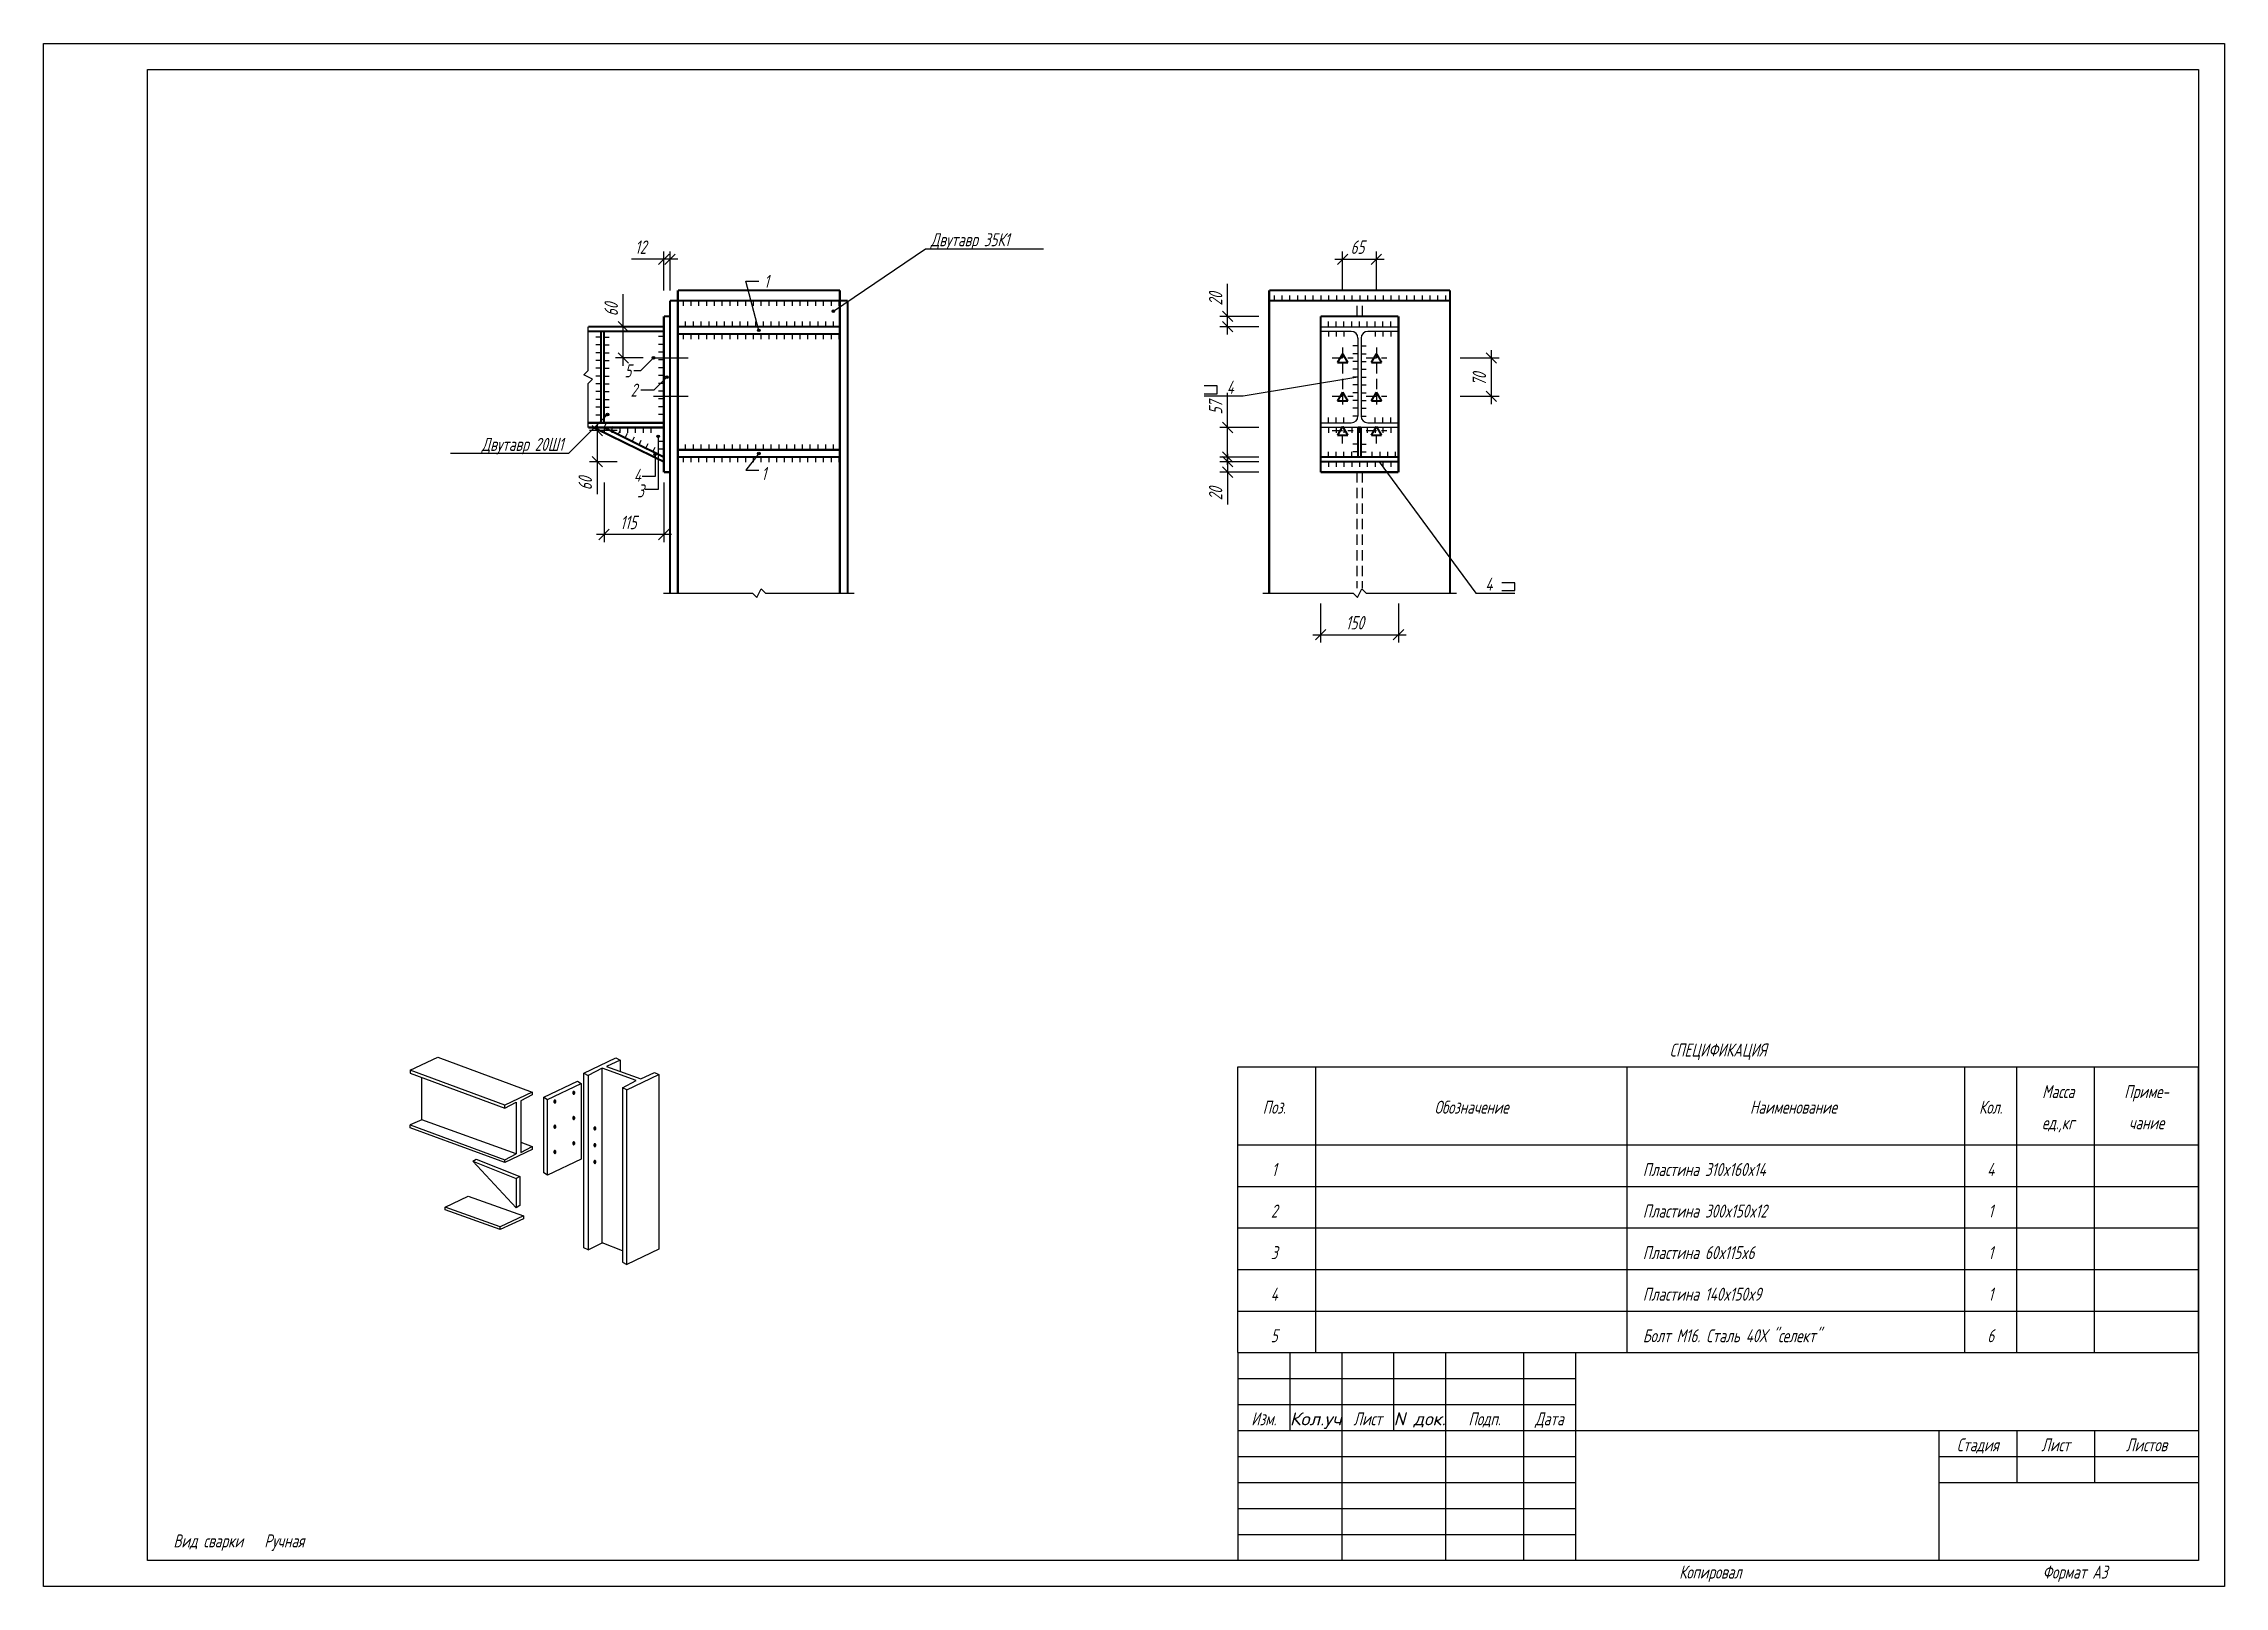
# Model space of a CAD drawing. Extents: x 0 to 420, y 0 to 297.
import ezdxf
from ezdxf.enums import TextEntityAlignment as Align

# ---------------------------------------------------------------- set-up
doc = ezdxf.new("R2010")
doc.units = 0
doc.header["$MEASUREMENT"] = 0
doc.linetypes.add('DASHED', pattern=[3, 2, -1])
doc.layers.get('DEFPOINTS').update_dxf_attribs({"linetype": 'CONTINUOUS'})
for name, color, linetype in [('ВЫНОСКИ', 7, 'CONTINUOUS'), ('ИЗОМЕТРИЯ', 7, 'CONTINUOUS'), ('ПРОФИЛЬ', 7, 'CONTINUOUS'), ('РАЗМЕРЫ', 7, 'CONTINUOUS'), ('СПЕЦИФИКАЦИЯ', 7, 'CONTINUOUS'), ('УЗЕЛ', 7, 'CONTINUOUS'), ('ШТАМП_РАМКА', 7, 'CONTINUOUS')]:
    doc.layers.add(name, color=color, linetype=linetype)
doc.styles.add('SCADOFFICE', font='RomanS', dxfattribs={"width": 0.7, "oblique": 15, "height": 2.5})
doc.dimstyles.new('SCADOFFICE_DIM', dxfattribs={"dimtxt": 2.5, "dimasz": 2, "dimexe": 1.5, "dimexo": 2, "dimgap": 1, "dimtad": 1, "dimdec": 4, "dimlfac": 10, "dimdsep": 46, "dimtxsty": 'SCADOFFICE', "dimblk": 'OBLIQUE', "dimsah": 1, "dimcen": 2.5, "dimdle": 1.5, "dimclrd": 256, "dimclre": 256, "dimclrt": 256, "dimadec": 0, "dimazin": 0, "dimtfac": 1, "dimtdec": 4, "dimtmove": 2, "dimatfit": 3, "dimldrblk": 'OBLIQUE', "dimfxl": 1, "dimtolj": 1, "dimarcsym": 0})

msp = doc.modelspace()

# ---------------------------------------------------------------- texts
at = {"layer": 'ВЫНОСКИ', "style": 'SCADOFFICE', "oblique": 15, "width": 0.7}
for s, p in [('Двутавр 35К1', (170.85, 258)), ('1', (138.75, 250)), ('1', (138.25, 213))]:
    msp.add_text(s, height=2.5, dxfattribs=at).set_placement(p)
for s, p in [('5', (113.2, 232.75)), ('2', (114.3, 229.05)), ('Двутавр 20Ш1', (100.1, 218.6)), ('4', (115.025, 212.65)), ('3', (115.6, 209.65))]:
    msp.add_text(s, height=2.5, dxfattribs=at).set_placement(p, align=Align.RIGHT)
for p in [(228.5375, 229.6), (278.3375, 191.7)]:
    msp.add_text('4', height=2.5, dxfattribs=at).set_placement(p, align=Align.CENTER)
at = {"layer": 'СПЕЦИФИКАЦИЯ', "style": 'SCADOFFICE', "oblique": 15, "width": 0.7}
for s, p in [('СПЕЦИФИКАЦИЯ', (322.5, 102)), ('Поз.', (237, 91)), ('Обозначение', (275, 91)), ('Наименование', (337, 91)), ('Кол.', (375, 91)), ('Масса', (388, 94)), ('Приме-', (405, 94)), ('ед.,кг', (388, 88)), ('чание', (405, 88)), ('1', (237, 79)), ('4', (375, 79)), ('2', (237, 71)), ('1', (375, 71)), ('3', (237, 63)), ('1', (375, 63)), ('4', (237, 55)), ('1', (375, 55)), ('5', (237, 47)), ('6', (375, 47))]:
    msp.add_text(s, height=2.5, dxfattribs=at).set_placement(p, align=Align.CENTER)
for s, p in [('Пластина 310x160x14', (308, 79)), ('Пластина 300x150x12', (308, 71)), ('Пластина 60x115x6', (308, 63)), ('Пластина 140x150x9', (308, 55)), ('Болт M16. Сталь 40Х "селект"', (308, 47))]:
    msp.add_text(s, height=2.5, dxfattribs=at).set_placement(p)
at = {"layer": 'ШТАМП_РАМКА', "style": 'SCADOFFICE', "oblique": 15, "width": 0.7}
for s, p in [('Изм.', (235, 31)), ('Лист', (255, 31)), ('Подп.', (277.5, 31)), ('Дата', (290, 31)), ('Стадия', (372.5, 26)), ('Лист', (387.5, 26)), ('Листов', (405, 26))]:
    msp.add_text(s, height=2.5, dxfattribs=at).set_placement(p, align=Align.CENTER)
at = {"layer": 'ШТАМП_РАМКА', "style": 'SCADOFFICE', "oblique": 15}
for s, width, p, p2 in [('Кол.уч', 0.848485, (240, 31), (250, 31)), ('N док.', 0.815534, (260, 31), (270, 31))]:
    msp.add_text(s, height=2.5, dxfattribs=dict(at, width=width)).set_placement(p, p2, align=Align.FIT)
at = {"layer": 'ШТАМП_РАМКА', "style": 'SCADOFFICE', "oblique": 15, "width": 0.7}
for s, p in [('Вид сварки', (25, 7.5)), ('Ручная', (42.5, 7.5)), ('Копировал', (315, 1.5)), ('Формат А3', (385, 1.5))]:
    msp.add_text(s, height=2.5, dxfattribs=at).set_placement(p)

# ---------------------------------------------------------------- blocks, each defined once
blk = doc.blocks.new('*U12')
at = {"layer": 'ИЗОМЕТРИЯ'}
for points in [[(98.28, 93.26), (98.28, 93.41), (98.28, 93.42)], [(98.28, 93.26), (98.28, 93.42), (98.28, 93.26)], [(98.28, 93.26), (98.28, 93.42), (98.28, 93.42)], [(98.28, 93.26), (98.28, 93.42), (98.29, 93.25)], [(98.29, 93.25), (98.28, 93.42), (98.29, 93.42)], [(98.28, 93.27), (98.28, 93.4), (98.28, 93.41)], [(98.28, 93.27), (98.28, 93.41), (98.28, 93.27)], [(98.28, 93.27), (98.28, 93.41), (98.28, 93.41)], [(98.28, 93.27), (98.28, 93.41), (98.28, 93.26)], [(98.28, 93.26), (98.28, 93.41), (98.28, 93.41)], [(98.28, 93.26), (98.28, 93.41), (98.28, 93.26)], [(98.28, 93.28), (98.28, 93.39), (98.28, 93.4)], [(98.28, 93.28), (98.28, 93.4), (98.28, 93.28)], [(98.28, 93.28), (98.28, 93.4), (98.28, 93.4)], [(98.28, 93.28), (98.28, 93.4), (98.28, 93.27)], [(98.28, 93.27), (98.28, 93.4), (98.28, 93.4)], [(98.28, 93.27), (98.28, 93.4), (98.28, 93.27)], [(98.28, 93.29), (98.28, 93.38), (98.28, 93.39)], [(98.28, 93.29), (98.28, 93.39), (98.28, 93.29)], [(98.28, 93.29), (98.28, 93.39), (98.28, 93.39)], [(98.28, 93.29), (98.28, 93.39), (98.28, 93.28)], [(98.28, 93.28), (98.28, 93.39), (98.28, 93.39)], [(98.28, 93.28), (98.28, 93.39), (98.28, 93.28)], [(98.28, 93.3), (98.28, 93.37), (98.28, 93.38)], [(98.28, 93.3), (98.28, 93.38), (98.28, 93.29)], [(98.28, 93.29), (98.28, 93.38), (98.28, 93.38)], [(98.28, 93.29), (98.28, 93.38), (98.28, 93.29)], [(98.28, 93.31), (98.28, 93.36), (98.28, 93.37)], [(98.28, 93.31), (98.28, 93.37), (98.28, 93.3)], [(98.28, 93.3), (98.28, 93.37), (98.28, 93.37)], [(98.28, 93.3), (98.28, 93.37), (98.28, 93.3)], [(98.28, 93.3), (98.28, 93.37), (98.28, 93.37)], [(98.28, 93.3), (98.28, 93.37), (98.28, 93.3)], [(98.28, 93.32), (98.28, 93.35), (98.28, 93.36)], [(98.28, 93.32), (98.28, 93.36), (98.28, 93.31)], [(98.28, 93.31), (98.28, 93.36), (98.28, 93.36)], [(98.28, 93.31), (98.28, 93.36), (98.28, 93.31)], [(98.28, 93.31), (98.28, 93.36), (98.28, 93.36)], [(98.28, 93.31), (98.28, 93.36), (98.28, 93.31)], [(98.28, 93.33), (98.28, 93.34), (98.28, 93.35)], [(98.28, 93.33), (98.28, 93.35), (98.28, 93.33)], [(98.28, 93.33), (98.28, 93.35), (98.28, 93.35)], [(98.28, 93.33), (98.28, 93.35), (98.28, 93.32)], [(98.28, 93.32), (98.28, 93.35), (98.28, 93.35)], [(98.28, 93.32), (98.28, 93.35), (98.28, 93.32)], [(98.28, 93.33), (98.28, 93.34), (98.28, 93.34)], [(98.28, 93.33), (98.28, 93.34), (98.28, 93.33)], [(98.29, 93.22), (98.29, 93.45), (98.29, 93.46)], [(98.29, 93.22), (98.29, 93.46), (98.29, 93.22)], [(98.29, 93.22), (98.29, 93.46), (98.29, 93.46)], [(98.29, 93.22), (98.29, 93.46), (98.3, 93.21)], [(98.3, 93.21), (98.29, 93.46), (98.3, 93.46)], [(98.29, 93.23), (98.29, 93.44), (98.29, 93.45)], [(98.29, 93.23), (98.29, 93.45), (98.29, 93.23)], [(98.29, 93.23), (98.29, 93.45), (98.29, 93.45)], [(98.29, 93.23), (98.29, 93.45), (98.29, 93.22)], [(98.29, 93.22), (98.29, 93.45), (98.29, 93.45)], [(98.29, 93.22), (98.29, 93.45), (98.29, 93.22)], [(98.29, 93.24), (98.29, 93.43), (98.29, 93.44)], [(98.29, 93.24), (98.29, 93.44), (98.29, 93.24)], [(98.29, 93.24), (98.29, 93.44), (98.29, 93.44)], [(98.29, 93.24), (98.29, 93.44), (98.29, 93.23)], [(98.29, 93.23), (98.29, 93.44), (98.29, 93.44)], [(98.29, 93.23), (98.29, 93.44), (98.29, 93.23)], [(98.29, 93.25), (98.29, 93.42), (98.29, 93.43)], [(98.29, 93.25), (98.29, 93.43), (98.29, 93.25)], [(98.29, 93.25), (98.29, 93.43), (98.29, 93.43)], [(98.29, 93.25), (98.29, 93.43), (98.29, 93.24)], [(98.29, 93.24), (98.29, 93.43), (98.29, 93.43)], [(98.29, 93.24), (98.29, 93.43), (98.29, 93.24)], [(98.29, 93.25), (98.29, 93.42), (98.29, 93.25)], [(98.31, 93.19), (98.3, 93.48), (98.31, 93.49)], [(98.3, 93.2), (98.3, 93.47), (98.3, 93.48)], [(98.3, 93.2), (98.3, 93.48), (98.3, 93.19)], [(98.3, 93.19), (98.3, 93.48), (98.3, 93.48)], [(98.3, 93.19), (98.3, 93.48), (98.3, 93.19)], [(98.3, 93.19), (98.3, 93.48), (98.3, 93.48)], [(98.3, 93.19), (98.3, 93.48), (98.31, 93.19)], [(98.3, 93.21), (98.3, 93.46), (98.3, 93.47)], [(98.3, 93.21), (98.3, 93.47), (98.3, 93.21)], [(98.3, 93.21), (98.3, 93.47), (98.3, 93.47)], [(98.3, 93.21), (98.3, 93.47), (98.3, 93.2)], [(98.3, 93.2), (98.3, 93.47), (98.3, 93.47)], [(98.3, 93.2), (98.3, 93.47), (98.3, 93.2)], [(98.3, 93.2), (98.3, 93.47), (98.3, 93.47)], [(98.3, 93.2), (98.3, 93.47), (98.3, 93.2)], [(98.3, 93.21), (98.3, 93.46), (98.3, 93.21)], [(98.31, 93.17), (98.31, 93.5), (98.31, 93.51)], [(98.31, 93.17), (98.31, 93.51), (98.32, 93.17)], [(98.32, 93.17), (98.31, 93.51), (98.32, 93.51)], [(98.31, 93.18), (98.31, 93.49), (98.31, 93.5)], [(98.31, 93.18), (98.31, 93.5), (98.31, 93.18)], [(98.31, 93.18), (98.31, 93.5), (98.31, 93.5)], [(98.31, 93.18), (98.31, 93.5), (98.31, 93.17)], [(98.31, 93.17), (98.31, 93.5), (98.31, 93.5)], [(98.31, 93.17), (98.31, 93.5), (98.31, 93.17)], [(98.31, 93.17), (98.31, 93.5), (98.31, 93.5)], [(98.31, 93.17), (98.31, 93.5), (98.31, 93.17)], [(98.31, 93.19), (98.31, 93.49), (98.31, 93.19)], [(98.31, 93.19), (98.31, 93.49), (98.31, 93.49)], [(98.31, 93.19), (98.31, 93.49), (98.31, 93.18)], [(98.31, 93.18), (98.31, 93.49), (98.31, 93.49)], [(98.31, 93.18), (98.31, 93.49), (98.31, 93.18)], [(98.33, 93.15), (98.32, 93.52), (98.33, 93.53)], [(98.32, 93.16), (98.32, 93.51), (98.32, 93.52)], [(98.32, 93.16), (98.32, 93.52), (98.32, 93.16)], [(98.32, 93.16), (98.32, 93.52), (98.32, 93.52)], [(98.32, 93.16), (98.32, 93.52), (98.32, 93.15)], [(98.32, 93.15), (98.32, 93.52), (98.32, 93.52)], [(98.32, 93.15), (98.32, 93.52), (98.32, 93.15)], [(98.32, 93.15), (98.32, 93.52), (98.32, 93.52)], [(98.32, 93.15), (98.32, 93.52), (98.33, 93.15)], [(98.32, 93.17), (98.32, 93.51), (98.32, 93.16)], [(98.32, 93.16), (98.32, 93.51), (98.32, 93.51)], [(98.32, 93.16), (98.32, 93.51), (98.32, 93.16)], [(98.33, 93.14), (98.33, 93.53), (98.33, 93.54)], [(98.33, 93.14), (98.33, 93.54), (98.33, 93.14)], [(98.33, 93.14), (98.33, 93.54), (98.33, 93.54)], [(98.33, 93.14), (98.33, 93.54), (98.34, 93.13)], [(98.34, 93.13), (98.33, 93.54), (98.34, 93.54)], [(98.33, 93.15), (98.33, 93.53), (98.33, 93.15)], [(98.33, 93.15), (98.33, 93.53), (98.33, 93.53)], [(98.33, 93.15), (98.33, 93.53), (98.33, 93.14)], [(98.33, 93.14), (98.33, 93.53), (98.33, 93.53)], [(98.33, 93.14), (98.33, 93.53), (98.33, 93.14)], [(98.33, 93.14), (98.33, 93.53), (98.33, 93.53)], [(98.33, 93.14), (98.33, 93.53), (98.33, 93.14)], [(98.35, 93.12), (98.34, 93.55), (98.35, 93.56)], [(98.34, 93.13), (98.34, 93.54), (98.34, 93.55)], [(98.34, 93.13), (98.34, 93.55), (98.34, 93.13)], [(98.34, 93.13), (98.34, 93.55), (98.34, 93.55)], [(98.34, 93.13), (98.34, 93.55), (98.34, 93.12)], [(98.34, 93.12), (98.34, 93.55), (98.34, 93.55)], [(98.34, 93.12), (98.34, 93.55), (98.34, 93.12)], [(98.34, 93.12), (98.34, 93.55), (98.34, 93.55)], [(98.34, 93.12), (98.34, 93.55), (98.35, 93.12)], [(98.34, 93.13), (98.34, 93.54), (98.34, 93.13)], [(98.34, 93.13), (98.34, 93.54), (98.34, 93.54)], [(98.34, 93.13), (98.34, 93.54), (98.34, 93.13)], [(98.36, 93.11), (98.35, 93.56), (98.36, 93.57)], [(98.35, 93.12), (98.35, 93.56), (98.35, 93.12)], [(98.35, 93.12), (98.35, 93.56), (98.35, 93.56)], [(98.35, 93.12), (98.35, 93.56), (98.35, 93.12)], [(98.35, 93.12), (98.35, 93.56), (98.35, 93.56)], [(98.35, 93.12), (98.35, 93.56), (98.35, 93.11)], [(98.35, 93.11), (98.35, 93.56), (98.35, 93.56)], [(98.35, 93.11), (98.35, 93.56), (98.35, 93.11)], [(98.35, 93.11), (98.35, 93.56), (98.35, 93.56)], [(98.35, 93.11), (98.35, 93.56), (98.36, 93.11)], [(98.37, 93.1), (98.36, 93.57), (98.37, 93.58)], [(98.36, 93.11), (98.36, 93.57), (98.36, 93.11)], [(98.36, 93.11), (98.36, 93.57), (98.36, 93.57)], [(98.36, 93.11), (98.36, 93.57), (98.36, 93.11)], [(98.36, 93.11), (98.36, 93.57), (98.36, 93.57)], [(98.36, 93.11), (98.36, 93.57), (98.36, 93.1)], [(98.36, 93.1), (98.36, 93.57), (98.36, 93.57)], [(98.36, 93.1), (98.36, 93.57), (98.36, 93.1)], [(98.36, 93.1), (98.36, 93.57), (98.36, 93.57)], [(98.36, 93.1), (98.36, 93.57), (98.37, 93.1)], [(98.37, 93.1), (98.37, 93.58), (98.37, 93.1)], [(98.37, 93.1), (98.37, 93.58), (98.37, 93.58)], [(98.37, 93.1), (98.37, 93.58), (98.37, 93.1)], [(98.37, 93.1), (98.37, 93.58), (98.37, 93.58)], [(98.37, 93.1), (98.37, 93.58), (98.37, 93.09)], [(98.37, 93.09), (98.37, 93.58), (98.37, 93.58)], [(98.37, 93.09), (98.37, 93.58), (98.37, 93.09)], [(98.37, 93.09), (98.37, 93.58), (98.37, 93.58)], [(98.37, 93.09), (98.37, 93.58), (98.38, 93.09)], [(98.38, 93.09), (98.37, 93.58), (98.38, 93.58)], [(98.38, 93.09), (98.38, 93.58), (98.38, 93.59)], [(98.38, 93.09), (98.38, 93.59), (98.38, 93.09)], [(98.38, 93.09), (98.38, 93.59), (98.38, 93.59)], [(98.38, 93.09), (98.38, 93.59), (98.38, 93.09)], [(98.38, 93.09), (98.38, 93.59), (98.38, 93.59)], [(98.38, 93.09), (98.38, 93.59), (98.38, 93.08)], [(98.38, 93.08), (98.38, 93.59), (98.38, 93.59)], [(98.38, 93.08), (98.38, 93.59), (98.39, 93.08)], [(98.39, 93.08), (98.38, 93.59), (98.39, 93.59)], [(98.38, 93.09), (98.38, 93.58), (98.38, 93.09)], [(98.39, 93.08), (98.39, 93.59), (98.39, 93.6)], [(98.39, 93.08), (98.39, 93.6), (98.39, 93.08)], [(98.39, 93.08), (98.39, 93.6), (98.39, 93.6)], [(98.39, 93.08), (98.39, 93.6), (98.39, 93.08)], [(98.39, 93.08), (98.39, 93.6), (98.39, 93.6)], [(98.39, 93.08), (98.39, 93.6), (98.4, 93.08)], [(98.4, 93.08), (98.39, 93.6), (98.4, 93.6)], [(98.39, 93.08), (98.39, 93.59), (98.39, 93.08)], [(98.39, 93.08), (98.39, 93.59), (98.39, 93.59)], [(98.39, 93.08), (98.39, 93.59), (98.39, 93.08)], [(98.4, 93.08), (98.4, 93.6), (98.4, 93.07)], [(98.4, 93.07), (98.4, 93.6), (98.4, 93.6)], [(98.4, 93.07), (98.4, 93.6), (98.4, 93.07)], [(98.4, 93.07), (98.4, 93.6), (98.4, 93.6)], [(98.4, 93.07), (98.4, 93.6), (98.4, 93.07)], [(98.4, 93.07), (98.4, 93.6), (98.4, 93.6)], [(98.4, 93.07), (98.4, 93.6), (98.41, 93.07)], [(98.41, 93.07), (98.4, 93.6), (98.41, 93.6)], [(98.41, 93.07), (98.41, 93.6), (98.41, 93.61)], [(98.41, 93.07), (98.41, 93.61), (98.41, 93.07)], [(98.41, 93.07), (98.41, 93.61), (98.41, 93.61)], [(98.41, 93.07), (98.41, 93.61), (98.41, 93.07)], [(98.41, 93.07), (98.41, 93.61), (98.41, 93.61)], [(98.41, 93.07), (98.41, 93.61), (98.42, 93.07)], [(98.42, 93.07), (98.41, 93.61), (98.42, 93.61)], [(98.41, 93.07), (98.41, 93.6), (98.41, 93.07)], [(98.41, 93.07), (98.41, 93.6), (98.41, 93.6)], [(98.41, 93.07), (98.41, 93.6), (98.41, 93.07)], [(98.42, 93.07), (98.42, 93.61), (98.42, 93.07)], [(98.42, 93.07), (98.42, 93.61), (98.42, 93.61)], [(98.42, 93.07), (98.42, 93.61), (98.42, 93.06)], [(98.42, 93.06), (98.42, 93.61), (98.42, 93.61)], [(98.42, 93.06), (98.42, 93.61), (98.42, 93.06)], [(98.42, 93.06), (98.42, 93.61), (98.42, 93.61)], [(98.42, 93.06), (98.42, 93.61), (98.43, 93.06)], [(98.43, 93.06), (98.42, 93.61), (98.43, 93.61)], [(98.43, 93.06), (98.43, 93.61), (98.43, 93.06)], [(98.43, 93.06), (98.43, 93.61), (98.43, 93.61)], [(98.43, 93.06), (98.43, 93.61), (98.43, 93.06)], [(98.43, 93.06), (98.43, 93.61), (98.43, 93.61)], [(98.43, 93.06), (98.43, 93.61), (98.43, 93.06)], [(98.43, 93.06), (98.43, 93.61), (98.43, 93.61)], [(98.43, 93.06), (98.43, 93.61), (98.44, 93.06)], [(98.44, 93.06), (98.43, 93.61), (98.44, 93.61)], [(98.44, 93.06), (98.44, 93.61), (98.44, 93.62)], [(98.44, 93.06), (98.44, 93.62), (98.44, 93.06)], [(98.44, 93.06), (98.44, 93.62), (98.44, 93.62)], [(98.44, 93.06), (98.44, 93.62), (98.45, 93.06)], [(98.45, 93.06), (98.44, 93.62), (98.45, 93.62)], [(98.44, 93.06), (98.44, 93.61), (98.44, 93.06)], [(98.44, 93.06), (98.44, 93.61), (98.44, 93.61)], [(98.44, 93.06), (98.44, 93.61), (98.44, 93.06)], [(98.45, 93.06), (98.45, 93.62), (98.45, 93.06)], [(98.45, 93.06), (98.45, 93.62), (98.45, 93.62)], [(98.45, 93.06), (98.45, 93.62), (98.45, 93.06)], [(98.45, 93.06), (98.45, 93.62), (98.45, 93.62)], [(98.45, 93.06), (98.45, 93.62), (98.45, 93.06)], [(98.45, 93.06), (98.45, 93.62), (98.45, 93.62)], [(98.45, 93.06), (98.45, 93.62), (98.45, 93.06)], [(98.45, 93.06), (98.45, 93.62), (98.45, 93.62)], [(98.45, 93.06), (98.45, 93.62), (98.46, 93.06)], [(98.46, 93.06), (98.45, 93.62), (98.46, 93.62)], [(98.46, 93.06), (98.46, 93.62), (98.46, 93.06)], [(98.46, 93.06), (98.46, 93.62), (98.46, 93.62)], [(98.46, 93.06), (98.46, 93.62), (98.46, 93.06)], [(98.46, 93.06), (98.46, 93.62), (98.46, 93.62)], [(98.46, 93.06), (98.46, 93.62), (98.46, 93.06)], [(98.46, 93.06), (98.46, 93.62), (98.46, 93.62)]]:
    blk.add_solid(points, dxfattribs=at)
at = {"layer": 'ИЗОМЕТРИЯ', "extrusion": (0, 0, -1)}
for points in [[(-98.46, 93.06), (-98.46, 93.62), (-98.47, 93.06)], [(-98.47, 93.06), (-98.46, 93.62), (-98.47, 93.62)], [(-98.47, 93.06), (-98.47, 93.62), (-98.47, 93.06)], [(-98.47, 93.06), (-98.47, 93.62), (-98.47, 93.62)], [(-98.47, 93.06), (-98.47, 93.62), (-98.47, 93.06)], [(-98.47, 93.06), (-98.47, 93.62), (-98.47, 93.62)], [(-98.47, 93.06), (-98.47, 93.62), (-98.47, 93.06)], [(-98.47, 93.06), (-98.47, 93.62), (-98.47, 93.62)], [(-98.47, 93.06), (-98.47, 93.62), (-98.48, 93.06)], [(-98.48, 93.06), (-98.47, 93.62), (-98.48, 93.62)], [(-98.48, 93.06), (-98.48, 93.62), (-98.48, 93.06)], [(-98.48, 93.06), (-98.48, 93.62), (-98.48, 93.62)], [(-98.48, 93.06), (-98.48, 93.62), (-98.48, 93.06)], [(-98.48, 93.06), (-98.48, 93.62), (-98.48, 93.62)], [(-98.48, 93.06), (-98.48, 93.62), (-98.48, 93.06)], [(-98.48, 93.06), (-98.48, 93.62), (-98.48, 93.62)], [(-98.48, 93.06), (-98.48, 93.62), (-98.49, 93.06)], [(-98.49, 93.06), (-98.48, 93.62), (-98.49, 93.62)], [(-98.49, 93.06), (-98.49, 93.62), (-98.49, 93.06)], [(-98.49, 93.06), (-98.49, 93.62), (-98.49, 93.62)], [(-98.49, 93.06), (-98.49, 93.62), (-98.49, 93.06)], [(-98.49, 93.06), (-98.49, 93.62), (-98.49, 93.61)], [(-98.49, 93.06), (-98.49, 93.61), (-98.49, 93.06)], [(-98.49, 93.06), (-98.49, 93.61), (-98.49, 93.61)], [(-98.49, 93.06), (-98.49, 93.61), (-98.49, 93.06)], [(-98.49, 93.06), (-98.49, 93.61), (-98.49, 93.61)], [(-98.49, 93.06), (-98.49, 93.61), (-98.5, 93.06)], [(-98.5, 93.06), (-98.49, 93.61), (-98.5, 93.61)], [(-98.5, 93.06), (-98.5, 93.61), (-98.5, 93.06)], [(-98.5, 93.06), (-98.5, 93.61), (-98.5, 93.61)], [(-98.5, 93.06), (-98.5, 93.61), (-98.5, 93.06)], [(-98.5, 93.06), (-98.5, 93.61), (-98.5, 93.61)], [(-98.5, 93.06), (-98.5, 93.61), (-98.5, 93.06)], [(-98.5, 93.06), (-98.5, 93.61), (-98.5, 93.61)], [(-98.5, 93.06), (-98.5, 93.61), (-98.51, 93.06)], [(-98.51, 93.06), (-98.5, 93.61), (-98.51, 93.61)], [(-98.51, 93.06), (-98.51, 93.61), (-98.51, 93.07)], [(-98.51, 93.07), (-98.51, 93.61), (-98.51, 93.61)], [(-98.51, 93.07), (-98.51, 93.61), (-98.51, 93.07)], [(-98.51, 93.07), (-98.51, 93.61), (-98.51, 93.61)], [(-98.51, 93.07), (-98.51, 93.61), (-98.51, 93.07)], [(-98.51, 93.07), (-98.51, 93.61), (-98.51, 93.61)], [(-98.51, 93.07), (-98.51, 93.61), (-98.52, 93.07)], [(-98.52, 93.07), (-98.51, 93.61), (-98.52, 93.61)], [(-98.52, 93.07), (-98.52, 93.61), (-98.52, 93.07)], [(-98.52, 93.07), (-98.52, 93.61), (-98.52, 93.61)], [(-98.52, 93.07), (-98.52, 93.61), (-98.52, 93.07)], [(-98.52, 93.07), (-98.52, 93.61), (-98.52, 93.6)], [(-98.52, 93.07), (-98.52, 93.6), (-98.52, 93.07)], [(-98.52, 93.07), (-98.52, 93.6), (-98.52, 93.6)], [(-98.52, 93.07), (-98.52, 93.6), (-98.52, 93.07)], [(-98.52, 93.07), (-98.52, 93.6), (-98.52, 93.6)], [(-98.52, 93.07), (-98.52, 93.6), (-98.53, 93.07)], [(-98.53, 93.07), (-98.52, 93.6), (-98.53, 93.6)], [(-98.53, 93.07), (-98.53, 93.6), (-98.53, 93.07)], [(-98.53, 93.07), (-98.53, 93.6), (-98.53, 93.6)], [(-98.53, 93.07), (-98.53, 93.6), (-98.53, 93.08)], [(-98.53, 93.08), (-98.53, 93.6), (-98.53, 93.6)], [(-98.53, 93.08), (-98.53, 93.6), (-98.53, 93.08)], [(-98.53, 93.08), (-98.53, 93.6), (-98.53, 93.6)], [(-98.53, 93.08), (-98.53, 93.6), (-98.54, 93.08)], [(-98.54, 93.08), (-98.53, 93.6), (-98.54, 93.6)], [(-98.54, 93.08), (-98.54, 93.6), (-98.54, 93.08)], [(-98.54, 93.08), (-98.54, 93.6), (-98.54, 93.6)], [(-98.54, 93.08), (-98.54, 93.6), (-98.54, 93.08)], [(-98.54, 93.08), (-98.54, 93.6), (-98.54, 93.59)], [(-98.54, 93.08), (-98.54, 93.59), (-98.54, 93.08)], [(-98.54, 93.08), (-98.54, 93.59), (-98.54, 93.59)], [(-98.54, 93.08), (-98.54, 93.59), (-98.54, 93.08)], [(-98.54, 93.08), (-98.54, 93.59), (-98.54, 93.59)], [(-98.54, 93.08), (-98.54, 93.59), (-98.55, 93.09)], [(-98.55, 93.09), (-98.54, 93.59), (-98.55, 93.59)], [(-98.55, 93.09), (-98.55, 93.59), (-98.55, 93.09)], [(-98.55, 93.09), (-98.55, 93.59), (-98.55, 93.59)], [(-98.55, 93.09), (-98.55, 93.59), (-98.55, 93.09)], [(-98.55, 93.09), (-98.55, 93.59), (-98.55, 93.59)], [(-98.55, 93.09), (-98.55, 93.59), (-98.55, 93.09)], [(-98.55, 93.09), (-98.55, 93.59), (-98.55, 93.58)], [(-98.55, 93.09), (-98.55, 93.58), (-98.55, 93.09)], [(-98.55, 93.09), (-98.55, 93.58), (-98.55, 93.58)], [(-98.55, 93.09), (-98.55, 93.58), (-98.56, 93.09)], [(-98.56, 93.09), (-98.55, 93.58), (-98.56, 93.58)], [(-98.56, 93.09), (-98.56, 93.58), (-98.56, 93.1)], [(-98.56, 93.1), (-98.56, 93.58), (-98.56, 93.58)], [(-98.56, 93.1), (-98.56, 93.58), (-98.56, 93.1)], [(-98.56, 93.1), (-98.56, 93.58), (-98.56, 93.58)], [(-98.56, 93.1), (-98.56, 93.58), (-98.56, 93.1)], [(-98.56, 93.1), (-98.56, 93.58), (-98.56, 93.58)], [(-98.56, 93.1), (-98.56, 93.58), (-98.56, 93.1)], [(-98.56, 93.1), (-98.56, 93.58), (-98.56, 93.57)], [(-98.56, 93.1), (-98.56, 93.57), (-98.57, 93.1)], [(-98.57, 93.1), (-98.56, 93.57), (-98.57, 93.57)], [(-98.57, 93.1), (-98.57, 93.57), (-98.57, 93.11)], [(-98.57, 93.11), (-98.57, 93.57), (-98.57, 93.57)], [(-98.57, 93.11), (-98.57, 93.57), (-98.57, 93.11)], [(-98.57, 93.11), (-98.57, 93.57), (-98.57, 93.57)], [(-98.57, 93.11), (-98.57, 93.57), (-98.57, 93.11)], [(-98.57, 93.11), (-98.57, 93.57), (-98.57, 93.57)], [(-98.57, 93.11), (-98.57, 93.57), (-98.57, 93.11)], [(-98.57, 93.11), (-98.57, 93.57), (-98.57, 93.56)], [(-98.57, 93.11), (-98.57, 93.56), (-98.58, 93.11)], [(-98.58, 93.11), (-98.57, 93.56), (-98.58, 93.56)], [(-98.58, 93.11), (-98.58, 93.56), (-98.58, 93.12)], [(-98.58, 93.12), (-98.58, 93.56), (-98.58, 93.56)], [(-98.58, 93.12), (-98.58, 93.56), (-98.58, 93.12)], [(-98.58, 93.12), (-98.58, 93.56), (-98.58, 93.56)], [(-98.58, 93.12), (-98.58, 93.56), (-98.58, 93.12)], [(-98.58, 93.12), (-98.58, 93.56), (-98.58, 93.56)], [(-98.58, 93.12), (-98.58, 93.56), (-98.58, 93.12)], [(-98.58, 93.12), (-98.58, 93.56), (-98.58, 93.55)], [(-98.58, 93.12), (-98.58, 93.55), (-98.59, 93.12)], [(-98.59, 93.12), (-98.58, 93.55), (-98.59, 93.55)], [(-98.59, 93.12), (-98.59, 93.55), (-98.59, 93.13)], [(-98.59, 93.13), (-98.59, 93.55), (-98.59, 93.55)], [(-98.59, 93.13), (-98.59, 93.55), (-98.59, 93.13)], [(-98.59, 93.13), (-98.59, 93.55), (-98.59, 93.55)], [(-98.59, 93.13), (-98.59, 93.55), (-98.59, 93.13)], [(-98.59, 93.13), (-98.59, 93.55), (-98.59, 93.54)], [(-98.59, 93.13), (-98.59, 93.54), (-98.59, 93.13)], [(-98.59, 93.13), (-98.59, 93.54), (-98.59, 93.54)], [(-98.59, 93.13), (-98.59, 93.54), (-98.59, 93.14)], [(-98.59, 93.14), (-98.59, 93.54), (-98.59, 93.54)], [(-98.59, 93.14), (-98.59, 93.54), (-98.6, 93.14)], [(-98.6, 93.14), (-98.59, 93.54), (-98.6, 93.54)], [(-98.6, 93.14), (-98.6, 93.54), (-98.6, 93.14)], [(-98.6, 93.14), (-98.6, 93.54), (-98.6, 93.53)], [(-98.6, 93.14), (-98.6, 93.53), (-98.6, 93.14)], [(-98.6, 93.14), (-98.6, 93.53), (-98.6, 93.53)], [(-98.6, 93.14), (-98.6, 93.53), (-98.6, 93.15)], [(-98.6, 93.15), (-98.6, 93.53), (-98.6, 93.53)], [(-98.6, 93.15), (-98.6, 93.53), (-98.6, 93.15)], [(-98.6, 93.15), (-98.6, 93.53), (-98.6, 93.53)], [(-98.6, 93.15), (-98.6, 93.53), (-98.6, 93.15)], [(-98.6, 93.15), (-98.6, 93.53), (-98.6, 93.52)], [(-98.6, 93.15), (-98.6, 93.52), (-98.61, 93.15)], [(-98.61, 93.15), (-98.6, 93.52), (-98.61, 93.52)], [(-98.61, 93.15), (-98.61, 93.52), (-98.61, 93.16)], [(-98.61, 93.16), (-98.61, 93.52), (-98.61, 93.52)], [(-98.61, 93.16), (-98.61, 93.52), (-98.61, 93.16)], [(-98.61, 93.16), (-98.61, 93.52), (-98.61, 93.52)], [(-98.61, 93.16), (-98.61, 93.52), (-98.61, 93.16)], [(-98.61, 93.16), (-98.61, 93.52), (-98.61, 93.51)], [(-98.61, 93.16), (-98.61, 93.51), (-98.61, 93.17)], [(-98.61, 93.17), (-98.61, 93.51), (-98.61, 93.51)], [(-98.61, 93.17), (-98.61, 93.51), (-98.61, 93.17)], [(-98.61, 93.17), (-98.61, 93.51), (-98.61, 93.51)], [(-98.61, 93.17), (-98.61, 93.51), (-98.61, 93.17)], [(-98.61, 93.17), (-98.61, 93.51), (-98.61, 93.5)], [(-98.61, 93.17), (-98.61, 93.5), (-98.62, 93.17)], [(-98.62, 93.17), (-98.61, 93.5), (-98.62, 93.5)], [(-98.62, 93.17), (-98.62, 93.5), (-98.62, 93.18)], [(-98.62, 93.18), (-98.62, 93.5), (-98.62, 93.5)], [(-98.62, 93.18), (-98.62, 93.5), (-98.62, 93.18)], [(-98.62, 93.18), (-98.62, 93.5), (-98.62, 93.5)], [(-98.62, 93.18), (-98.62, 93.5), (-98.62, 93.18)], [(-98.62, 93.18), (-98.62, 93.5), (-98.62, 93.49)], [(-98.62, 93.18), (-98.62, 93.49), (-98.62, 93.19)], [(-98.62, 93.19), (-98.62, 93.49), (-98.62, 93.49)], [(-98.62, 93.19), (-98.62, 93.49), (-98.62, 93.19)], [(-98.62, 93.19), (-98.62, 93.49), (-98.62, 93.49)], [(-98.62, 93.19), (-98.62, 93.49), (-98.62, 93.19)], [(-98.62, 93.19), (-98.62, 93.49), (-98.62, 93.48)], [(-98.62, 93.19), (-98.62, 93.48), (-98.63, 93.19)], [(-98.63, 93.19), (-98.62, 93.48), (-98.63, 93.48)], [(-98.63, 93.19), (-98.63, 93.48), (-98.63, 93.2)], [(-98.63, 93.2), (-98.63, 93.48), (-98.63, 93.48)], [(-98.63, 93.2), (-98.63, 93.48), (-98.63, 93.2)], [(-98.63, 93.2), (-98.63, 93.48), (-98.63, 93.47)], [(-98.63, 93.2), (-98.63, 93.47), (-98.63, 93.2)], [(-98.63, 93.2), (-98.63, 93.47), (-98.63, 93.47)], [(-98.63, 93.2), (-98.63, 93.47), (-98.63, 93.21)], [(-98.63, 93.21), (-98.63, 93.47), (-98.63, 93.47)], [(-98.63, 93.21), (-98.63, 93.47), (-98.63, 93.21)], [(-98.63, 93.21), (-98.63, 93.47), (-98.63, 93.47)], [(-98.63, 93.21), (-98.63, 93.47), (-98.63, 93.21)], [(-98.63, 93.21), (-98.63, 93.47), (-98.63, 93.46)], [(-98.63, 93.21), (-98.63, 93.46), (-98.63, 93.22)], [(-98.63, 93.22), (-98.63, 93.46), (-98.63, 93.46)], [(-98.63, 93.22), (-98.63, 93.46), (-98.63, 93.22)], [(-98.63, 93.22), (-98.63, 93.46), (-98.63, 93.46)], [(-98.63, 93.22), (-98.63, 93.46), (-98.64, 93.22)], [(-98.64, 93.22), (-98.63, 93.46), (-98.64, 93.45)], [(-98.64, 93.22), (-98.64, 93.45), (-98.64, 93.23)], [(-98.64, 93.23), (-98.64, 93.45), (-98.64, 93.45)], [(-98.64, 93.23), (-98.64, 93.45), (-98.64, 93.23)], [(-98.64, 93.23), (-98.64, 93.45), (-98.64, 93.45)], [(-98.64, 93.23), (-98.64, 93.45), (-98.64, 93.23)], [(-98.64, 93.23), (-98.64, 93.45), (-98.64, 93.44)], [(-98.64, 93.23), (-98.64, 93.44), (-98.64, 93.24)], [(-98.64, 93.24), (-98.64, 93.44), (-98.64, 93.44)], [(-98.64, 93.24), (-98.64, 93.44), (-98.64, 93.24)], [(-98.64, 93.24), (-98.64, 93.44), (-98.64, 93.44)], [(-98.64, 93.24), (-98.64, 93.44), (-98.64, 93.24)], [(-98.64, 93.24), (-98.64, 93.44), (-98.64, 93.43)], [(-98.64, 93.24), (-98.64, 93.43), (-98.64, 93.25)], [(-98.64, 93.25), (-98.64, 93.43), (-98.64, 93.43)], [(-98.64, 93.25), (-98.64, 93.43), (-98.64, 93.25)], [(-98.64, 93.25), (-98.64, 93.43), (-98.64, 93.43)], [(-98.64, 93.25), (-98.64, 93.43), (-98.64, 93.25)], [(-98.64, 93.25), (-98.64, 93.43), (-98.64, 93.42)], [(-98.64, 93.25), (-98.64, 93.42), (-98.64, 93.26)], [(-98.64, 93.26), (-98.64, 93.42), (-98.64, 93.42)], [(-98.64, 93.26), (-98.64, 93.42), (-98.64, 93.26)], [(-98.64, 93.26), (-98.64, 93.42), (-98.64, 93.42)], [(-98.64, 93.26), (-98.64, 93.42), (-98.64, 93.26)], [(-98.64, 93.26), (-98.64, 93.42), (-98.64, 93.41)], [(-98.64, 93.26), (-98.64, 93.41), (-98.65, 93.27)], [(-98.65, 93.27), (-98.64, 93.41), (-98.65, 93.41)], [(-98.65, 93.27), (-98.65, 93.41), (-98.65, 93.27)], [(-98.65, 93.27), (-98.65, 93.41), (-98.65, 93.41)], [(-98.65, 93.27), (-98.65, 93.41), (-98.65, 93.27)], [(-98.65, 93.27), (-98.65, 93.41), (-98.65, 93.4)], [(-98.65, 93.27), (-98.65, 93.4), (-98.65, 93.28)], [(-98.65, 93.28), (-98.65, 93.4), (-98.65, 93.4)], [(-98.65, 93.28), (-98.65, 93.4), (-98.65, 93.28)], [(-98.65, 93.28), (-98.65, 93.4), (-98.65, 93.4)], [(-98.65, 93.28), (-98.65, 93.4), (-98.65, 93.28)], [(-98.65, 93.28), (-98.65, 93.4), (-98.65, 93.39)], [(-98.65, 93.28), (-98.65, 93.39), (-98.65, 93.29)], [(-98.65, 93.29), (-98.65, 93.39), (-98.65, 93.39)], [(-98.65, 93.29), (-98.65, 93.39), (-98.65, 93.29)], [(-98.65, 93.29), (-98.65, 93.39), (-98.65, 93.39)], [(-98.65, 93.29), (-98.65, 93.39), (-98.65, 93.29)], [(-98.65, 93.29), (-98.65, 93.39), (-98.65, 93.38)], [(-98.65, 93.29), (-98.65, 93.38), (-98.65, 93.3)], [(-98.65, 93.3), (-98.65, 93.38), (-98.65, 93.38)], [(-98.65, 93.3), (-98.65, 93.38), (-98.65, 93.3)], [(-98.65, 93.3), (-98.65, 93.38), (-98.65, 93.37)], [(-98.65, 93.3), (-98.65, 93.37), (-98.65, 93.3)], [(-98.65, 93.3), (-98.65, 93.37), (-98.65, 93.37)], [(-98.65, 93.3), (-98.65, 93.37), (-98.65, 93.31)], [(-98.65, 93.31), (-98.65, 93.37), (-98.65, 93.37)], [(-98.65, 93.31), (-98.65, 93.37), (-98.65, 93.31)], [(-98.65, 93.31), (-98.65, 93.37), (-98.65, 93.36)], [(-98.65, 93.31), (-98.65, 93.36), (-98.65, 93.31)], [(-98.65, 93.31), (-98.65, 93.36), (-98.65, 93.36)], [(-98.65, 93.31), (-98.65, 93.36), (-98.65, 93.32)], [(-98.65, 93.32), (-98.65, 93.36), (-98.65, 93.36)], [(-98.65, 93.32), (-98.65, 93.36), (-98.65, 93.32)], [(-98.65, 93.32), (-98.65, 93.36), (-98.65, 93.35)], [(-98.65, 93.32), (-98.65, 93.35), (-98.65, 93.33)], [(-98.65, 93.33), (-98.65, 93.35), (-98.65, 93.35)], [(-98.65, 93.33), (-98.65, 93.35), (-98.65, 93.33)], [(-98.65, 93.33), (-98.65, 93.35), (-98.65, 93.35)], [(-98.65, 93.33), (-98.65, 93.35), (-98.65, 93.33)], [(-98.65, 93.33), (-98.65, 93.35), (-98.65, 93.34)], [(-98.65, 93.33), (-98.65, 93.34), (-98.65, 93.34)]]:
    blk.add_solid(points, dxfattribs=at)
blk = doc.blocks.new('*U13')
at = {"layer": 'ИЗОМЕТРИЯ'}
for points in [[(101.93, 94.94), (101.92, 95.09), (101.93, 95.1)], [(101.92, 94.95), (101.92, 95.08), (101.92, 95.09)], [(101.92, 94.95), (101.92, 95.09), (101.92, 94.95)], [(101.92, 94.95), (101.92, 95.09), (101.92, 95.09)], [(101.92, 94.95), (101.92, 95.09), (101.92, 94.94)], [(101.92, 94.94), (101.92, 95.09), (101.92, 95.09)], [(101.92, 94.94), (101.92, 95.09), (101.93, 94.94)], [(101.92, 94.96), (101.92, 95.07), (101.92, 95.08)], [(101.92, 94.96), (101.92, 95.08), (101.92, 94.96)], [(101.92, 94.96), (101.92, 95.08), (101.92, 95.08)], [(101.92, 94.96), (101.92, 95.08), (101.92, 94.95)], [(101.92, 94.95), (101.92, 95.08), (101.92, 95.08)], [(101.92, 94.95), (101.92, 95.08), (101.92, 94.95)], [(101.92, 94.97), (101.92, 95.06), (101.92, 95.07)], [(101.92, 94.97), (101.92, 95.07), (101.92, 94.97)], [(101.92, 94.97), (101.92, 95.07), (101.92, 95.07)], [(101.92, 94.97), (101.92, 95.07), (101.92, 94.96)], [(101.92, 94.96), (101.92, 95.07), (101.92, 95.07)], [(101.92, 94.96), (101.92, 95.07), (101.92, 94.96)], [(101.92, 94.98), (101.92, 95.05), (101.92, 95.06)], [(101.92, 94.98), (101.92, 95.06), (101.92, 94.98)], [(101.92, 94.98), (101.92, 95.06), (101.92, 95.06)], [(101.92, 94.98), (101.92, 95.06), (101.92, 94.97)], [(101.92, 94.97), (101.92, 95.06), (101.92, 95.06)], [(101.92, 94.97), (101.92, 95.06), (101.92, 94.97)], [(101.92, 94.99), (101.92, 95.04), (101.92, 95.05)], [(101.92, 94.99), (101.92, 95.05), (101.92, 94.99)], [(101.92, 94.99), (101.92, 95.05), (101.92, 95.05)], [(101.92, 94.99), (101.92, 95.05), (101.92, 94.98)], [(101.92, 95), (101.92, 95.03), (101.92, 95.04)], [(101.92, 95), (101.92, 95.04), (101.92, 95)], [(101.92, 95), (101.92, 95.04), (101.92, 95.04)], [(101.92, 95), (101.92, 95.04), (101.92, 94.99)], [(101.92, 94.99), (101.92, 95.04), (101.92, 95.04)], [(101.92, 94.99), (101.92, 95.04), (101.92, 94.99)], [(101.92, 95.01), (101.92, 95.02), (101.92, 95.03)], [(101.92, 95.01), (101.92, 95.03), (101.92, 95.01)], [(101.92, 95.01), (101.92, 95.03), (101.92, 95.03)], [(101.92, 95.01), (101.92, 95.03), (101.92, 95)], [(101.92, 95), (101.92, 95.03), (101.92, 95.03)], [(101.92, 95), (101.92, 95.03), (101.92, 95)], [(101.92, 95.01), (101.92, 95.02), (101.92, 95.02)], [(101.92, 95.01), (101.92, 95.02), (101.92, 95.01)], [(101.94, 94.9), (101.93, 95.13), (101.94, 95.14)], [(101.93, 94.91), (101.93, 95.12), (101.93, 95.13)], [(101.93, 94.91), (101.93, 95.13), (101.93, 94.91)], [(101.93, 94.91), (101.93, 95.13), (101.93, 95.13)], [(101.93, 94.91), (101.93, 95.13), (101.93, 94.9)], [(101.93, 94.9), (101.93, 95.13), (101.93, 95.13)], [(101.93, 94.9), (101.93, 95.13), (101.94, 94.9)], [(101.93, 94.92), (101.93, 95.11), (101.93, 95.12)], [(101.93, 94.92), (101.93, 95.12), (101.93, 94.92)], [(101.93, 94.92), (101.93, 95.12), (101.93, 95.12)], [(101.93, 94.92), (101.93, 95.12), (101.93, 94.91)], [(101.93, 94.91), (101.93, 95.12), (101.93, 95.12)], [(101.93, 94.91), (101.93, 95.12), (101.93, 94.91)], [(101.93, 94.93), (101.93, 95.1), (101.93, 95.11)], [(101.93, 94.93), (101.93, 95.11), (101.93, 94.93)], [(101.93, 94.93), (101.93, 95.11), (101.93, 95.11)], [(101.93, 94.93), (101.93, 95.11), (101.93, 94.92)], [(101.93, 94.92), (101.93, 95.11), (101.93, 95.11)], [(101.93, 94.92), (101.93, 95.11), (101.93, 94.92)], [(101.93, 94.94), (101.93, 95.1), (101.93, 94.94)], [(101.93, 94.94), (101.93, 95.1), (101.93, 95.1)], [(101.93, 94.94), (101.93, 95.1), (101.93, 94.93)], [(101.93, 94.93), (101.93, 95.1), (101.93, 95.1)], [(101.93, 94.93), (101.93, 95.1), (101.93, 94.93)], [(101.94, 94.88), (101.94, 95.15), (101.94, 95.16)], [(101.94, 94.88), (101.94, 95.16), (101.94, 94.88)], [(101.94, 94.88), (101.94, 95.16), (101.94, 95.16)], [(101.94, 94.88), (101.94, 95.16), (101.94, 94.88)], [(101.94, 94.88), (101.94, 95.16), (101.94, 95.16)], [(101.94, 94.88), (101.94, 95.16), (101.95, 94.87)], [(101.95, 94.87), (101.94, 95.16), (101.95, 95.16)], [(101.94, 94.89), (101.94, 95.14), (101.94, 95.15)], [(101.94, 94.89), (101.94, 95.15), (101.94, 94.89)], [(101.94, 94.89), (101.94, 95.15), (101.94, 95.15)], [(101.94, 94.89), (101.94, 95.15), (101.94, 94.88)], [(101.94, 94.88), (101.94, 95.15), (101.94, 95.15)], [(101.94, 94.88), (101.94, 95.15), (101.94, 94.88)], [(101.94, 94.9), (101.94, 95.14), (101.94, 94.9)], [(101.94, 94.9), (101.94, 95.14), (101.94, 95.14)], [(101.94, 94.9), (101.94, 95.14), (101.94, 94.89)], [(101.94, 94.89), (101.94, 95.14), (101.94, 95.14)], [(101.94, 94.89), (101.94, 95.14), (101.94, 94.89)], [(101.96, 94.85), (101.95, 95.18), (101.96, 95.19)], [(101.95, 94.86), (101.95, 95.17), (101.95, 95.18)], [(101.95, 94.86), (101.95, 95.18), (101.95, 94.86)], [(101.95, 94.86), (101.95, 95.18), (101.95, 95.18)], [(101.95, 94.86), (101.95, 95.18), (101.95, 94.85)], [(101.95, 94.85), (101.95, 95.18), (101.95, 95.18)], [(101.95, 94.85), (101.95, 95.18), (101.95, 94.85)], [(101.95, 94.85), (101.95, 95.18), (101.95, 95.18)], [(101.95, 94.85), (101.95, 95.18), (101.96, 94.85)], [(101.95, 94.87), (101.95, 95.16), (101.95, 95.17)], [(101.95, 94.87), (101.95, 95.17), (101.95, 94.87)], [(101.95, 94.87), (101.95, 95.17), (101.95, 95.17)], [(101.95, 94.87), (101.95, 95.17), (101.95, 94.86)], [(101.95, 94.86), (101.95, 95.17), (101.95, 95.17)], [(101.95, 94.86), (101.95, 95.17), (101.95, 94.86)], [(101.95, 94.87), (101.95, 95.16), (101.95, 94.87)], [(101.96, 94.84), (101.96, 95.19), (101.96, 95.2)], [(101.96, 94.84), (101.96, 95.2), (101.96, 94.84)], [(101.96, 94.84), (101.96, 95.2), (101.96, 95.2)], [(101.96, 94.84), (101.96, 95.2), (101.96, 94.84)], [(101.96, 94.84), (101.96, 95.2), (101.96, 95.2)], [(101.96, 94.84), (101.96, 95.2), (101.97, 94.83)], [(101.97, 94.83), (101.96, 95.2), (101.97, 95.2)], [(101.96, 94.85), (101.96, 95.19), (101.96, 94.85)], [(101.96, 94.85), (101.96, 95.19), (101.96, 95.19)], [(101.96, 94.85), (101.96, 95.19), (101.96, 94.84)], [(101.96, 94.84), (101.96, 95.19), (101.96, 95.19)], [(101.96, 94.84), (101.96, 95.19), (101.96, 94.84)], [(101.97, 94.82), (101.97, 95.21), (101.97, 95.22)], [(101.97, 94.82), (101.97, 95.22), (101.97, 94.82)], [(101.97, 94.82), (101.97, 95.22), (101.97, 95.22)], [(101.97, 94.82), (101.97, 95.22), (101.98, 94.81)], [(101.98, 94.81), (101.97, 95.22), (101.98, 95.22)], [(101.97, 94.83), (101.97, 95.2), (101.97, 95.21)], [(101.97, 94.83), (101.97, 95.21), (101.97, 94.83)], [(101.97, 94.83), (101.97, 95.21), (101.97, 95.21)], [(101.97, 94.83), (101.97, 95.21), (101.97, 94.82)], [(101.97, 94.82), (101.97, 95.21), (101.97, 95.21)], [(101.97, 94.82), (101.97, 95.21), (101.97, 94.82)], [(101.97, 94.82), (101.97, 95.21), (101.97, 95.21)], [(101.97, 94.82), (101.97, 95.21), (101.97, 94.82)], [(101.97, 94.83), (101.97, 95.2), (101.97, 94.83)], [(101.98, 94.81), (101.98, 95.22), (101.98, 95.23)], [(101.98, 94.81), (101.98, 95.23), (101.98, 94.81)], [(101.98, 94.81), (101.98, 95.23), (101.98, 95.23)], [(101.98, 94.81), (101.98, 95.23), (101.98, 94.81)], [(101.98, 94.81), (101.98, 95.23), (101.98, 95.23)], [(101.98, 94.81), (101.98, 95.23), (101.99, 94.8)], [(101.99, 94.8), (101.98, 95.23), (101.99, 95.23)], [(101.98, 94.81), (101.98, 95.22), (101.98, 94.81)], [(101.98, 94.81), (101.98, 95.22), (101.98, 95.22)], [(101.98, 94.81), (101.98, 95.22), (101.98, 94.81)], [(102, 94.79), (101.99, 95.24), (102, 95.25)], [(101.99, 94.8), (101.99, 95.23), (101.99, 95.24)], [(101.99, 94.8), (101.99, 95.24), (101.99, 94.8)], [(101.99, 94.8), (101.99, 95.24), (101.99, 95.24)], [(101.99, 94.8), (101.99, 95.24), (101.99, 94.8)], [(101.99, 94.8), (101.99, 95.24), (101.99, 95.24)], [(101.99, 94.8), (101.99, 95.24), (101.99, 94.79)], [(101.99, 94.79), (101.99, 95.24), (101.99, 95.24)], [(101.99, 94.79), (101.99, 95.24), (101.99, 94.79)], [(101.99, 94.79), (101.99, 95.24), (101.99, 95.24)], [(101.99, 94.79), (101.99, 95.24), (102, 94.79)], [(101.99, 94.8), (101.99, 95.23), (101.99, 94.8)], [(102.01, 94.78), (102, 95.25), (102.01, 95.26)], [(102, 94.79), (102, 95.25), (102, 94.79)], [(102, 94.79), (102, 95.25), (102, 95.25)], [(102, 94.79), (102, 95.25), (102, 94.79)], [(102, 94.79), (102, 95.25), (102, 95.25)], [(102, 94.79), (102, 95.25), (102, 94.78)], [(102, 94.78), (102, 95.25), (102, 95.25)], [(102, 94.78), (102, 95.25), (102, 94.78)], [(102, 94.78), (102, 95.25), (102, 95.25)], [(102, 94.78), (102, 95.25), (102.01, 94.78)], [(102.02, 94.77), (102.01, 95.26), (102.02, 95.27)], [(102.01, 94.78), (102.01, 95.26), (102.01, 94.78)], [(102.01, 94.78), (102.01, 95.26), (102.01, 95.26)], [(102.01, 94.78), (102.01, 95.26), (102.01, 94.78)], [(102.01, 94.78), (102.01, 95.26), (102.01, 95.26)], [(102.01, 94.78), (102.01, 95.26), (102.01, 94.77)], [(102.01, 94.77), (102.01, 95.26), (102.01, 95.26)], [(102.01, 94.77), (102.01, 95.26), (102.01, 94.77)], [(102.01, 94.77), (102.01, 95.26), (102.01, 95.26)], [(102.01, 94.77), (102.01, 95.26), (102.02, 94.77)], [(102.02, 94.77), (102.02, 95.27), (102.02, 94.77)], [(102.02, 94.77), (102.02, 95.27), (102.02, 95.27)], [(102.02, 94.77), (102.02, 95.27), (102.02, 94.77)], [(102.02, 94.77), (102.02, 95.27), (102.02, 95.27)], [(102.02, 94.77), (102.02, 95.27), (102.02, 94.77)], [(102.02, 94.77), (102.02, 95.27), (102.02, 95.27)], [(102.02, 94.77), (102.02, 95.27), (102.03, 94.77)], [(102.03, 94.77), (102.02, 95.27), (102.03, 95.27)], [(102.03, 94.76), (102.03, 95.27), (102.03, 95.28)], [(102.03, 94.76), (102.03, 95.28), (102.03, 94.76)], [(102.03, 94.76), (102.03, 95.28), (102.03, 95.28)], [(102.03, 94.76), (102.03, 95.28), (102.04, 94.76)], [(102.04, 94.76), (102.03, 95.28), (102.04, 95.28)], [(102.03, 94.77), (102.03, 95.27), (102.03, 94.76)], [(102.03, 94.76), (102.03, 95.27), (102.03, 95.27)], [(102.03, 94.76), (102.03, 95.27), (102.03, 94.76)], [(102.03, 94.76), (102.03, 95.27), (102.03, 95.27)], [(102.03, 94.76), (102.03, 95.27), (102.03, 94.76)], [(102.04, 94.76), (102.04, 95.28), (102.04, 94.76)], [(102.04, 94.76), (102.04, 95.28), (102.04, 95.28)], [(102.04, 94.76), (102.04, 95.28), (102.04, 94.76)], [(102.04, 94.76), (102.04, 95.28), (102.04, 95.28)], [(102.04, 94.76), (102.04, 95.28), (102.04, 94.75)], [(102.04, 94.75), (102.04, 95.28), (102.04, 95.28)], [(102.04, 94.75), (102.04, 95.28), (102.05, 94.75)], [(102.05, 94.75), (102.04, 95.28), (102.05, 95.28)], [(102.05, 94.75), (102.05, 95.28), (102.05, 95.29)], [(102.05, 94.75), (102.05, 95.29), (102.05, 94.75)], [(102.05, 94.75), (102.05, 95.29), (102.05, 95.29)], [(102.05, 94.75), (102.05, 95.29), (102.05, 94.75)], [(102.05, 94.75), (102.05, 95.29), (102.05, 95.29)], [(102.05, 94.75), (102.05, 95.29), (102.06, 94.75)], [(102.06, 94.75), (102.05, 95.29), (102.06, 95.29)], [(102.05, 94.75), (102.05, 95.28), (102.05, 94.75)], [(102.05, 94.75), (102.05, 95.28), (102.05, 95.28)], [(102.05, 94.75), (102.05, 95.28), (102.05, 94.75)], [(102.06, 94.75), (102.06, 95.29), (102.06, 94.75)], [(102.06, 94.75), (102.06, 95.29), (102.06, 95.29)], [(102.06, 94.75), (102.06, 95.29), (102.06, 94.75)], [(102.06, 94.75), (102.06, 95.29), (102.06, 95.29)], [(102.06, 94.75), (102.06, 95.29), (102.06, 94.75)], [(102.06, 94.75), (102.06, 95.29), (102.06, 95.29)], [(102.06, 94.75), (102.06, 95.29), (102.07, 94.74)], [(102.07, 94.74), (102.06, 95.29), (102.07, 95.29)], [(102.08, 94.74), (102.07, 95.29), (102.08, 95.3)], [(102.07, 94.74), (102.07, 95.29), (102.07, 94.74)], [(102.07, 94.74), (102.07, 95.29), (102.07, 95.29)], [(102.07, 94.74), (102.07, 95.29), (102.07, 94.74)], [(102.07, 94.74), (102.07, 95.29), (102.07, 95.29)], [(102.07, 94.74), (102.07, 95.29), (102.07, 94.74)], [(102.07, 94.74), (102.07, 95.29), (102.07, 95.29)], [(102.07, 94.74), (102.07, 95.29), (102.07, 94.74)], [(102.07, 94.74), (102.07, 95.29), (102.07, 95.29)], [(102.07, 94.74), (102.07, 95.29), (102.08, 94.74)], [(102.08, 94.74), (102.08, 95.3), (102.08, 94.74)], [(102.08, 94.74), (102.08, 95.3), (102.08, 95.3)], [(102.08, 94.74), (102.08, 95.3), (102.08, 94.74)], [(102.08, 94.74), (102.08, 95.3), (102.08, 95.3)], [(102.08, 94.74), (102.08, 95.3), (102.08, 94.74)], [(102.08, 94.74), (102.08, 95.3), (102.08, 95.3)], [(102.08, 94.74), (102.08, 95.3), (102.09, 94.74)], [(102.09, 94.74), (102.08, 95.3), (102.09, 95.3)], [(102.09, 94.74), (102.09, 95.3), (102.09, 94.74)], [(102.09, 94.74), (102.09, 95.3), (102.09, 95.3)], [(102.09, 94.74), (102.09, 95.3), (102.09, 94.74)], [(102.09, 94.74), (102.09, 95.3), (102.09, 95.3)], [(102.09, 94.74), (102.09, 95.3), (102.09, 94.74)], [(102.09, 94.74), (102.09, 95.3), (102.09, 95.3)], [(102.09, 94.74), (102.09, 95.3), (102.1, 94.74)], [(102.1, 94.74), (102.09, 95.3), (102.1, 95.3)], [(102.1, 94.74), (102.1, 95.3), (102.1, 94.74)], [(102.1, 94.74), (102.1, 95.3), (102.1, 95.3)], [(102.1, 94.74), (102.1, 95.3), (102.1, 94.74)], [(102.1, 94.74), (102.1, 95.3), (102.1, 95.3)], [(102.1, 94.74), (102.1, 95.3), (102.1, 94.74)], [(102.1, 94.74), (102.1, 95.3), (102.1, 95.3)], [(102.1, 94.74), (102.1, 95.3), (102.11, 94.74)]]:
    blk.add_solid(points, dxfattribs=at)
at = {"layer": 'ИЗОМЕТРИЯ', "extrusion": (0, 0, -1)}
for points in [[(-102.11, 94.74), (-102.1, 95.3), (-102.11, 95.3)], [(-102.11, 94.74), (-102.11, 95.3), (-102.11, 94.74)], [(-102.11, 94.74), (-102.11, 95.3), (-102.11, 95.3)], [(-102.11, 94.74), (-102.11, 95.3), (-102.11, 94.74)], [(-102.11, 94.74), (-102.11, 95.3), (-102.11, 95.3)], [(-102.11, 94.74), (-102.11, 95.3), (-102.11, 94.74)], [(-102.11, 94.74), (-102.11, 95.3), (-102.11, 95.3)], [(-102.11, 94.74), (-102.11, 95.3), (-102.12, 94.74)], [(-102.12, 94.74), (-102.11, 95.3), (-102.12, 95.3)], [(-102.12, 94.74), (-102.12, 95.3), (-102.12, 94.74)], [(-102.12, 94.74), (-102.12, 95.3), (-102.12, 95.3)], [(-102.12, 94.74), (-102.12, 95.3), (-102.12, 94.74)], [(-102.12, 94.74), (-102.12, 95.3), (-102.12, 95.3)], [(-102.12, 94.74), (-102.12, 95.3), (-102.12, 94.74)], [(-102.12, 94.74), (-102.12, 95.3), (-102.12, 95.3)], [(-102.12, 94.74), (-102.12, 95.3), (-102.12, 94.74)], [(-102.12, 94.74), (-102.12, 95.3), (-102.12, 95.3)], [(-102.12, 94.74), (-102.12, 95.3), (-102.13, 94.74)], [(-102.13, 94.74), (-102.12, 95.3), (-102.13, 95.3)], [(-102.13, 94.74), (-102.13, 95.3), (-102.13, 94.74)], [(-102.13, 94.74), (-102.13, 95.3), (-102.13, 95.3)], [(-102.13, 94.74), (-102.13, 95.3), (-102.13, 94.74)], [(-102.13, 94.74), (-102.13, 95.3), (-102.13, 95.3)], [(-102.13, 94.74), (-102.13, 95.3), (-102.13, 94.74)], [(-102.13, 94.74), (-102.13, 95.3), (-102.13, 95.3)], [(-102.13, 94.74), (-102.13, 95.3), (-102.14, 94.74)], [(-102.14, 94.74), (-102.13, 95.3), (-102.14, 95.29)], [(-102.14, 94.74), (-102.14, 95.29), (-102.14, 94.74)], [(-102.14, 94.74), (-102.14, 95.29), (-102.14, 95.29)], [(-102.14, 94.74), (-102.14, 95.29), (-102.14, 94.74)], [(-102.14, 94.74), (-102.14, 95.29), (-102.14, 95.29)], [(-102.14, 94.74), (-102.14, 95.29), (-102.14, 94.74)], [(-102.14, 94.74), (-102.14, 95.29), (-102.14, 95.29)], [(-102.14, 94.74), (-102.14, 95.29), (-102.15, 94.74)], [(-102.15, 94.74), (-102.14, 95.29), (-102.15, 95.29)], [(-102.15, 94.74), (-102.15, 95.29), (-102.15, 94.75)], [(-102.15, 94.75), (-102.15, 95.29), (-102.15, 95.29)], [(-102.15, 94.75), (-102.15, 95.29), (-102.15, 94.75)], [(-102.15, 94.75), (-102.15, 95.29), (-102.15, 95.29)], [(-102.15, 94.75), (-102.15, 95.29), (-102.15, 94.75)], [(-102.15, 94.75), (-102.15, 95.29), (-102.15, 95.29)], [(-102.15, 94.75), (-102.15, 95.29), (-102.15, 94.75)], [(-102.15, 94.75), (-102.15, 95.29), (-102.15, 95.29)], [(-102.15, 94.75), (-102.15, 95.29), (-102.16, 94.75)], [(-102.16, 94.75), (-102.15, 95.29), (-102.16, 95.29)], [(-102.16, 94.75), (-102.16, 95.29), (-102.16, 94.75)], [(-102.16, 94.75), (-102.16, 95.29), (-102.16, 95.29)], [(-102.16, 94.75), (-102.16, 95.29), (-102.16, 94.75)], [(-102.16, 94.75), (-102.16, 95.29), (-102.16, 95.29)], [(-102.16, 94.75), (-102.16, 95.29), (-102.16, 94.75)], [(-102.16, 94.75), (-102.16, 95.29), (-102.16, 95.28)], [(-102.16, 94.75), (-102.16, 95.28), (-102.17, 94.75)], [(-102.17, 94.75), (-102.16, 95.28), (-102.17, 95.28)], [(-102.17, 94.75), (-102.17, 95.28), (-102.17, 94.75)], [(-102.17, 94.75), (-102.17, 95.28), (-102.17, 95.28)], [(-102.17, 94.75), (-102.17, 95.28), (-102.17, 94.76)], [(-102.17, 94.76), (-102.17, 95.28), (-102.17, 95.28)], [(-102.17, 94.76), (-102.17, 95.28), (-102.17, 94.76)], [(-102.17, 94.76), (-102.17, 95.28), (-102.17, 95.28)], [(-102.17, 94.76), (-102.17, 95.28), (-102.17, 94.76)], [(-102.17, 94.76), (-102.17, 95.28), (-102.17, 95.28)], [(-102.17, 94.76), (-102.17, 95.28), (-102.18, 94.76)], [(-102.18, 94.76), (-102.17, 95.28), (-102.18, 95.28)], [(-102.18, 94.76), (-102.18, 95.28), (-102.18, 94.76)], [(-102.18, 94.76), (-102.18, 95.28), (-102.18, 95.28)], [(-102.18, 94.76), (-102.18, 95.28), (-102.18, 94.76)], [(-102.18, 94.76), (-102.18, 95.28), (-102.18, 95.27)], [(-102.18, 94.76), (-102.18, 95.27), (-102.18, 94.76)], [(-102.18, 94.76), (-102.18, 95.27), (-102.18, 95.27)], [(-102.18, 94.76), (-102.18, 95.27), (-102.19, 94.77)], [(-102.19, 94.77), (-102.18, 95.27), (-102.19, 95.27)], [(-102.19, 94.77), (-102.19, 95.27), (-102.19, 94.77)], [(-102.19, 94.77), (-102.19, 95.27), (-102.19, 95.27)], [(-102.19, 94.77), (-102.19, 95.27), (-102.19, 94.77)], [(-102.19, 94.77), (-102.19, 95.27), (-102.19, 95.27)], [(-102.19, 94.77), (-102.19, 95.27), (-102.19, 94.77)], [(-102.19, 94.77), (-102.19, 95.27), (-102.19, 95.27)], [(-102.19, 94.77), (-102.19, 95.27), (-102.19, 94.77)], [(-102.19, 94.77), (-102.19, 95.27), (-102.19, 95.27)], [(-102.19, 94.77), (-102.19, 95.27), (-102.2, 94.77)], [(-102.2, 94.77), (-102.19, 95.27), (-102.2, 95.26)], [(-102.2, 94.77), (-102.2, 95.26), (-102.2, 94.77)], [(-102.2, 94.77), (-102.2, 95.26), (-102.2, 95.26)], [(-102.2, 94.77), (-102.2, 95.26), (-102.2, 94.78)], [(-102.2, 94.78), (-102.2, 95.26), (-102.2, 95.26)], [(-102.2, 94.78), (-102.2, 95.26), (-102.2, 94.78)], [(-102.2, 94.78), (-102.2, 95.26), (-102.2, 95.26)], [(-102.2, 94.78), (-102.2, 95.26), (-102.2, 94.78)], [(-102.2, 94.78), (-102.2, 95.26), (-102.2, 95.26)], [(-102.2, 94.78), (-102.2, 95.26), (-102.21, 94.78)], [(-102.21, 94.78), (-102.2, 95.26), (-102.21, 95.25)], [(-102.21, 94.78), (-102.21, 95.25), (-102.21, 94.78)], [(-102.21, 94.78), (-102.21, 95.25), (-102.21, 95.25)], [(-102.21, 94.78), (-102.21, 95.25), (-102.21, 94.79)], [(-102.21, 94.79), (-102.21, 95.25), (-102.21, 95.25)], [(-102.21, 94.79), (-102.21, 95.25), (-102.21, 94.79)], [(-102.21, 94.79), (-102.21, 95.25), (-102.21, 95.25)], [(-102.21, 94.79), (-102.21, 95.25), (-102.21, 94.79)], [(-102.21, 94.79), (-102.21, 95.25), (-102.21, 95.25)], [(-102.21, 94.79), (-102.21, 95.25), (-102.22, 94.79)], [(-102.22, 94.79), (-102.21, 95.25), (-102.22, 95.24)], [(-102.22, 94.79), (-102.22, 95.24), (-102.22, 94.79)], [(-102.22, 94.79), (-102.22, 95.24), (-102.22, 95.24)], [(-102.22, 94.79), (-102.22, 95.24), (-102.22, 94.8)], [(-102.22, 94.8), (-102.22, 95.24), (-102.22, 95.24)], [(-102.22, 94.8), (-102.22, 95.24), (-102.22, 94.8)], [(-102.22, 94.8), (-102.22, 95.24), (-102.22, 95.24)], [(-102.22, 94.8), (-102.22, 95.24), (-102.22, 94.8)], [(-102.22, 94.8), (-102.22, 95.24), (-102.22, 95.24)], [(-102.22, 94.8), (-102.22, 95.24), (-102.23, 94.8)], [(-102.23, 94.8), (-102.22, 95.24), (-102.23, 95.23)], [(-102.23, 94.8), (-102.23, 95.23), (-102.23, 94.81)], [(-102.23, 94.81), (-102.23, 95.23), (-102.23, 95.23)], [(-102.23, 94.81), (-102.23, 95.23), (-102.23, 94.81)], [(-102.23, 94.81), (-102.23, 95.23), (-102.23, 95.23)], [(-102.23, 94.81), (-102.23, 95.23), (-102.23, 94.81)], [(-102.23, 94.81), (-102.23, 95.23), (-102.23, 95.23)], [(-102.23, 94.81), (-102.23, 95.23), (-102.23, 94.81)], [(-102.23, 94.81), (-102.23, 95.23), (-102.23, 95.22)], [(-102.23, 94.81), (-102.23, 95.22), (-102.23, 94.81)], [(-102.23, 94.81), (-102.23, 95.22), (-102.23, 95.22)], [(-102.23, 94.81), (-102.23, 95.22), (-102.24, 94.82)], [(-102.24, 94.82), (-102.23, 95.22), (-102.24, 95.22)], [(-102.24, 94.82), (-102.24, 95.22), (-102.24, 94.82)], [(-102.24, 94.82), (-102.24, 95.22), (-102.24, 95.22)], [(-102.24, 94.82), (-102.24, 95.22), (-102.24, 94.82)], [(-102.24, 94.82), (-102.24, 95.22), (-102.24, 95.21)], [(-102.24, 94.82), (-102.24, 95.21), (-102.24, 94.82)], [(-102.24, 94.82), (-102.24, 95.21), (-102.24, 95.21)], [(-102.24, 94.82), (-102.24, 95.21), (-102.24, 94.83)], [(-102.24, 94.83), (-102.24, 95.21), (-102.24, 95.21)], [(-102.24, 94.83), (-102.24, 95.21), (-102.24, 94.83)], [(-102.24, 94.83), (-102.24, 95.21), (-102.24, 95.21)], [(-102.24, 94.83), (-102.24, 95.21), (-102.25, 94.83)], [(-102.25, 94.83), (-102.24, 95.21), (-102.25, 95.2)], [(-102.25, 94.83), (-102.25, 95.2), (-102.25, 94.84)], [(-102.25, 94.84), (-102.25, 95.2), (-102.25, 95.2)], [(-102.25, 94.84), (-102.25, 95.2), (-102.25, 94.84)], [(-102.25, 94.84), (-102.25, 95.2), (-102.25, 95.2)], [(-102.25, 94.84), (-102.25, 95.2), (-102.25, 94.84)], [(-102.25, 94.84), (-102.25, 95.2), (-102.25, 95.2)], [(-102.25, 94.84), (-102.25, 95.2), (-102.25, 94.84)], [(-102.25, 94.84), (-102.25, 95.2), (-102.25, 95.19)], [(-102.25, 94.84), (-102.25, 95.19), (-102.25, 94.85)], [(-102.25, 94.85), (-102.25, 95.19), (-102.25, 95.19)], [(-102.25, 94.85), (-102.25, 95.19), (-102.26, 94.85)], [(-102.26, 94.85), (-102.25, 95.19), (-102.26, 95.19)], [(-102.26, 94.85), (-102.26, 95.19), (-102.26, 94.85)], [(-102.26, 94.85), (-102.26, 95.19), (-102.26, 95.18)], [(-102.26, 94.85), (-102.26, 95.18), (-102.26, 94.85)], [(-102.26, 94.85), (-102.26, 95.18), (-102.26, 95.18)], [(-102.26, 94.85), (-102.26, 95.18), (-102.26, 94.86)], [(-102.26, 94.86), (-102.26, 95.18), (-102.26, 95.18)], [(-102.26, 94.86), (-102.26, 95.18), (-102.26, 94.86)], [(-102.26, 94.86), (-102.26, 95.18), (-102.26, 95.18)], [(-102.26, 94.86), (-102.26, 95.18), (-102.26, 94.86)], [(-102.26, 94.86), (-102.26, 95.18), (-102.26, 95.17)], [(-102.26, 94.86), (-102.26, 95.17), (-102.26, 94.87)], [(-102.26, 94.87), (-102.26, 95.17), (-102.26, 95.17)], [(-102.26, 94.87), (-102.26, 95.17), (-102.26, 94.87)], [(-102.26, 94.87), (-102.26, 95.17), (-102.26, 95.17)], [(-102.26, 94.87), (-102.26, 95.17), (-102.27, 94.87)], [(-102.27, 94.87), (-102.26, 95.17), (-102.27, 95.16)], [(-102.27, 94.87), (-102.27, 95.16), (-102.27, 94.88)], [(-102.27, 94.88), (-102.27, 95.16), (-102.27, 95.16)], [(-102.27, 94.88), (-102.27, 95.16), (-102.27, 94.88)], [(-102.27, 94.88), (-102.27, 95.16), (-102.27, 95.16)], [(-102.27, 94.88), (-102.27, 95.16), (-102.27, 94.88)], [(-102.27, 94.88), (-102.27, 95.16), (-102.27, 95.16)], [(-102.27, 94.88), (-102.27, 95.16), (-102.27, 94.88)], [(-102.27, 94.88), (-102.27, 95.16), (-102.27, 95.15)], [(-102.27, 94.88), (-102.27, 95.15), (-102.27, 94.89)], [(-102.27, 94.89), (-102.27, 95.15), (-102.27, 95.15)], [(-102.27, 94.89), (-102.27, 95.15), (-102.27, 94.89)], [(-102.27, 94.89), (-102.27, 95.15), (-102.27, 95.15)], [(-102.27, 94.89), (-102.27, 95.15), (-102.27, 94.89)], [(-102.27, 94.89), (-102.27, 95.15), (-102.27, 95.14)], [(-102.27, 94.89), (-102.27, 95.14), (-102.27, 94.9)], [(-102.27, 94.9), (-102.27, 95.14), (-102.27, 95.14)], [(-102.27, 94.9), (-102.27, 95.14), (-102.28, 94.9)], [(-102.28, 94.9), (-102.27, 95.14), (-102.28, 95.14)], [(-102.28, 94.9), (-102.28, 95.14), (-102.28, 94.9)], [(-102.28, 94.9), (-102.28, 95.14), (-102.28, 95.13)], [(-102.28, 94.9), (-102.28, 95.13), (-102.28, 94.91)], [(-102.28, 94.91), (-102.28, 95.13), (-102.28, 95.13)], [(-102.28, 94.91), (-102.28, 95.13), (-102.28, 94.91)], [(-102.28, 94.91), (-102.28, 95.13), (-102.28, 95.13)], [(-102.28, 94.91), (-102.28, 95.13), (-102.28, 94.91)], [(-102.28, 94.91), (-102.28, 95.13), (-102.28, 95.12)], [(-102.28, 94.91), (-102.28, 95.12), (-102.28, 94.92)], [(-102.28, 94.92), (-102.28, 95.12), (-102.28, 95.12)], [(-102.28, 94.92), (-102.28, 95.12), (-102.28, 94.92)], [(-102.28, 94.92), (-102.28, 95.12), (-102.28, 95.12)], [(-102.28, 94.92), (-102.28, 95.12), (-102.28, 94.92)], [(-102.28, 94.92), (-102.28, 95.12), (-102.28, 95.11)], [(-102.28, 94.92), (-102.28, 95.11), (-102.28, 94.93)], [(-102.28, 94.93), (-102.28, 95.11), (-102.28, 95.11)], [(-102.28, 94.93), (-102.28, 95.11), (-102.28, 94.93)], [(-102.28, 94.93), (-102.28, 95.11), (-102.28, 95.11)], [(-102.28, 94.93), (-102.28, 95.11), (-102.28, 94.93)], [(-102.28, 94.93), (-102.28, 95.11), (-102.28, 95.1)], [(-102.28, 94.93), (-102.28, 95.1), (-102.29, 94.94)], [(-102.29, 94.94), (-102.28, 95.1), (-102.29, 95.1)], [(-102.29, 94.94), (-102.29, 95.1), (-102.29, 94.94)], [(-102.29, 94.94), (-102.29, 95.1), (-102.29, 95.1)], [(-102.29, 94.94), (-102.29, 95.1), (-102.29, 94.94)], [(-102.29, 94.94), (-102.29, 95.1), (-102.29, 95.09)], [(-102.29, 94.94), (-102.29, 95.09), (-102.29, 94.95)], [(-102.29, 94.95), (-102.29, 95.09), (-102.29, 95.09)], [(-102.29, 94.95), (-102.29, 95.09), (-102.29, 94.95)], [(-102.29, 94.95), (-102.29, 95.09), (-102.29, 95.09)], [(-102.29, 94.95), (-102.29, 95.09), (-102.29, 94.95)], [(-102.29, 94.95), (-102.29, 95.09), (-102.29, 95.08)], [(-102.29, 94.95), (-102.29, 95.08), (-102.29, 94.96)], [(-102.29, 94.96), (-102.29, 95.08), (-102.29, 95.08)], [(-102.29, 94.96), (-102.29, 95.08), (-102.29, 94.96)], [(-102.29, 94.96), (-102.29, 95.08), (-102.29, 95.08)], [(-102.29, 94.96), (-102.29, 95.08), (-102.29, 94.96)], [(-102.29, 94.96), (-102.29, 95.08), (-102.29, 95.07)], [(-102.29, 94.96), (-102.29, 95.07), (-102.29, 94.97)], [(-102.29, 94.97), (-102.29, 95.07), (-102.29, 95.07)], [(-102.29, 94.97), (-102.29, 95.07), (-102.29, 94.97)], [(-102.29, 94.97), (-102.29, 95.07), (-102.29, 95.07)], [(-102.29, 94.97), (-102.29, 95.07), (-102.29, 94.97)], [(-102.29, 94.97), (-102.29, 95.07), (-102.29, 95.06)], [(-102.29, 94.97), (-102.29, 95.06), (-102.29, 94.98)], [(-102.29, 94.98), (-102.29, 95.06), (-102.29, 95.06)], [(-102.29, 94.98), (-102.29, 95.06), (-102.29, 94.98)], [(-102.29, 94.98), (-102.29, 95.06), (-102.29, 95.06)], [(-102.29, 94.98), (-102.29, 95.06), (-102.29, 94.99)], [(-102.29, 94.99), (-102.29, 95.06), (-102.29, 95.05)], [(-102.29, 94.99), (-102.29, 95.05), (-102.29, 94.99)], [(-102.29, 94.99), (-102.29, 95.05), (-102.29, 95.05)], [(-102.29, 94.99), (-102.29, 95.05), (-102.29, 94.99)], [(-102.29, 94.99), (-102.29, 95.05), (-102.29, 95.04)], [(-102.29, 94.99), (-102.29, 95.04), (-102.29, 95)], [(-102.29, 95), (-102.29, 95.04), (-102.29, 95.04)], [(-102.29, 95), (-102.29, 95.04), (-102.29, 95)], [(-102.29, 95), (-102.29, 95.04), (-102.29, 95.04)], [(-102.29, 95), (-102.29, 95.04), (-102.29, 95)], [(-102.29, 95), (-102.29, 95.04), (-102.29, 95.03)], [(-102.29, 95), (-102.29, 95.03), (-102.29, 95.01)], [(-102.29, 95.01), (-102.29, 95.03), (-102.29, 95.03)], [(-102.29, 95.01), (-102.29, 95.03), (-102.29, 95.01)], [(-102.29, 95.01), (-102.29, 95.03), (-102.29, 95.03)], [(-102.29, 95.01), (-102.29, 95.03), (-102.29, 95.01)], [(-102.29, 95.01), (-102.29, 95.03), (-102.29, 95.02)], [(-102.29, 95.01), (-102.29, 95.02), (-102.29, 95.02)]]:
    blk.add_solid(points, dxfattribs=at)
blk = doc.blocks.new('*U14')
at = {"layer": 'ИЗОМЕТРИЯ'}
for points in [[(98.29, 88.4), (98.28, 88.56), (98.29, 88.57)], [(98.28, 88.41), (98.28, 88.55), (98.28, 88.56)], [(98.28, 88.41), (98.28, 88.56), (98.28, 88.4)], [(98.28, 88.4), (98.28, 88.56), (98.28, 88.56)], [(98.28, 88.4), (98.28, 88.56), (98.28, 88.4)], [(98.28, 88.4), (98.28, 88.56), (98.28, 88.56)], [(98.28, 88.4), (98.28, 88.56), (98.29, 88.4)], [(98.28, 88.42), (98.28, 88.54), (98.28, 88.55)], [(98.28, 88.42), (98.28, 88.55), (98.28, 88.41)], [(98.28, 88.41), (98.28, 88.55), (98.28, 88.55)], [(98.28, 88.41), (98.28, 88.55), (98.28, 88.41)], [(98.28, 88.41), (98.28, 88.55), (98.28, 88.55)], [(98.28, 88.41), (98.28, 88.55), (98.28, 88.41)], [(98.28, 88.43), (98.28, 88.53), (98.28, 88.54)], [(98.28, 88.43), (98.28, 88.54), (98.28, 88.42)], [(98.28, 88.42), (98.28, 88.54), (98.28, 88.54)], [(98.28, 88.42), (98.28, 88.54), (98.28, 88.42)], [(98.28, 88.42), (98.28, 88.54), (98.28, 88.54)], [(98.28, 88.42), (98.28, 88.54), (98.28, 88.42)], [(98.28, 88.44), (98.28, 88.52), (98.28, 88.53)], [(98.28, 88.44), (98.28, 88.53), (98.28, 88.43)], [(98.28, 88.43), (98.28, 88.53), (98.28, 88.53)], [(98.28, 88.43), (98.28, 88.53), (98.28, 88.43)], [(98.28, 88.43), (98.28, 88.53), (98.28, 88.53)], [(98.28, 88.43), (98.28, 88.53), (98.28, 88.43)], [(98.28, 88.45), (98.28, 88.51), (98.28, 88.52)], [(98.28, 88.45), (98.28, 88.52), (98.28, 88.45)], [(98.28, 88.45), (98.28, 88.52), (98.28, 88.52)], [(98.28, 88.45), (98.28, 88.52), (98.28, 88.44)], [(98.28, 88.44), (98.28, 88.52), (98.28, 88.52)], [(98.28, 88.44), (98.28, 88.52), (98.28, 88.44)], [(98.28, 88.46), (98.28, 88.5), (98.28, 88.51)], [(98.28, 88.46), (98.28, 88.51), (98.28, 88.45)], [(98.28, 88.45), (98.28, 88.51), (98.28, 88.51)], [(98.28, 88.45), (98.28, 88.51), (98.28, 88.45)], [(98.28, 88.47), (98.28, 88.49), (98.28, 88.5)], [(98.28, 88.47), (98.28, 88.5), (98.28, 88.46)], [(98.28, 88.46), (98.28, 88.5), (98.28, 88.5)], [(98.28, 88.46), (98.28, 88.5), (98.28, 88.46)], [(98.28, 88.46), (98.28, 88.5), (98.28, 88.5)], [(98.28, 88.46), (98.28, 88.5), (98.28, 88.46)], [(98.28, 88.48), (98.28, 88.48), (98.28, 88.49)], [(98.28, 88.48), (98.28, 88.49), (98.28, 88.47)], [(98.28, 88.47), (98.28, 88.49), (98.28, 88.49)], [(98.28, 88.47), (98.28, 88.49), (98.28, 88.47)], [(98.28, 88.47), (98.28, 88.49), (98.28, 88.49)], [(98.28, 88.47), (98.28, 88.49), (98.28, 88.47)], [(98.3, 88.36), (98.29, 88.6), (98.3, 88.61)], [(98.29, 88.37), (98.29, 88.59), (98.29, 88.6)], [(98.29, 88.37), (98.29, 88.6), (98.29, 88.36)], [(98.29, 88.36), (98.29, 88.6), (98.29, 88.6)], [(98.29, 88.36), (98.29, 88.6), (98.29, 88.36)], [(98.29, 88.36), (98.29, 88.6), (98.29, 88.6)], [(98.29, 88.36), (98.29, 88.6), (98.3, 88.36)], [(98.29, 88.38), (98.29, 88.58), (98.29, 88.59)], [(98.29, 88.38), (98.29, 88.59), (98.29, 88.37)], [(98.29, 88.37), (98.29, 88.59), (98.29, 88.59)], [(98.29, 88.37), (98.29, 88.59), (98.29, 88.37)], [(98.29, 88.37), (98.29, 88.59), (98.29, 88.59)], [(98.29, 88.37), (98.29, 88.59), (98.29, 88.37)], [(98.29, 88.39), (98.29, 88.57), (98.29, 88.58)], [(98.29, 88.39), (98.29, 88.58), (98.29, 88.38)], [(98.29, 88.38), (98.29, 88.58), (98.29, 88.58)], [(98.29, 88.38), (98.29, 88.58), (98.29, 88.38)], [(98.29, 88.38), (98.29, 88.58), (98.29, 88.58)], [(98.29, 88.38), (98.29, 88.58), (98.29, 88.38)], [(98.29, 88.4), (98.29, 88.57), (98.29, 88.39)], [(98.29, 88.39), (98.29, 88.57), (98.29, 88.57)], [(98.29, 88.39), (98.29, 88.57), (98.29, 88.39)], [(98.29, 88.39), (98.29, 88.57), (98.29, 88.57)], [(98.29, 88.39), (98.29, 88.57), (98.29, 88.39)], [(98.3, 88.34), (98.3, 88.62), (98.3, 88.63)], [(98.3, 88.34), (98.3, 88.63), (98.3, 88.34)], [(98.3, 88.34), (98.3, 88.63), (98.3, 88.63)], [(98.3, 88.34), (98.3, 88.63), (98.31, 88.33)], [(98.31, 88.33), (98.3, 88.63), (98.31, 88.63)], [(98.3, 88.35), (98.3, 88.61), (98.3, 88.62)], [(98.3, 88.35), (98.3, 88.62), (98.3, 88.35)], [(98.3, 88.35), (98.3, 88.62), (98.3, 88.62)], [(98.3, 88.35), (98.3, 88.62), (98.3, 88.34)], [(98.3, 88.34), (98.3, 88.62), (98.3, 88.62)], [(98.3, 88.34), (98.3, 88.62), (98.3, 88.34)], [(98.3, 88.36), (98.3, 88.61), (98.3, 88.35)], [(98.3, 88.35), (98.3, 88.61), (98.3, 88.61)], [(98.3, 88.35), (98.3, 88.61), (98.3, 88.35)], [(98.3, 88.35), (98.3, 88.61), (98.3, 88.61)], [(98.3, 88.35), (98.3, 88.61), (98.3, 88.35)], [(98.31, 88.32), (98.31, 88.64), (98.31, 88.65)], [(98.31, 88.32), (98.31, 88.65), (98.31, 88.32)], [(98.31, 88.32), (98.31, 88.65), (98.31, 88.65)], [(98.31, 88.32), (98.31, 88.65), (98.31, 88.31)], [(98.31, 88.31), (98.31, 88.65), (98.31, 88.65)], [(98.31, 88.31), (98.31, 88.65), (98.32, 88.31)], [(98.32, 88.31), (98.31, 88.65), (98.32, 88.65)], [(98.31, 88.33), (98.31, 88.63), (98.31, 88.64)], [(98.31, 88.33), (98.31, 88.64), (98.31, 88.32)], [(98.31, 88.32), (98.31, 88.64), (98.31, 88.64)], [(98.31, 88.32), (98.31, 88.64), (98.31, 88.32)], [(98.31, 88.32), (98.31, 88.64), (98.31, 88.64)], [(98.31, 88.32), (98.31, 88.64), (98.31, 88.32)], [(98.31, 88.33), (98.31, 88.63), (98.31, 88.33)], [(98.31, 88.33), (98.31, 88.63), (98.31, 88.63)], [(98.31, 88.33), (98.31, 88.63), (98.31, 88.33)], [(98.32, 88.3), (98.32, 88.66), (98.32, 88.67)], [(98.32, 88.3), (98.32, 88.67), (98.32, 88.3)], [(98.32, 88.3), (98.32, 88.67), (98.32, 88.67)], [(98.32, 88.3), (98.32, 88.67), (98.33, 88.29)], [(98.33, 88.29), (98.32, 88.67), (98.33, 88.67)], [(98.32, 88.31), (98.32, 88.65), (98.32, 88.66)], [(98.32, 88.31), (98.32, 88.66), (98.32, 88.3)], [(98.32, 88.3), (98.32, 88.66), (98.32, 88.66)], [(98.32, 88.3), (98.32, 88.66), (98.32, 88.3)], [(98.32, 88.3), (98.32, 88.66), (98.32, 88.66)], [(98.32, 88.3), (98.32, 88.66), (98.32, 88.3)], [(98.32, 88.31), (98.32, 88.65), (98.32, 88.31)], [(98.34, 88.28), (98.33, 88.68), (98.34, 88.69)], [(98.33, 88.29), (98.33, 88.67), (98.33, 88.68)], [(98.33, 88.29), (98.33, 88.68), (98.33, 88.29)], [(98.33, 88.29), (98.33, 88.68), (98.33, 88.68)], [(98.33, 88.29), (98.33, 88.68), (98.33, 88.28)], [(98.33, 88.28), (98.33, 88.68), (98.33, 88.68)], [(98.33, 88.28), (98.33, 88.68), (98.33, 88.28)], [(98.33, 88.28), (98.33, 88.68), (98.33, 88.68)], [(98.33, 88.28), (98.33, 88.68), (98.34, 88.28)], [(98.33, 88.29), (98.33, 88.67), (98.33, 88.29)], [(98.33, 88.29), (98.33, 88.67), (98.33, 88.67)], [(98.33, 88.29), (98.33, 88.67), (98.33, 88.29)], [(98.34, 88.27), (98.34, 88.69), (98.34, 88.7)], [(98.34, 88.27), (98.34, 88.7), (98.34, 88.27)], [(98.34, 88.27), (98.34, 88.7), (98.34, 88.7)], [(98.34, 88.27), (98.34, 88.7), (98.35, 88.26)], [(98.35, 88.26), (98.34, 88.7), (98.35, 88.7)], [(98.34, 88.28), (98.34, 88.69), (98.34, 88.28)], [(98.34, 88.28), (98.34, 88.69), (98.34, 88.69)], [(98.34, 88.28), (98.34, 88.69), (98.34, 88.27)], [(98.34, 88.27), (98.34, 88.69), (98.34, 88.69)], [(98.34, 88.27), (98.34, 88.69), (98.34, 88.27)], [(98.34, 88.27), (98.34, 88.69), (98.34, 88.69)], [(98.34, 88.27), (98.34, 88.69), (98.34, 88.27)], [(98.35, 88.26), (98.35, 88.7), (98.35, 88.71)], [(98.35, 88.26), (98.35, 88.71), (98.35, 88.26)], [(98.35, 88.26), (98.35, 88.71), (98.35, 88.71)], [(98.35, 88.26), (98.35, 88.71), (98.36, 88.25)], [(98.36, 88.25), (98.35, 88.71), (98.36, 88.71)], [(98.35, 88.26), (98.35, 88.7), (98.35, 88.26)], [(98.35, 88.26), (98.35, 88.7), (98.35, 88.7)], [(98.35, 88.26), (98.35, 88.7), (98.35, 88.26)], [(98.35, 88.26), (98.35, 88.7), (98.35, 88.7)], [(98.35, 88.26), (98.35, 88.7), (98.35, 88.26)], [(98.36, 88.25), (98.36, 88.71), (98.36, 88.72)], [(98.36, 88.25), (98.36, 88.72), (98.36, 88.25)], [(98.36, 88.25), (98.36, 88.72), (98.36, 88.72)], [(98.36, 88.25), (98.36, 88.72), (98.37, 88.24)], [(98.37, 88.24), (98.36, 88.72), (98.37, 88.72)], [(98.36, 88.25), (98.36, 88.71), (98.36, 88.25)], [(98.36, 88.25), (98.36, 88.71), (98.36, 88.71)], [(98.36, 88.25), (98.36, 88.71), (98.36, 88.25)], [(98.36, 88.25), (98.36, 88.71), (98.36, 88.71)], [(98.36, 88.25), (98.36, 88.71), (98.36, 88.25)], [(98.37, 88.24), (98.37, 88.72), (98.37, 88.73)], [(98.37, 88.24), (98.37, 88.73), (98.37, 88.24)], [(98.37, 88.24), (98.37, 88.73), (98.37, 88.73)], [(98.37, 88.24), (98.37, 88.73), (98.38, 88.24)], [(98.38, 88.24), (98.37, 88.73), (98.38, 88.73)], [(98.37, 88.24), (98.37, 88.72), (98.37, 88.24)], [(98.37, 88.24), (98.37, 88.72), (98.37, 88.72)], [(98.37, 88.24), (98.37, 88.72), (98.37, 88.24)], [(98.37, 88.24), (98.37, 88.72), (98.37, 88.72)], [(98.37, 88.24), (98.37, 88.72), (98.37, 88.24)], [(98.38, 88.23), (98.38, 88.73), (98.38, 88.74)], [(98.38, 88.23), (98.38, 88.74), (98.39, 88.23)], [(98.39, 88.23), (98.38, 88.74), (98.39, 88.74)], [(98.38, 88.24), (98.38, 88.73), (98.38, 88.23)], [(98.38, 88.23), (98.38, 88.73), (98.38, 88.73)], [(98.38, 88.23), (98.38, 88.73), (98.38, 88.23)], [(98.38, 88.23), (98.38, 88.73), (98.38, 88.73)], [(98.38, 88.23), (98.38, 88.73), (98.38, 88.23)], [(98.38, 88.23), (98.38, 88.73), (98.38, 88.73)], [(98.38, 88.23), (98.38, 88.73), (98.38, 88.23)], [(98.39, 88.23), (98.39, 88.74), (98.39, 88.23)], [(98.39, 88.23), (98.39, 88.74), (98.39, 88.74)], [(98.39, 88.23), (98.39, 88.74), (98.39, 88.22)], [(98.39, 88.22), (98.39, 88.74), (98.39, 88.74)], [(98.39, 88.22), (98.39, 88.74), (98.39, 88.22)], [(98.39, 88.22), (98.39, 88.74), (98.39, 88.74)], [(98.39, 88.22), (98.39, 88.74), (98.39, 88.22)], [(98.39, 88.22), (98.39, 88.74), (98.39, 88.74)], [(98.39, 88.22), (98.39, 88.74), (98.4, 88.22)], [(98.4, 88.22), (98.39, 88.74), (98.4, 88.74)], [(98.4, 88.22), (98.4, 88.74), (98.4, 88.75)], [(98.4, 88.22), (98.4, 88.75), (98.4, 88.22)], [(98.4, 88.22), (98.4, 88.75), (98.4, 88.75)], [(98.4, 88.22), (98.4, 88.75), (98.41, 88.22)], [(98.41, 88.22), (98.4, 88.75), (98.41, 88.75)], [(98.4, 88.22), (98.4, 88.74), (98.4, 88.22)], [(98.4, 88.22), (98.4, 88.74), (98.4, 88.74)], [(98.4, 88.22), (98.4, 88.74), (98.4, 88.22)], [(98.41, 88.22), (98.41, 88.75), (98.41, 88.21)], [(98.41, 88.21), (98.41, 88.75), (98.41, 88.75)], [(98.41, 88.21), (98.41, 88.75), (98.41, 88.21)], [(98.41, 88.21), (98.41, 88.75), (98.41, 88.75)], [(98.41, 88.21), (98.41, 88.75), (98.41, 88.21)], [(98.41, 88.21), (98.41, 88.75), (98.41, 88.75)], [(98.41, 88.21), (98.41, 88.75), (98.41, 88.21)], [(98.41, 88.21), (98.41, 88.75), (98.41, 88.75)], [(98.41, 88.21), (98.41, 88.75), (98.42, 88.21)], [(98.42, 88.21), (98.41, 88.75), (98.42, 88.75)], [(98.42, 88.21), (98.42, 88.75), (98.42, 88.76)], [(98.42, 88.21), (98.42, 88.76), (98.43, 88.21)], [(98.43, 88.21), (98.42, 88.76), (98.43, 88.76)], [(98.42, 88.21), (98.42, 88.75), (98.42, 88.21)], [(98.42, 88.21), (98.42, 88.75), (98.42, 88.75)], [(98.42, 88.21), (98.42, 88.75), (98.42, 88.21)], [(98.42, 88.21), (98.42, 88.75), (98.42, 88.75)], [(98.42, 88.21), (98.42, 88.75), (98.42, 88.21)], [(98.43, 88.21), (98.43, 88.76), (98.43, 88.21)], [(98.43, 88.21), (98.43, 88.76), (98.43, 88.76)], [(98.43, 88.21), (98.43, 88.76), (98.43, 88.21)], [(98.43, 88.21), (98.43, 88.76), (98.43, 88.76)], [(98.43, 88.21), (98.43, 88.76), (98.43, 88.21)], [(98.43, 88.21), (98.43, 88.76), (98.43, 88.76)], [(98.43, 88.21), (98.43, 88.76), (98.44, 88.21)], [(98.44, 88.21), (98.43, 88.76), (98.44, 88.76)], [(98.44, 88.21), (98.44, 88.76), (98.44, 88.2)], [(98.44, 88.2), (98.44, 88.76), (98.44, 88.76)], [(98.44, 88.2), (98.44, 88.76), (98.44, 88.2)], [(98.44, 88.2), (98.44, 88.76), (98.44, 88.76)], [(98.44, 88.2), (98.44, 88.76), (98.44, 88.2)], [(98.44, 88.2), (98.44, 88.76), (98.44, 88.76)], [(98.44, 88.2), (98.44, 88.76), (98.45, 88.2)], [(98.45, 88.2), (98.44, 88.76), (98.45, 88.76)], [(98.45, 88.2), (98.45, 88.76), (98.45, 88.2)], [(98.45, 88.2), (98.45, 88.76), (98.45, 88.76)], [(98.45, 88.2), (98.45, 88.76), (98.45, 88.2)], [(98.45, 88.2), (98.45, 88.76), (98.45, 88.76)], [(98.45, 88.2), (98.45, 88.76), (98.45, 88.2)], [(98.45, 88.2), (98.45, 88.76), (98.45, 88.76)], [(98.45, 88.2), (98.45, 88.76), (98.45, 88.2)], [(98.45, 88.2), (98.45, 88.76), (98.45, 88.76)], [(98.45, 88.2), (98.45, 88.76), (98.46, 88.2)], [(98.46, 88.2), (98.45, 88.76), (98.46, 88.76)], [(98.46, 88.2), (98.46, 88.76), (98.46, 88.2)], [(98.46, 88.2), (98.46, 88.76), (98.46, 88.76)], [(98.46, 88.2), (98.46, 88.76), (98.46, 88.2)], [(98.46, 88.2), (98.46, 88.76), (98.46, 88.76)], [(98.46, 88.2), (98.46, 88.76), (98.46, 88.2)]]:
    blk.add_solid(points, dxfattribs=at)
at = {"layer": 'ИЗОМЕТРИЯ', "extrusion": (0, 0, -1)}
for points in [[(-98.46, 88.2), (-98.46, 88.76), (-98.46, 88.76)], [(-98.46, 88.2), (-98.46, 88.76), (-98.47, 88.2)], [(-98.47, 88.2), (-98.46, 88.76), (-98.47, 88.76)], [(-98.47, 88.2), (-98.47, 88.76), (-98.47, 88.2)], [(-98.47, 88.2), (-98.47, 88.76), (-98.47, 88.76)], [(-98.47, 88.2), (-98.47, 88.76), (-98.47, 88.2)], [(-98.47, 88.2), (-98.47, 88.76), (-98.47, 88.76)], [(-98.47, 88.2), (-98.47, 88.76), (-98.47, 88.2)], [(-98.47, 88.2), (-98.47, 88.76), (-98.47, 88.76)], [(-98.47, 88.2), (-98.47, 88.76), (-98.48, 88.2)], [(-98.48, 88.2), (-98.47, 88.76), (-98.48, 88.76)], [(-98.48, 88.2), (-98.48, 88.76), (-98.48, 88.2)], [(-98.48, 88.2), (-98.48, 88.76), (-98.48, 88.76)], [(-98.48, 88.2), (-98.48, 88.76), (-98.48, 88.2)], [(-98.48, 88.2), (-98.48, 88.76), (-98.48, 88.76)], [(-98.48, 88.2), (-98.48, 88.76), (-98.48, 88.2)], [(-98.48, 88.2), (-98.48, 88.76), (-98.48, 88.76)], [(-98.48, 88.2), (-98.48, 88.76), (-98.49, 88.2)], [(-98.49, 88.2), (-98.48, 88.76), (-98.49, 88.76)], [(-98.49, 88.2), (-98.49, 88.76), (-98.49, 88.2)], [(-98.49, 88.2), (-98.49, 88.76), (-98.49, 88.76)], [(-98.49, 88.2), (-98.49, 88.76), (-98.49, 88.2)], [(-98.49, 88.2), (-98.49, 88.76), (-98.49, 88.76)], [(-98.49, 88.2), (-98.49, 88.76), (-98.49, 88.21)], [(-98.49, 88.21), (-98.49, 88.76), (-98.49, 88.76)], [(-98.49, 88.21), (-98.49, 88.76), (-98.49, 88.21)], [(-98.49, 88.21), (-98.49, 88.76), (-98.49, 88.76)], [(-98.49, 88.21), (-98.49, 88.76), (-98.5, 88.21)], [(-98.5, 88.21), (-98.49, 88.76), (-98.5, 88.76)], [(-98.5, 88.21), (-98.5, 88.76), (-98.5, 88.21)], [(-98.5, 88.21), (-98.5, 88.76), (-98.5, 88.76)], [(-98.5, 88.21), (-98.5, 88.76), (-98.5, 88.21)], [(-98.5, 88.21), (-98.5, 88.76), (-98.5, 88.76)], [(-98.5, 88.21), (-98.5, 88.76), (-98.5, 88.21)], [(-98.5, 88.21), (-98.5, 88.76), (-98.5, 88.76)], [(-98.5, 88.21), (-98.5, 88.76), (-98.51, 88.21)], [(-98.51, 88.21), (-98.5, 88.76), (-98.51, 88.75)], [(-98.51, 88.21), (-98.51, 88.75), (-98.51, 88.21)], [(-98.51, 88.21), (-98.51, 88.75), (-98.51, 88.75)], [(-98.51, 88.21), (-98.51, 88.75), (-98.51, 88.21)], [(-98.51, 88.21), (-98.51, 88.75), (-98.51, 88.75)], [(-98.51, 88.21), (-98.51, 88.75), (-98.51, 88.21)], [(-98.51, 88.21), (-98.51, 88.75), (-98.51, 88.75)], [(-98.51, 88.21), (-98.51, 88.75), (-98.52, 88.21)], [(-98.52, 88.21), (-98.51, 88.75), (-98.52, 88.75)], [(-98.52, 88.21), (-98.52, 88.75), (-98.52, 88.21)], [(-98.52, 88.21), (-98.52, 88.75), (-98.52, 88.75)], [(-98.52, 88.21), (-98.52, 88.75), (-98.52, 88.21)], [(-98.52, 88.21), (-98.52, 88.75), (-98.52, 88.75)], [(-98.52, 88.21), (-98.52, 88.75), (-98.52, 88.22)], [(-98.52, 88.22), (-98.52, 88.75), (-98.52, 88.75)], [(-98.52, 88.22), (-98.52, 88.75), (-98.52, 88.22)], [(-98.52, 88.22), (-98.52, 88.75), (-98.52, 88.75)], [(-98.52, 88.22), (-98.52, 88.75), (-98.53, 88.22)], [(-98.53, 88.22), (-98.52, 88.75), (-98.53, 88.75)], [(-98.53, 88.22), (-98.53, 88.75), (-98.53, 88.22)], [(-98.53, 88.22), (-98.53, 88.75), (-98.53, 88.74)], [(-98.53, 88.22), (-98.53, 88.74), (-98.53, 88.22)], [(-98.53, 88.22), (-98.53, 88.74), (-98.53, 88.74)], [(-98.53, 88.22), (-98.53, 88.74), (-98.53, 88.22)], [(-98.53, 88.22), (-98.53, 88.74), (-98.53, 88.74)], [(-98.53, 88.22), (-98.53, 88.74), (-98.54, 88.22)], [(-98.54, 88.22), (-98.53, 88.74), (-98.54, 88.74)], [(-98.54, 88.22), (-98.54, 88.74), (-98.54, 88.22)], [(-98.54, 88.22), (-98.54, 88.74), (-98.54, 88.74)], [(-98.54, 88.22), (-98.54, 88.74), (-98.54, 88.23)], [(-98.54, 88.23), (-98.54, 88.74), (-98.54, 88.74)], [(-98.54, 88.23), (-98.54, 88.74), (-98.54, 88.23)], [(-98.54, 88.23), (-98.54, 88.74), (-98.54, 88.74)], [(-98.54, 88.23), (-98.54, 88.74), (-98.54, 88.23)], [(-98.54, 88.23), (-98.54, 88.74), (-98.54, 88.74)], [(-98.54, 88.23), (-98.54, 88.74), (-98.55, 88.23)], [(-98.55, 88.23), (-98.54, 88.74), (-98.55, 88.73)], [(-98.55, 88.23), (-98.55, 88.73), (-98.55, 88.23)], [(-98.55, 88.23), (-98.55, 88.73), (-98.55, 88.73)], [(-98.55, 88.23), (-98.55, 88.73), (-98.55, 88.23)], [(-98.55, 88.23), (-98.55, 88.73), (-98.55, 88.73)], [(-98.55, 88.23), (-98.55, 88.73), (-98.55, 88.24)], [(-98.55, 88.24), (-98.55, 88.73), (-98.55, 88.73)], [(-98.55, 88.24), (-98.55, 88.73), (-98.55, 88.24)], [(-98.55, 88.24), (-98.55, 88.73), (-98.55, 88.73)], [(-98.55, 88.24), (-98.55, 88.73), (-98.56, 88.24)], [(-98.56, 88.24), (-98.55, 88.73), (-98.56, 88.73)], [(-98.56, 88.24), (-98.56, 88.73), (-98.56, 88.24)], [(-98.56, 88.24), (-98.56, 88.73), (-98.56, 88.72)], [(-98.56, 88.24), (-98.56, 88.72), (-98.56, 88.24)], [(-98.56, 88.24), (-98.56, 88.72), (-98.56, 88.72)], [(-98.56, 88.24), (-98.56, 88.72), (-98.56, 88.24)], [(-98.56, 88.24), (-98.56, 88.72), (-98.56, 88.72)], [(-98.56, 88.24), (-98.56, 88.72), (-98.56, 88.25)], [(-98.56, 88.25), (-98.56, 88.72), (-98.56, 88.72)], [(-98.56, 88.25), (-98.56, 88.72), (-98.57, 88.25)], [(-98.57, 88.25), (-98.56, 88.72), (-98.57, 88.72)], [(-98.57, 88.25), (-98.57, 88.72), (-98.57, 88.25)], [(-98.57, 88.25), (-98.57, 88.72), (-98.57, 88.71)], [(-98.57, 88.25), (-98.57, 88.71), (-98.57, 88.25)], [(-98.57, 88.25), (-98.57, 88.71), (-98.57, 88.71)], [(-98.57, 88.25), (-98.57, 88.71), (-98.57, 88.25)], [(-98.57, 88.25), (-98.57, 88.71), (-98.57, 88.71)], [(-98.57, 88.25), (-98.57, 88.71), (-98.57, 88.26)], [(-98.57, 88.26), (-98.57, 88.71), (-98.57, 88.71)], [(-98.57, 88.26), (-98.57, 88.71), (-98.58, 88.26)], [(-98.58, 88.26), (-98.57, 88.71), (-98.58, 88.71)], [(-98.58, 88.26), (-98.58, 88.71), (-98.58, 88.26)], [(-98.58, 88.26), (-98.58, 88.71), (-98.58, 88.7)], [(-98.58, 88.26), (-98.58, 88.7), (-98.58, 88.26)], [(-98.58, 88.26), (-98.58, 88.7), (-98.58, 88.7)], [(-98.58, 88.26), (-98.58, 88.7), (-98.58, 88.26)], [(-98.58, 88.26), (-98.58, 88.7), (-98.58, 88.7)], [(-98.58, 88.26), (-98.58, 88.7), (-98.58, 88.27)], [(-98.58, 88.27), (-98.58, 88.7), (-98.58, 88.7)], [(-98.58, 88.27), (-98.58, 88.7), (-98.59, 88.27)], [(-98.59, 88.27), (-98.58, 88.7), (-98.59, 88.7)], [(-98.59, 88.27), (-98.59, 88.7), (-98.59, 88.27)], [(-98.59, 88.27), (-98.59, 88.7), (-98.59, 88.69)], [(-98.59, 88.27), (-98.59, 88.69), (-98.59, 88.27)], [(-98.59, 88.27), (-98.59, 88.69), (-98.59, 88.69)], [(-98.59, 88.27), (-98.59, 88.69), (-98.59, 88.28)], [(-98.59, 88.28), (-98.59, 88.69), (-98.59, 88.69)], [(-98.59, 88.28), (-98.59, 88.69), (-98.59, 88.28)], [(-98.59, 88.28), (-98.59, 88.69), (-98.59, 88.69)], [(-98.59, 88.28), (-98.59, 88.69), (-98.59, 88.28)], [(-98.59, 88.28), (-98.59, 88.69), (-98.59, 88.68)], [(-98.59, 88.28), (-98.59, 88.68), (-98.6, 88.28)], [(-98.6, 88.28), (-98.59, 88.68), (-98.6, 88.68)], [(-98.6, 88.28), (-98.6, 88.68), (-98.6, 88.29)], [(-98.6, 88.29), (-98.6, 88.68), (-98.6, 88.68)], [(-98.6, 88.29), (-98.6, 88.68), (-98.6, 88.29)], [(-98.6, 88.29), (-98.6, 88.68), (-98.6, 88.68)], [(-98.6, 88.29), (-98.6, 88.68), (-98.6, 88.29)], [(-98.6, 88.29), (-98.6, 88.68), (-98.6, 88.67)], [(-98.6, 88.29), (-98.6, 88.67), (-98.6, 88.29)], [(-98.6, 88.29), (-98.6, 88.67), (-98.6, 88.67)], [(-98.6, 88.29), (-98.6, 88.67), (-98.6, 88.3)], [(-98.6, 88.3), (-98.6, 88.67), (-98.6, 88.67)], [(-98.6, 88.3), (-98.6, 88.67), (-98.61, 88.3)], [(-98.61, 88.3), (-98.6, 88.67), (-98.61, 88.67)], [(-98.61, 88.3), (-98.61, 88.67), (-98.61, 88.3)], [(-98.61, 88.3), (-98.61, 88.67), (-98.61, 88.66)], [(-98.61, 88.3), (-98.61, 88.66), (-98.61, 88.3)], [(-98.61, 88.3), (-98.61, 88.66), (-98.61, 88.66)], [(-98.61, 88.3), (-98.61, 88.66), (-98.61, 88.31)], [(-98.61, 88.31), (-98.61, 88.66), (-98.61, 88.66)], [(-98.61, 88.31), (-98.61, 88.66), (-98.61, 88.31)], [(-98.61, 88.31), (-98.61, 88.66), (-98.61, 88.65)], [(-98.61, 88.31), (-98.61, 88.65), (-98.61, 88.31)], [(-98.61, 88.31), (-98.61, 88.65), (-98.61, 88.65)], [(-98.61, 88.31), (-98.61, 88.65), (-98.61, 88.32)], [(-98.61, 88.32), (-98.61, 88.65), (-98.61, 88.65)], [(-98.61, 88.32), (-98.61, 88.65), (-98.62, 88.32)], [(-98.62, 88.32), (-98.61, 88.65), (-98.62, 88.65)], [(-98.62, 88.32), (-98.62, 88.65), (-98.62, 88.32)], [(-98.62, 88.32), (-98.62, 88.65), (-98.62, 88.64)], [(-98.62, 88.32), (-98.62, 88.64), (-98.62, 88.32)], [(-98.62, 88.32), (-98.62, 88.64), (-98.62, 88.64)], [(-98.62, 88.32), (-98.62, 88.64), (-98.62, 88.33)], [(-98.62, 88.33), (-98.62, 88.64), (-98.62, 88.64)], [(-98.62, 88.33), (-98.62, 88.64), (-98.62, 88.33)], [(-98.62, 88.33), (-98.62, 88.64), (-98.62, 88.63)], [(-98.62, 88.33), (-98.62, 88.63), (-98.62, 88.33)], [(-98.62, 88.33), (-98.62, 88.63), (-98.62, 88.63)], [(-98.62, 88.33), (-98.62, 88.63), (-98.62, 88.34)], [(-98.62, 88.34), (-98.62, 88.63), (-98.62, 88.63)], [(-98.62, 88.34), (-98.62, 88.63), (-98.63, 88.34)], [(-98.63, 88.34), (-98.62, 88.63), (-98.63, 88.63)], [(-98.63, 88.34), (-98.63, 88.63), (-98.63, 88.34)], [(-98.63, 88.34), (-98.63, 88.63), (-98.63, 88.62)], [(-98.63, 88.34), (-98.63, 88.62), (-98.63, 88.35)], [(-98.63, 88.35), (-98.63, 88.62), (-98.63, 88.62)], [(-98.63, 88.35), (-98.63, 88.62), (-98.63, 88.35)], [(-98.63, 88.35), (-98.63, 88.62), (-98.63, 88.62)], [(-98.63, 88.35), (-98.63, 88.62), (-98.63, 88.35)], [(-98.63, 88.35), (-98.63, 88.62), (-98.63, 88.61)], [(-98.63, 88.35), (-98.63, 88.61), (-98.63, 88.35)], [(-98.63, 88.35), (-98.63, 88.61), (-98.63, 88.61)], [(-98.63, 88.35), (-98.63, 88.61), (-98.63, 88.36)], [(-98.63, 88.36), (-98.63, 88.61), (-98.63, 88.61)], [(-98.63, 88.36), (-98.63, 88.61), (-98.63, 88.36)], [(-98.63, 88.36), (-98.63, 88.61), (-98.63, 88.6)], [(-98.63, 88.36), (-98.63, 88.6), (-98.63, 88.36)], [(-98.63, 88.36), (-98.63, 88.6), (-98.63, 88.6)], [(-98.63, 88.36), (-98.63, 88.6), (-98.64, 88.37)], [(-98.64, 88.37), (-98.63, 88.6), (-98.64, 88.6)], [(-98.64, 88.37), (-98.64, 88.6), (-98.64, 88.37)], [(-98.64, 88.37), (-98.64, 88.6), (-98.64, 88.59)], [(-98.64, 88.37), (-98.64, 88.59), (-98.64, 88.37)], [(-98.64, 88.37), (-98.64, 88.59), (-98.64, 88.59)], [(-98.64, 88.37), (-98.64, 88.59), (-98.64, 88.38)], [(-98.64, 88.38), (-98.64, 88.59), (-98.64, 88.59)], [(-98.64, 88.38), (-98.64, 88.59), (-98.64, 88.38)], [(-98.64, 88.38), (-98.64, 88.59), (-98.64, 88.58)], [(-98.64, 88.38), (-98.64, 88.58), (-98.64, 88.38)], [(-98.64, 88.38), (-98.64, 88.58), (-98.64, 88.58)], [(-98.64, 88.38), (-98.64, 88.58), (-98.64, 88.39)], [(-98.64, 88.39), (-98.64, 88.58), (-98.64, 88.58)], [(-98.64, 88.39), (-98.64, 88.58), (-98.64, 88.39)], [(-98.64, 88.39), (-98.64, 88.58), (-98.64, 88.57)], [(-98.64, 88.39), (-98.64, 88.57), (-98.64, 88.39)], [(-98.64, 88.39), (-98.64, 88.57), (-98.64, 88.57)], [(-98.64, 88.39), (-98.64, 88.57), (-98.64, 88.4)], [(-98.64, 88.4), (-98.64, 88.57), (-98.64, 88.57)], [(-98.64, 88.4), (-98.64, 88.57), (-98.64, 88.4)], [(-98.64, 88.4), (-98.64, 88.57), (-98.64, 88.56)], [(-98.64, 88.4), (-98.64, 88.56), (-98.64, 88.4)], [(-98.64, 88.4), (-98.64, 88.56), (-98.64, 88.56)], [(-98.64, 88.4), (-98.64, 88.56), (-98.64, 88.41)], [(-98.64, 88.41), (-98.64, 88.56), (-98.64, 88.56)], [(-98.64, 88.41), (-98.64, 88.56), (-98.65, 88.41)], [(-98.65, 88.41), (-98.64, 88.56), (-98.65, 88.55)], [(-98.65, 88.41), (-98.65, 88.55), (-98.65, 88.41)], [(-98.65, 88.41), (-98.65, 88.55), (-98.65, 88.55)], [(-98.65, 88.41), (-98.65, 88.55), (-98.65, 88.42)], [(-98.65, 88.42), (-98.65, 88.55), (-98.65, 88.55)], [(-98.65, 88.42), (-98.65, 88.55), (-98.65, 88.42)], [(-98.65, 88.42), (-98.65, 88.55), (-98.65, 88.54)], [(-98.65, 88.42), (-98.65, 88.54), (-98.65, 88.42)], [(-98.65, 88.42), (-98.65, 88.54), (-98.65, 88.54)], [(-98.65, 88.42), (-98.65, 88.54), (-98.65, 88.43)], [(-98.65, 88.43), (-98.65, 88.54), (-98.65, 88.54)], [(-98.65, 88.43), (-98.65, 88.54), (-98.65, 88.43)], [(-98.65, 88.43), (-98.65, 88.54), (-98.65, 88.53)], [(-98.65, 88.43), (-98.65, 88.53), (-98.65, 88.43)], [(-98.65, 88.43), (-98.65, 88.53), (-98.65, 88.53)], [(-98.65, 88.43), (-98.65, 88.53), (-98.65, 88.44)], [(-98.65, 88.44), (-98.65, 88.53), (-98.65, 88.53)], [(-98.65, 88.44), (-98.65, 88.53), (-98.65, 88.44)], [(-98.65, 88.44), (-98.65, 88.53), (-98.65, 88.52)], [(-98.65, 88.44), (-98.65, 88.52), (-98.65, 88.45)], [(-98.65, 88.45), (-98.65, 88.52), (-98.65, 88.52)], [(-98.65, 88.45), (-98.65, 88.52), (-98.65, 88.45)], [(-98.65, 88.45), (-98.65, 88.52), (-98.65, 88.52)], [(-98.65, 88.45), (-98.65, 88.52), (-98.65, 88.45)], [(-98.65, 88.45), (-98.65, 88.52), (-98.65, 88.51)], [(-98.65, 88.45), (-98.65, 88.51), (-98.65, 88.46)], [(-98.65, 88.46), (-98.65, 88.51), (-98.65, 88.51)], [(-98.65, 88.46), (-98.65, 88.51), (-98.65, 88.46)], [(-98.65, 88.46), (-98.65, 88.51), (-98.65, 88.5)], [(-98.65, 88.46), (-98.65, 88.5), (-98.65, 88.46)], [(-98.65, 88.46), (-98.65, 88.5), (-98.65, 88.5)], [(-98.65, 88.46), (-98.65, 88.5), (-98.65, 88.47)], [(-98.65, 88.47), (-98.65, 88.5), (-98.65, 88.5)], [(-98.65, 88.47), (-98.65, 88.5), (-98.65, 88.47)], [(-98.65, 88.47), (-98.65, 88.5), (-98.65, 88.49)], [(-98.65, 88.47), (-98.65, 88.49), (-98.65, 88.47)], [(-98.65, 88.47), (-98.65, 88.49), (-98.65, 88.49)], [(-98.65, 88.47), (-98.65, 88.49), (-98.65, 88.48)], [(-98.65, 88.48), (-98.65, 88.49), (-98.65, 88.49)], [(-98.65, 88.48), (-98.65, 88.49), (-98.65, 88.48)]]:
    blk.add_solid(points, dxfattribs=at)
blk = doc.blocks.new('*U15')
at = {"layer": 'ИЗОМЕТРИЯ'}
for points in [[(101.92, 90.09), (101.92, 90.23), (101.92, 90.24)], [(101.92, 90.09), (101.92, 90.24), (101.93, 90.08)], [(101.93, 90.08), (101.92, 90.24), (101.93, 90.24)], [(101.92, 90.1), (101.92, 90.22), (101.92, 90.23)], [(101.92, 90.1), (101.92, 90.23), (101.92, 90.09)], [(101.92, 90.09), (101.92, 90.23), (101.92, 90.23)], [(101.92, 90.09), (101.92, 90.23), (101.92, 90.09)], [(101.92, 90.09), (101.92, 90.23), (101.92, 90.23)], [(101.92, 90.09), (101.92, 90.23), (101.92, 90.09)], [(101.92, 90.11), (101.92, 90.21), (101.92, 90.22)], [(101.92, 90.11), (101.92, 90.22), (101.92, 90.1)], [(101.92, 90.1), (101.92, 90.22), (101.92, 90.22)], [(101.92, 90.1), (101.92, 90.22), (101.92, 90.1)], [(101.92, 90.1), (101.92, 90.22), (101.92, 90.22)], [(101.92, 90.1), (101.92, 90.22), (101.92, 90.1)], [(101.92, 90.12), (101.92, 90.2), (101.92, 90.21)], [(101.92, 90.12), (101.92, 90.21), (101.92, 90.12)], [(101.92, 90.12), (101.92, 90.21), (101.92, 90.21)], [(101.92, 90.12), (101.92, 90.21), (101.92, 90.11)], [(101.92, 90.11), (101.92, 90.21), (101.92, 90.21)], [(101.92, 90.11), (101.92, 90.21), (101.92, 90.11)], [(101.92, 90.13), (101.92, 90.19), (101.92, 90.2)], [(101.92, 90.13), (101.92, 90.2), (101.92, 90.13)], [(101.92, 90.13), (101.92, 90.2), (101.92, 90.2)], [(101.92, 90.13), (101.92, 90.2), (101.92, 90.12)], [(101.92, 90.12), (101.92, 90.2), (101.92, 90.2)], [(101.92, 90.12), (101.92, 90.2), (101.92, 90.12)], [(101.92, 90.14), (101.92, 90.18), (101.92, 90.19)], [(101.92, 90.14), (101.92, 90.19), (101.92, 90.14)], [(101.92, 90.14), (101.92, 90.19), (101.92, 90.19)], [(101.92, 90.14), (101.92, 90.19), (101.92, 90.13)], [(101.92, 90.13), (101.92, 90.19), (101.92, 90.19)], [(101.92, 90.13), (101.92, 90.19), (101.92, 90.13)], [(101.92, 90.15), (101.92, 90.17), (101.92, 90.18)], [(101.92, 90.15), (101.92, 90.18), (101.92, 90.15)], [(101.92, 90.15), (101.92, 90.18), (101.92, 90.18)], [(101.92, 90.15), (101.92, 90.18), (101.92, 90.14)], [(101.92, 90.14), (101.92, 90.18), (101.92, 90.18)], [(101.92, 90.14), (101.92, 90.18), (101.92, 90.14)], [(101.92, 90.16), (101.92, 90.16), (101.92, 90.17)], [(101.92, 90.16), (101.92, 90.17), (101.92, 90.15)], [(101.92, 90.15), (101.92, 90.17), (101.92, 90.17)], [(101.92, 90.15), (101.92, 90.17), (101.92, 90.15)], [(101.93, 90.05), (101.93, 90.27), (101.93, 90.28)], [(101.93, 90.05), (101.93, 90.28), (101.94, 90.04)], [(101.94, 90.04), (101.93, 90.28), (101.94, 90.28)], [(101.93, 90.06), (101.93, 90.26), (101.93, 90.27)], [(101.93, 90.06), (101.93, 90.27), (101.93, 90.05)], [(101.93, 90.05), (101.93, 90.27), (101.93, 90.27)], [(101.93, 90.05), (101.93, 90.27), (101.93, 90.05)], [(101.93, 90.05), (101.93, 90.27), (101.93, 90.27)], [(101.93, 90.05), (101.93, 90.27), (101.93, 90.05)], [(101.93, 90.07), (101.93, 90.25), (101.93, 90.26)], [(101.93, 90.07), (101.93, 90.26), (101.93, 90.06)], [(101.93, 90.06), (101.93, 90.26), (101.93, 90.26)], [(101.93, 90.06), (101.93, 90.26), (101.93, 90.06)], [(101.93, 90.06), (101.93, 90.26), (101.93, 90.26)], [(101.93, 90.06), (101.93, 90.26), (101.93, 90.06)], [(101.93, 90.08), (101.93, 90.24), (101.93, 90.25)], [(101.93, 90.08), (101.93, 90.25), (101.93, 90.07)], [(101.93, 90.07), (101.93, 90.25), (101.93, 90.25)], [(101.93, 90.07), (101.93, 90.25), (101.93, 90.07)], [(101.93, 90.07), (101.93, 90.25), (101.93, 90.25)], [(101.93, 90.07), (101.93, 90.25), (101.93, 90.07)], [(101.93, 90.08), (101.93, 90.24), (101.93, 90.08)], [(101.93, 90.08), (101.93, 90.24), (101.93, 90.24)], [(101.93, 90.08), (101.93, 90.24), (101.93, 90.08)], [(101.94, 90.02), (101.94, 90.3), (101.94, 90.31)], [(101.94, 90.02), (101.94, 90.31), (101.95, 90.02)], [(101.95, 90.02), (101.94, 90.31), (101.95, 90.31)], [(101.94, 90.03), (101.94, 90.29), (101.94, 90.3)], [(101.94, 90.03), (101.94, 90.3), (101.94, 90.03)], [(101.94, 90.03), (101.94, 90.3), (101.94, 90.3)], [(101.94, 90.03), (101.94, 90.3), (101.94, 90.02)], [(101.94, 90.02), (101.94, 90.3), (101.94, 90.3)], [(101.94, 90.02), (101.94, 90.3), (101.94, 90.02)], [(101.94, 90.04), (101.94, 90.28), (101.94, 90.29)], [(101.94, 90.04), (101.94, 90.29), (101.94, 90.04)], [(101.94, 90.04), (101.94, 90.29), (101.94, 90.29)], [(101.94, 90.04), (101.94, 90.29), (101.94, 90.03)], [(101.94, 90.03), (101.94, 90.29), (101.94, 90.29)], [(101.94, 90.03), (101.94, 90.29), (101.94, 90.03)], [(101.94, 90.04), (101.94, 90.28), (101.94, 90.04)], [(101.94, 90.04), (101.94, 90.28), (101.94, 90.28)], [(101.94, 90.04), (101.94, 90.28), (101.94, 90.04)], [(101.95, 90), (101.95, 90.32), (101.95, 90.33)], [(101.95, 90), (101.95, 90.33), (101.95, 90)], [(101.95, 90), (101.95, 90.33), (101.95, 90.33)], [(101.95, 90), (101.95, 90.33), (101.96, 89.99)], [(101.96, 89.99), (101.95, 90.33), (101.96, 90.33)], [(101.95, 90.01), (101.95, 90.31), (101.95, 90.32)], [(101.95, 90.01), (101.95, 90.32), (101.95, 90)], [(101.95, 90), (101.95, 90.32), (101.95, 90.32)], [(101.95, 90), (101.95, 90.32), (101.95, 90)], [(101.95, 90), (101.95, 90.32), (101.95, 90.32)], [(101.95, 90), (101.95, 90.32), (101.95, 90)], [(101.95, 90.02), (101.95, 90.31), (101.95, 90.01)], [(101.95, 90.01), (101.95, 90.31), (101.95, 90.31)], [(101.95, 90.01), (101.95, 90.31), (101.95, 90.01)], [(101.95, 90.01), (101.95, 90.31), (101.95, 90.31)], [(101.95, 90.01), (101.95, 90.31), (101.95, 90.01)], [(101.96, 89.98), (101.96, 90.34), (101.96, 90.35)], [(101.96, 89.98), (101.96, 90.35), (101.97, 89.98)], [(101.97, 89.98), (101.96, 90.35), (101.97, 90.35)], [(101.96, 89.99), (101.96, 90.33), (101.96, 90.34)], [(101.96, 89.99), (101.96, 90.34), (101.96, 89.99)], [(101.96, 89.99), (101.96, 90.34), (101.96, 90.34)], [(101.96, 89.99), (101.96, 90.34), (101.96, 89.99)], [(101.96, 89.99), (101.96, 90.34), (101.96, 90.34)], [(101.96, 89.99), (101.96, 90.34), (101.96, 89.98)], [(101.96, 89.98), (101.96, 90.34), (101.96, 90.34)], [(101.96, 89.98), (101.96, 90.34), (101.96, 89.98)], [(101.96, 89.99), (101.96, 90.33), (101.96, 89.99)], [(101.98, 89.96), (101.97, 90.36), (101.98, 90.37)], [(101.97, 89.97), (101.97, 90.35), (101.97, 90.36)], [(101.97, 89.97), (101.97, 90.36), (101.97, 89.97)], [(101.97, 89.97), (101.97, 90.36), (101.97, 90.36)], [(101.97, 89.97), (101.97, 90.36), (101.97, 89.96)], [(101.97, 89.96), (101.97, 90.36), (101.97, 90.36)], [(101.97, 89.96), (101.97, 90.36), (101.97, 89.96)], [(101.97, 89.96), (101.97, 90.36), (101.97, 90.36)], [(101.97, 89.96), (101.97, 90.36), (101.98, 89.96)], [(101.97, 89.98), (101.97, 90.35), (101.97, 89.97)], [(101.97, 89.97), (101.97, 90.35), (101.97, 90.35)], [(101.97, 89.97), (101.97, 90.35), (101.97, 89.97)], [(101.97, 89.97), (101.97, 90.35), (101.97, 90.35)], [(101.97, 89.97), (101.97, 90.35), (101.97, 89.97)], [(101.98, 89.95), (101.98, 90.37), (101.98, 90.38)], [(101.98, 89.95), (101.98, 90.38), (101.99, 89.95)], [(101.99, 89.95), (101.98, 90.38), (101.99, 90.38)], [(101.98, 89.96), (101.98, 90.37), (101.98, 89.96)], [(101.98, 89.96), (101.98, 90.37), (101.98, 90.37)], [(101.98, 89.96), (101.98, 90.37), (101.98, 89.95)], [(101.98, 89.95), (101.98, 90.37), (101.98, 90.37)], [(101.98, 89.95), (101.98, 90.37), (101.98, 89.95)], [(101.98, 89.95), (101.98, 90.37), (101.98, 90.37)], [(101.98, 89.95), (101.98, 90.37), (101.98, 89.95)], [(101.99, 89.94), (101.99, 90.38), (101.99, 90.39)], [(101.99, 89.94), (101.99, 90.39), (101.99, 89.94)], [(101.99, 89.94), (101.99, 90.39), (101.99, 90.39)], [(101.99, 89.94), (101.99, 90.39), (102, 89.93)], [(102, 89.93), (101.99, 90.39), (102, 90.39)], [(101.99, 89.95), (101.99, 90.38), (101.99, 89.95)], [(101.99, 89.95), (101.99, 90.38), (101.99, 90.38)], [(101.99, 89.95), (101.99, 90.38), (101.99, 89.94)], [(101.99, 89.94), (101.99, 90.38), (101.99, 90.38)], [(101.99, 89.94), (101.99, 90.38), (101.99, 89.94)], [(101.99, 89.94), (101.99, 90.38), (101.99, 90.38)], [(101.99, 89.94), (101.99, 90.38), (101.99, 89.94)], [(102, 89.93), (102, 90.39), (102, 90.4)], [(102, 89.93), (102, 90.4), (102, 89.93)], [(102, 89.93), (102, 90.4), (102, 90.4)], [(102, 89.93), (102, 90.4), (102, 89.93)], [(102, 89.93), (102, 90.4), (102, 90.4)], [(102, 89.93), (102, 90.4), (102.01, 89.92)], [(102.01, 89.92), (102, 90.4), (102.01, 90.4)], [(102, 89.93), (102, 90.39), (102, 89.93)], [(102, 89.93), (102, 90.39), (102, 90.39)], [(102, 89.93), (102, 90.39), (102, 89.93)], [(102.01, 89.92), (102.01, 90.4), (102.01, 90.41)], [(102.01, 89.92), (102.01, 90.41), (102.01, 89.92)], [(102.01, 89.92), (102.01, 90.41), (102.01, 90.41)], [(102.01, 89.92), (102.01, 90.41), (102.02, 89.92)], [(102.02, 89.92), (102.01, 90.41), (102.02, 90.41)], [(102.01, 89.92), (102.01, 90.4), (102.01, 89.92)], [(102.01, 89.92), (102.01, 90.4), (102.01, 90.4)], [(102.01, 89.92), (102.01, 90.4), (102.01, 89.92)], [(102.01, 89.92), (102.01, 90.4), (102.01, 90.4)], [(102.01, 89.92), (102.01, 90.4), (102.01, 89.92)], [(102.03, 89.91), (102.02, 90.41), (102.03, 90.42)], [(102.02, 89.92), (102.02, 90.41), (102.02, 89.91)], [(102.02, 89.91), (102.02, 90.41), (102.02, 90.41)], [(102.02, 89.91), (102.02, 90.41), (102.02, 89.91)], [(102.02, 89.91), (102.02, 90.41), (102.02, 90.41)], [(102.02, 89.91), (102.02, 90.41), (102.02, 89.91)], [(102.02, 89.91), (102.02, 90.41), (102.02, 90.41)], [(102.02, 89.91), (102.02, 90.41), (102.03, 89.91)], [(102.03, 89.91), (102.03, 90.42), (102.03, 89.91)], [(102.03, 89.91), (102.03, 90.42), (102.03, 90.42)], [(102.03, 89.91), (102.03, 90.42), (102.03, 89.91)], [(102.03, 89.91), (102.03, 90.42), (102.03, 90.42)], [(102.03, 89.91), (102.03, 90.42), (102.03, 89.91)], [(102.03, 89.91), (102.03, 90.42), (102.03, 90.42)], [(102.03, 89.91), (102.03, 90.42), (102.03, 89.9)], [(102.03, 89.9), (102.03, 90.42), (102.03, 90.42)], [(102.03, 89.9), (102.03, 90.42), (102.04, 89.9)], [(102.04, 89.9), (102.03, 90.42), (102.04, 90.42)], [(102.04, 89.9), (102.04, 90.42), (102.04, 90.43)], [(102.04, 89.9), (102.04, 90.43), (102.04, 89.9)], [(102.04, 89.9), (102.04, 90.43), (102.04, 90.43)], [(102.04, 89.9), (102.04, 90.43), (102.05, 89.9)], [(102.05, 89.9), (102.04, 90.43), (102.05, 90.43)], [(102.04, 89.9), (102.04, 90.42), (102.04, 89.9)], [(102.04, 89.9), (102.04, 90.42), (102.04, 90.42)], [(102.04, 89.9), (102.04, 90.42), (102.04, 89.9)], [(102.05, 89.9), (102.05, 90.43), (102.05, 89.9)], [(102.05, 89.9), (102.05, 90.43), (102.05, 90.43)], [(102.05, 89.9), (102.05, 90.43), (102.05, 89.9)], [(102.05, 89.9), (102.05, 90.43), (102.05, 90.43)], [(102.05, 89.9), (102.05, 90.43), (102.05, 89.89)], [(102.05, 89.89), (102.05, 90.43), (102.05, 90.43)], [(102.05, 89.89), (102.05, 90.43), (102.05, 89.89)], [(102.05, 89.89), (102.05, 90.43), (102.05, 90.43)], [(102.05, 89.89), (102.05, 90.43), (102.06, 89.89)], [(102.06, 89.89), (102.05, 90.43), (102.06, 90.43)], [(102.06, 89.89), (102.06, 90.43), (102.06, 90.44)], [(102.06, 89.89), (102.06, 90.44), (102.07, 89.89)], [(102.07, 89.89), (102.06, 90.44), (102.07, 90.44)], [(102.06, 89.89), (102.06, 90.43), (102.06, 89.89)], [(102.06, 89.89), (102.06, 90.43), (102.06, 90.43)], [(102.06, 89.89), (102.06, 90.43), (102.06, 89.89)], [(102.06, 89.89), (102.06, 90.43), (102.06, 90.43)], [(102.06, 89.89), (102.06, 90.43), (102.06, 89.89)], [(102.07, 89.89), (102.07, 90.44), (102.07, 89.89)], [(102.07, 89.89), (102.07, 90.44), (102.07, 90.44)], [(102.07, 89.89), (102.07, 90.44), (102.07, 89.89)], [(102.07, 89.89), (102.07, 90.44), (102.07, 90.44)], [(102.07, 89.89), (102.07, 90.44), (102.07, 89.89)], [(102.07, 89.89), (102.07, 90.44), (102.07, 90.44)], [(102.07, 89.89), (102.07, 90.44), (102.07, 89.89)], [(102.07, 89.89), (102.07, 90.44), (102.07, 90.44)], [(102.07, 89.89), (102.07, 90.44), (102.08, 89.89)], [(102.08, 89.89), (102.07, 90.44), (102.08, 90.44)], [(102.08, 89.89), (102.08, 90.44), (102.08, 89.89)], [(102.08, 89.89), (102.08, 90.44), (102.08, 90.44)], [(102.08, 89.89), (102.08, 90.44), (102.08, 89.88)], [(102.08, 89.88), (102.08, 90.44), (102.08, 90.44)], [(102.08, 89.88), (102.08, 90.44), (102.08, 89.88)], [(102.08, 89.88), (102.08, 90.44), (102.08, 90.44)], [(102.08, 89.88), (102.08, 90.44), (102.09, 89.88)], [(102.09, 89.88), (102.08, 90.44), (102.09, 90.44)], [(102.09, 89.88), (102.09, 90.44), (102.09, 89.88)], [(102.09, 89.88), (102.09, 90.44), (102.09, 90.44)], [(102.09, 89.88), (102.09, 90.44), (102.09, 89.88)], [(102.09, 89.88), (102.09, 90.44), (102.09, 90.44)], [(102.09, 89.88), (102.09, 90.44), (102.09, 89.88)], [(102.09, 89.88), (102.09, 90.44), (102.09, 90.44)], [(102.09, 89.88), (102.09, 90.44), (102.1, 89.88)], [(102.1, 89.88), (102.09, 90.44), (102.1, 90.44)], [(102.1, 89.88), (102.1, 90.44), (102.1, 89.88)], [(102.1, 89.88), (102.1, 90.44), (102.1, 90.44)], [(102.1, 89.88), (102.1, 90.44), (102.1, 89.88)], [(102.1, 89.88), (102.1, 90.44), (102.1, 90.44)], [(102.1, 89.88), (102.1, 90.44), (102.1, 89.88)], [(102.1, 89.88), (102.1, 90.44), (102.1, 90.44)], [(102.1, 89.88), (102.1, 90.44), (102.11, 89.88)]]:
    blk.add_solid(points, dxfattribs=at)
at = {"layer": 'ИЗОМЕТРИЯ', "extrusion": (0, 0, -1)}
for points in [[(-102.11, 89.88), (-102.1, 90.44), (-102.11, 90.44)], [(-102.11, 89.88), (-102.11, 90.44), (-102.11, 89.88)], [(-102.11, 89.88), (-102.11, 90.44), (-102.11, 90.44)], [(-102.11, 89.88), (-102.11, 90.44), (-102.11, 89.88)], [(-102.11, 89.88), (-102.11, 90.44), (-102.11, 90.44)], [(-102.11, 89.88), (-102.11, 90.44), (-102.11, 89.88)], [(-102.11, 89.88), (-102.11, 90.44), (-102.11, 90.44)], [(-102.11, 89.88), (-102.11, 90.44), (-102.12, 89.88)], [(-102.12, 89.88), (-102.11, 90.44), (-102.12, 90.44)], [(-102.12, 89.88), (-102.12, 90.44), (-102.12, 89.88)], [(-102.12, 89.88), (-102.12, 90.44), (-102.12, 90.44)], [(-102.12, 89.88), (-102.12, 90.44), (-102.12, 89.88)], [(-102.12, 89.88), (-102.12, 90.44), (-102.12, 90.44)], [(-102.12, 89.88), (-102.12, 90.44), (-102.12, 89.88)], [(-102.12, 89.88), (-102.12, 90.44), (-102.12, 90.44)], [(-102.12, 89.88), (-102.12, 90.44), (-102.12, 89.88)], [(-102.12, 89.88), (-102.12, 90.44), (-102.12, 90.44)], [(-102.12, 89.88), (-102.12, 90.44), (-102.13, 89.88)], [(-102.13, 89.88), (-102.12, 90.44), (-102.13, 90.44)], [(-102.13, 89.88), (-102.13, 90.44), (-102.13, 89.88)], [(-102.13, 89.88), (-102.13, 90.44), (-102.13, 90.44)], [(-102.13, 89.88), (-102.13, 90.44), (-102.13, 89.89)], [(-102.13, 89.89), (-102.13, 90.44), (-102.13, 90.44)], [(-102.13, 89.89), (-102.13, 90.44), (-102.13, 89.89)], [(-102.13, 89.89), (-102.13, 90.44), (-102.13, 90.44)], [(-102.13, 89.89), (-102.13, 90.44), (-102.14, 89.89)], [(-102.14, 89.89), (-102.13, 90.44), (-102.14, 90.44)], [(-102.14, 89.89), (-102.14, 90.44), (-102.14, 89.89)], [(-102.14, 89.89), (-102.14, 90.44), (-102.14, 90.44)], [(-102.14, 89.89), (-102.14, 90.44), (-102.14, 89.89)], [(-102.14, 89.89), (-102.14, 90.44), (-102.14, 90.44)], [(-102.14, 89.89), (-102.14, 90.44), (-102.14, 89.89)], [(-102.14, 89.89), (-102.14, 90.44), (-102.14, 90.44)], [(-102.14, 89.89), (-102.14, 90.44), (-102.15, 89.89)], [(-102.15, 89.89), (-102.14, 90.44), (-102.15, 90.44)], [(-102.15, 89.89), (-102.15, 90.44), (-102.15, 89.89)], [(-102.15, 89.89), (-102.15, 90.44), (-102.15, 90.44)], [(-102.15, 89.89), (-102.15, 90.44), (-102.15, 89.89)], [(-102.15, 89.89), (-102.15, 90.44), (-102.15, 90.43)], [(-102.15, 89.89), (-102.15, 90.43), (-102.15, 89.89)], [(-102.15, 89.89), (-102.15, 90.43), (-102.15, 90.43)], [(-102.15, 89.89), (-102.15, 90.43), (-102.15, 89.89)], [(-102.15, 89.89), (-102.15, 90.43), (-102.15, 90.43)], [(-102.15, 89.89), (-102.15, 90.43), (-102.16, 89.89)], [(-102.16, 89.89), (-102.15, 90.43), (-102.16, 90.43)], [(-102.16, 89.89), (-102.16, 90.43), (-102.16, 89.89)], [(-102.16, 89.89), (-102.16, 90.43), (-102.16, 90.43)], [(-102.16, 89.89), (-102.16, 90.43), (-102.16, 89.9)], [(-102.16, 89.9), (-102.16, 90.43), (-102.16, 90.43)], [(-102.16, 89.9), (-102.16, 90.43), (-102.16, 89.9)], [(-102.16, 89.9), (-102.16, 90.43), (-102.16, 90.43)], [(-102.16, 89.9), (-102.16, 90.43), (-102.17, 89.9)], [(-102.17, 89.9), (-102.16, 90.43), (-102.17, 90.43)], [(-102.17, 89.9), (-102.17, 90.43), (-102.17, 89.9)], [(-102.17, 89.9), (-102.17, 90.43), (-102.17, 90.43)], [(-102.17, 89.9), (-102.17, 90.43), (-102.17, 89.9)], [(-102.17, 89.9), (-102.17, 90.43), (-102.17, 90.43)], [(-102.17, 89.9), (-102.17, 90.43), (-102.17, 89.9)], [(-102.17, 89.9), (-102.17, 90.43), (-102.17, 90.42)], [(-102.17, 89.9), (-102.17, 90.42), (-102.17, 89.9)], [(-102.17, 89.9), (-102.17, 90.42), (-102.17, 90.42)], [(-102.17, 89.9), (-102.17, 90.42), (-102.18, 89.9)], [(-102.18, 89.9), (-102.17, 90.42), (-102.18, 90.42)], [(-102.18, 89.9), (-102.18, 90.42), (-102.18, 89.91)], [(-102.18, 89.91), (-102.18, 90.42), (-102.18, 90.42)], [(-102.18, 89.91), (-102.18, 90.42), (-102.18, 89.91)], [(-102.18, 89.91), (-102.18, 90.42), (-102.18, 90.42)], [(-102.18, 89.91), (-102.18, 90.42), (-102.18, 89.91)], [(-102.18, 89.91), (-102.18, 90.42), (-102.18, 90.42)], [(-102.18, 89.91), (-102.18, 90.42), (-102.19, 89.91)], [(-102.19, 89.91), (-102.18, 90.42), (-102.19, 90.42)], [(-102.19, 89.91), (-102.19, 90.42), (-102.19, 89.91)], [(-102.19, 89.91), (-102.19, 90.42), (-102.19, 90.41)], [(-102.19, 89.91), (-102.19, 90.41), (-102.19, 89.91)], [(-102.19, 89.91), (-102.19, 90.41), (-102.19, 90.41)], [(-102.19, 89.91), (-102.19, 90.41), (-102.19, 89.91)], [(-102.19, 89.91), (-102.19, 90.41), (-102.19, 90.41)], [(-102.19, 89.91), (-102.19, 90.41), (-102.19, 89.92)], [(-102.19, 89.92), (-102.19, 90.41), (-102.19, 90.41)], [(-102.19, 89.92), (-102.19, 90.41), (-102.2, 89.92)], [(-102.2, 89.92), (-102.19, 90.41), (-102.2, 90.41)], [(-102.2, 89.92), (-102.2, 90.41), (-102.2, 89.92)], [(-102.2, 89.92), (-102.2, 90.41), (-102.2, 90.41)], [(-102.2, 89.92), (-102.2, 90.41), (-102.2, 89.92)], [(-102.2, 89.92), (-102.2, 90.41), (-102.2, 90.4)], [(-102.2, 89.92), (-102.2, 90.4), (-102.2, 89.92)], [(-102.2, 89.92), (-102.2, 90.4), (-102.2, 90.4)], [(-102.2, 89.92), (-102.2, 90.4), (-102.2, 89.92)], [(-102.2, 89.92), (-102.2, 90.4), (-102.2, 90.4)], [(-102.2, 89.92), (-102.2, 90.4), (-102.21, 89.93)], [(-102.21, 89.93), (-102.2, 90.4), (-102.21, 90.4)], [(-102.21, 89.93), (-102.21, 90.4), (-102.21, 89.93)], [(-102.21, 89.93), (-102.21, 90.4), (-102.21, 90.4)], [(-102.21, 89.93), (-102.21, 90.4), (-102.21, 89.93)], [(-102.21, 89.93), (-102.21, 90.4), (-102.21, 90.4)], [(-102.21, 89.93), (-102.21, 90.4), (-102.21, 89.93)], [(-102.21, 89.93), (-102.21, 90.4), (-102.21, 90.39)], [(-102.21, 89.93), (-102.21, 90.39), (-102.21, 89.93)], [(-102.21, 89.93), (-102.21, 90.39), (-102.21, 90.39)], [(-102.21, 89.93), (-102.21, 90.39), (-102.22, 89.94)], [(-102.22, 89.94), (-102.21, 90.39), (-102.22, 90.39)], [(-102.22, 89.94), (-102.22, 90.39), (-102.22, 89.94)], [(-102.22, 89.94), (-102.22, 90.39), (-102.22, 90.39)], [(-102.22, 89.94), (-102.22, 90.39), (-102.22, 89.94)], [(-102.22, 89.94), (-102.22, 90.39), (-102.22, 90.38)], [(-102.22, 89.94), (-102.22, 90.38), (-102.22, 89.94)], [(-102.22, 89.94), (-102.22, 90.38), (-102.22, 90.38)], [(-102.22, 89.94), (-102.22, 90.38), (-102.22, 89.95)], [(-102.22, 89.95), (-102.22, 90.38), (-102.22, 90.38)], [(-102.22, 89.95), (-102.22, 90.38), (-102.23, 89.95)], [(-102.23, 89.95), (-102.22, 90.38), (-102.23, 90.38)], [(-102.23, 89.95), (-102.23, 90.38), (-102.23, 89.95)], [(-102.23, 89.95), (-102.23, 90.38), (-102.23, 90.38)], [(-102.23, 89.95), (-102.23, 90.38), (-102.23, 89.95)], [(-102.23, 89.95), (-102.23, 90.38), (-102.23, 90.37)], [(-102.23, 89.95), (-102.23, 90.37), (-102.23, 89.95)], [(-102.23, 89.95), (-102.23, 90.37), (-102.23, 90.37)], [(-102.23, 89.95), (-102.23, 90.37), (-102.23, 89.96)], [(-102.23, 89.96), (-102.23, 90.37), (-102.23, 90.37)], [(-102.23, 89.96), (-102.23, 90.37), (-102.23, 89.96)], [(-102.23, 89.96), (-102.23, 90.37), (-102.23, 90.37)], [(-102.23, 89.96), (-102.23, 90.37), (-102.24, 89.96)], [(-102.24, 89.96), (-102.23, 90.37), (-102.24, 90.36)], [(-102.24, 89.96), (-102.24, 90.36), (-102.24, 89.96)], [(-102.24, 89.96), (-102.24, 90.36), (-102.24, 90.36)], [(-102.24, 89.96), (-102.24, 90.36), (-102.24, 89.97)], [(-102.24, 89.97), (-102.24, 90.36), (-102.24, 90.36)], [(-102.24, 89.97), (-102.24, 90.36), (-102.24, 89.97)], [(-102.24, 89.97), (-102.24, 90.36), (-102.24, 90.36)], [(-102.24, 89.97), (-102.24, 90.36), (-102.24, 89.97)], [(-102.24, 89.97), (-102.24, 90.36), (-102.24, 90.35)], [(-102.24, 89.97), (-102.24, 90.35), (-102.24, 89.97)], [(-102.24, 89.97), (-102.24, 90.35), (-102.24, 90.35)], [(-102.24, 89.97), (-102.24, 90.35), (-102.25, 89.98)], [(-102.25, 89.98), (-102.24, 90.35), (-102.25, 90.35)], [(-102.25, 89.98), (-102.25, 90.35), (-102.25, 89.98)], [(-102.25, 89.98), (-102.25, 90.35), (-102.25, 90.35)], [(-102.25, 89.98), (-102.25, 90.35), (-102.25, 89.98)], [(-102.25, 89.98), (-102.25, 90.35), (-102.25, 90.34)], [(-102.25, 89.98), (-102.25, 90.34), (-102.25, 89.99)], [(-102.25, 89.99), (-102.25, 90.34), (-102.25, 90.34)], [(-102.25, 89.99), (-102.25, 90.34), (-102.25, 89.99)], [(-102.25, 89.99), (-102.25, 90.34), (-102.25, 90.34)], [(-102.25, 89.99), (-102.25, 90.34), (-102.25, 89.99)], [(-102.25, 89.99), (-102.25, 90.34), (-102.25, 90.34)], [(-102.25, 89.99), (-102.25, 90.34), (-102.26, 89.99)], [(-102.26, 89.99), (-102.25, 90.34), (-102.26, 90.33)], [(-102.26, 89.99), (-102.26, 90.33), (-102.26, 90)], [(-102.26, 90), (-102.26, 90.33), (-102.26, 90.33)], [(-102.26, 90), (-102.26, 90.33), (-102.26, 90)], [(-102.26, 90), (-102.26, 90.33), (-102.26, 90.33)], [(-102.26, 90), (-102.26, 90.33), (-102.26, 90)], [(-102.26, 90), (-102.26, 90.33), (-102.26, 90.32)], [(-102.26, 90), (-102.26, 90.32), (-102.26, 90)], [(-102.26, 90), (-102.26, 90.32), (-102.26, 90.32)], [(-102.26, 90), (-102.26, 90.32), (-102.26, 90.01)], [(-102.26, 90.01), (-102.26, 90.32), (-102.26, 90.32)], [(-102.26, 90.01), (-102.26, 90.32), (-102.26, 90.01)], [(-102.26, 90.01), (-102.26, 90.32), (-102.26, 90.31)], [(-102.26, 90.01), (-102.26, 90.31), (-102.26, 90.01)], [(-102.26, 90.01), (-102.26, 90.31), (-102.26, 90.31)], [(-102.26, 90.01), (-102.26, 90.31), (-102.27, 90.02)], [(-102.27, 90.02), (-102.26, 90.31), (-102.27, 90.31)], [(-102.27, 90.02), (-102.27, 90.31), (-102.27, 90.02)], [(-102.27, 90.02), (-102.27, 90.31), (-102.27, 90.31)], [(-102.27, 90.02), (-102.27, 90.31), (-102.27, 90.02)], [(-102.27, 90.02), (-102.27, 90.31), (-102.27, 90.3)], [(-102.27, 90.02), (-102.27, 90.3), (-102.27, 90.03)], [(-102.27, 90.03), (-102.27, 90.3), (-102.27, 90.3)], [(-102.27, 90.03), (-102.27, 90.3), (-102.27, 90.03)], [(-102.27, 90.03), (-102.27, 90.3), (-102.27, 90.3)], [(-102.27, 90.03), (-102.27, 90.3), (-102.27, 90.03)], [(-102.27, 90.03), (-102.27, 90.3), (-102.27, 90.29)], [(-102.27, 90.03), (-102.27, 90.29), (-102.27, 90.04)], [(-102.27, 90.04), (-102.27, 90.29), (-102.27, 90.29)], [(-102.27, 90.04), (-102.27, 90.29), (-102.27, 90.04)], [(-102.27, 90.04), (-102.27, 90.29), (-102.27, 90.29)], [(-102.27, 90.04), (-102.27, 90.29), (-102.27, 90.04)], [(-102.27, 90.04), (-102.27, 90.29), (-102.27, 90.28)], [(-102.27, 90.04), (-102.27, 90.28), (-102.28, 90.04)], [(-102.28, 90.04), (-102.27, 90.28), (-102.28, 90.28)], [(-102.28, 90.04), (-102.28, 90.28), (-102.28, 90.05)], [(-102.28, 90.05), (-102.28, 90.28), (-102.28, 90.28)], [(-102.28, 90.05), (-102.28, 90.28), (-102.28, 90.05)], [(-102.28, 90.05), (-102.28, 90.28), (-102.28, 90.27)], [(-102.28, 90.05), (-102.28, 90.27), (-102.28, 90.05)], [(-102.28, 90.05), (-102.28, 90.27), (-102.28, 90.27)], [(-102.28, 90.05), (-102.28, 90.27), (-102.28, 90.06)], [(-102.28, 90.06), (-102.28, 90.27), (-102.28, 90.27)], [(-102.28, 90.06), (-102.28, 90.27), (-102.28, 90.06)], [(-102.28, 90.06), (-102.28, 90.27), (-102.28, 90.26)], [(-102.28, 90.06), (-102.28, 90.26), (-102.28, 90.06)], [(-102.28, 90.06), (-102.28, 90.26), (-102.28, 90.26)], [(-102.28, 90.06), (-102.28, 90.26), (-102.28, 90.07)], [(-102.28, 90.07), (-102.28, 90.26), (-102.28, 90.26)], [(-102.28, 90.07), (-102.28, 90.26), (-102.28, 90.07)], [(-102.28, 90.07), (-102.28, 90.26), (-102.28, 90.25)], [(-102.28, 90.07), (-102.28, 90.25), (-102.28, 90.07)], [(-102.28, 90.07), (-102.28, 90.25), (-102.28, 90.25)], [(-102.28, 90.07), (-102.28, 90.25), (-102.28, 90.08)], [(-102.28, 90.08), (-102.28, 90.25), (-102.28, 90.25)], [(-102.28, 90.08), (-102.28, 90.25), (-102.29, 90.08)], [(-102.29, 90.08), (-102.28, 90.25), (-102.29, 90.24)], [(-102.29, 90.08), (-102.29, 90.24), (-102.29, 90.08)], [(-102.29, 90.08), (-102.29, 90.24), (-102.29, 90.24)], [(-102.29, 90.08), (-102.29, 90.24), (-102.29, 90.09)], [(-102.29, 90.09), (-102.29, 90.24), (-102.29, 90.24)], [(-102.29, 90.09), (-102.29, 90.24), (-102.29, 90.09)], [(-102.29, 90.09), (-102.29, 90.24), (-102.29, 90.23)], [(-102.29, 90.09), (-102.29, 90.23), (-102.29, 90.09)], [(-102.29, 90.09), (-102.29, 90.23), (-102.29, 90.23)], [(-102.29, 90.09), (-102.29, 90.23), (-102.29, 90.1)], [(-102.29, 90.1), (-102.29, 90.23), (-102.29, 90.23)], [(-102.29, 90.1), (-102.29, 90.23), (-102.29, 90.1)], [(-102.29, 90.1), (-102.29, 90.23), (-102.29, 90.22)], [(-102.29, 90.1), (-102.29, 90.22), (-102.29, 90.1)], [(-102.29, 90.1), (-102.29, 90.22), (-102.29, 90.22)], [(-102.29, 90.1), (-102.29, 90.22), (-102.29, 90.11)], [(-102.29, 90.11), (-102.29, 90.22), (-102.29, 90.22)], [(-102.29, 90.11), (-102.29, 90.22), (-102.29, 90.11)], [(-102.29, 90.11), (-102.29, 90.22), (-102.29, 90.21)], [(-102.29, 90.11), (-102.29, 90.21), (-102.29, 90.12)], [(-102.29, 90.12), (-102.29, 90.21), (-102.29, 90.21)], [(-102.29, 90.12), (-102.29, 90.21), (-102.29, 90.12)], [(-102.29, 90.12), (-102.29, 90.21), (-102.29, 90.21)], [(-102.29, 90.12), (-102.29, 90.21), (-102.29, 90.12)], [(-102.29, 90.12), (-102.29, 90.21), (-102.29, 90.2)], [(-102.29, 90.12), (-102.29, 90.2), (-102.29, 90.13)], [(-102.29, 90.13), (-102.29, 90.2), (-102.29, 90.2)], [(-102.29, 90.13), (-102.29, 90.2), (-102.29, 90.13)], [(-102.29, 90.13), (-102.29, 90.2), (-102.29, 90.2)], [(-102.29, 90.13), (-102.29, 90.2), (-102.29, 90.13)], [(-102.29, 90.13), (-102.29, 90.2), (-102.29, 90.19)], [(-102.29, 90.13), (-102.29, 90.19), (-102.29, 90.14)], [(-102.29, 90.14), (-102.29, 90.19), (-102.29, 90.19)], [(-102.29, 90.14), (-102.29, 90.19), (-102.29, 90.14)], [(-102.29, 90.14), (-102.29, 90.19), (-102.29, 90.19)], [(-102.29, 90.14), (-102.29, 90.19), (-102.29, 90.14)], [(-102.29, 90.14), (-102.29, 90.19), (-102.29, 90.18)], [(-102.29, 90.14), (-102.29, 90.18), (-102.29, 90.15)], [(-102.29, 90.15), (-102.29, 90.18), (-102.29, 90.18)], [(-102.29, 90.15), (-102.29, 90.18), (-102.29, 90.15)], [(-102.29, 90.15), (-102.29, 90.18), (-102.29, 90.18)], [(-102.29, 90.15), (-102.29, 90.18), (-102.29, 90.15)], [(-102.29, 90.15), (-102.29, 90.18), (-102.29, 90.17)], [(-102.29, 90.15), (-102.29, 90.17), (-102.29, 90.16)], [(-102.29, 90.16), (-102.29, 90.17), (-102.29, 90.17)], [(-102.29, 90.16), (-102.29, 90.17), (-102.29, 90.16)]]:
    blk.add_solid(points, dxfattribs=at)
blk = doc.blocks.new('*U16')
at = {"layer": 'ИЗОМЕТРИЯ'}
for points in [[(98.28, 83.54), (98.28, 83.7), (98.28, 83.71)], [(98.28, 83.54), (98.28, 83.71), (98.29, 83.54)], [(98.29, 83.54), (98.28, 83.71), (98.29, 83.71)], [(98.28, 83.55), (98.28, 83.69), (98.28, 83.7)], [(98.28, 83.55), (98.28, 83.7), (98.28, 83.55)], [(98.28, 83.55), (98.28, 83.7), (98.28, 83.7)], [(98.28, 83.55), (98.28, 83.7), (98.28, 83.55)], [(98.28, 83.55), (98.28, 83.7), (98.28, 83.7)], [(98.28, 83.55), (98.28, 83.7), (98.28, 83.54)], [(98.28, 83.57), (98.28, 83.68), (98.28, 83.69)], [(98.28, 83.57), (98.28, 83.69), (98.28, 83.56)], [(98.28, 83.56), (98.28, 83.69), (98.28, 83.69)], [(98.28, 83.56), (98.28, 83.69), (98.28, 83.56)], [(98.28, 83.56), (98.28, 83.69), (98.28, 83.69)], [(98.28, 83.56), (98.28, 83.69), (98.28, 83.55)], [(98.28, 83.58), (98.28, 83.67), (98.28, 83.68)], [(98.28, 83.58), (98.28, 83.68), (98.28, 83.57)], [(98.28, 83.57), (98.28, 83.68), (98.28, 83.68)], [(98.28, 83.57), (98.28, 83.68), (98.28, 83.57)], [(98.28, 83.57), (98.28, 83.68), (98.28, 83.68)], [(98.28, 83.57), (98.28, 83.68), (98.28, 83.57)], [(98.28, 83.59), (98.28, 83.66), (98.28, 83.67)], [(98.28, 83.59), (98.28, 83.67), (98.28, 83.58)], [(98.28, 83.58), (98.28, 83.67), (98.28, 83.67)], [(98.28, 83.58), (98.28, 83.67), (98.28, 83.58)], [(98.28, 83.58), (98.28, 83.67), (98.28, 83.67)], [(98.28, 83.58), (98.28, 83.67), (98.28, 83.58)], [(98.28, 83.6), (98.28, 83.65), (98.28, 83.66)], [(98.28, 83.6), (98.28, 83.66), (98.28, 83.59)], [(98.28, 83.59), (98.28, 83.66), (98.28, 83.66)], [(98.28, 83.59), (98.28, 83.66), (98.28, 83.59)], [(98.28, 83.59), (98.28, 83.66), (98.28, 83.66)], [(98.28, 83.59), (98.28, 83.66), (98.28, 83.59)], [(98.28, 83.61), (98.28, 83.64), (98.28, 83.65)], [(98.28, 83.61), (98.28, 83.65), (98.28, 83.6)], [(98.28, 83.6), (98.28, 83.65), (98.28, 83.65)], [(98.28, 83.6), (98.28, 83.65), (98.28, 83.6)], [(98.28, 83.6), (98.28, 83.65), (98.28, 83.65)], [(98.28, 83.6), (98.28, 83.65), (98.28, 83.6)], [(98.28, 83.61), (98.28, 83.63), (98.28, 83.64)], [(98.28, 83.61), (98.28, 83.64), (98.28, 83.61)], [(98.28, 83.61), (98.28, 83.64), (98.28, 83.64)], [(98.28, 83.61), (98.28, 83.64), (98.28, 83.61)], [(98.28, 83.62), (98.28, 83.62), (98.28, 83.63)], [(98.28, 83.62), (98.28, 83.63), (98.28, 83.62)], [(98.28, 83.62), (98.28, 83.63), (98.28, 83.63)], [(98.28, 83.62), (98.28, 83.63), (98.28, 83.61)], [(98.29, 83.51), (98.29, 83.74), (98.29, 83.75)], [(98.29, 83.51), (98.29, 83.75), (98.3, 83.5)], [(98.3, 83.5), (98.29, 83.75), (98.3, 83.75)], [(98.29, 83.51), (98.29, 83.73), (98.29, 83.74)], [(98.29, 83.51), (98.29, 83.74), (98.29, 83.51)], [(98.29, 83.51), (98.29, 83.74), (98.29, 83.74)], [(98.29, 83.51), (98.29, 83.74), (98.29, 83.51)], [(98.29, 83.51), (98.29, 83.74), (98.29, 83.74)], [(98.29, 83.51), (98.29, 83.74), (98.29, 83.51)], [(98.29, 83.53), (98.29, 83.72), (98.29, 83.73)], [(98.29, 83.53), (98.29, 83.73), (98.29, 83.52)], [(98.29, 83.52), (98.29, 83.73), (98.29, 83.73)], [(98.29, 83.52), (98.29, 83.73), (98.29, 83.52)], [(98.29, 83.52), (98.29, 83.73), (98.29, 83.73)], [(98.29, 83.52), (98.29, 83.73), (98.29, 83.52)], [(98.29, 83.52), (98.29, 83.73), (98.29, 83.73)], [(98.29, 83.52), (98.29, 83.73), (98.29, 83.51)], [(98.29, 83.54), (98.29, 83.71), (98.29, 83.72)], [(98.29, 83.54), (98.29, 83.72), (98.29, 83.53)], [(98.29, 83.53), (98.29, 83.72), (98.29, 83.72)], [(98.29, 83.53), (98.29, 83.72), (98.29, 83.53)], [(98.29, 83.53), (98.29, 83.72), (98.29, 83.72)], [(98.29, 83.53), (98.29, 83.72), (98.29, 83.53)], [(98.29, 83.54), (98.29, 83.71), (98.29, 83.54)], [(98.31, 83.48), (98.3, 83.77), (98.31, 83.78)], [(98.3, 83.49), (98.3, 83.76), (98.3, 83.77)], [(98.3, 83.49), (98.3, 83.77), (98.3, 83.48)], [(98.3, 83.48), (98.3, 83.77), (98.3, 83.77)], [(98.3, 83.48), (98.3, 83.77), (98.3, 83.48)], [(98.3, 83.48), (98.3, 83.77), (98.3, 83.77)], [(98.3, 83.48), (98.3, 83.77), (98.31, 83.48)], [(98.3, 83.5), (98.3, 83.75), (98.3, 83.76)], [(98.3, 83.5), (98.3, 83.76), (98.3, 83.49)], [(98.3, 83.49), (98.3, 83.76), (98.3, 83.76)], [(98.3, 83.49), (98.3, 83.76), (98.3, 83.49)], [(98.3, 83.49), (98.3, 83.76), (98.3, 83.76)], [(98.3, 83.49), (98.3, 83.76), (98.3, 83.49)], [(98.3, 83.5), (98.3, 83.75), (98.3, 83.5)], [(98.3, 83.5), (98.3, 83.75), (98.3, 83.75)], [(98.3, 83.5), (98.3, 83.75), (98.3, 83.5)], [(98.31, 83.46), (98.31, 83.79), (98.31, 83.8)], [(98.31, 83.46), (98.31, 83.8), (98.32, 83.45)], [(98.32, 83.45), (98.31, 83.8), (98.32, 83.8)], [(98.31, 83.47), (98.31, 83.78), (98.31, 83.79)], [(98.31, 83.47), (98.31, 83.79), (98.31, 83.46)], [(98.31, 83.46), (98.31, 83.79), (98.31, 83.79)], [(98.31, 83.46), (98.31, 83.79), (98.31, 83.46)], [(98.31, 83.46), (98.31, 83.79), (98.31, 83.79)], [(98.31, 83.46), (98.31, 83.79), (98.31, 83.46)], [(98.31, 83.48), (98.31, 83.78), (98.31, 83.47)], [(98.31, 83.47), (98.31, 83.78), (98.31, 83.78)], [(98.31, 83.47), (98.31, 83.78), (98.31, 83.47)], [(98.31, 83.47), (98.31, 83.78), (98.31, 83.78)], [(98.31, 83.47), (98.31, 83.78), (98.31, 83.47)], [(98.31, 83.47), (98.31, 83.78), (98.31, 83.78)], [(98.31, 83.47), (98.31, 83.78), (98.31, 83.47)], [(98.33, 83.44), (98.32, 83.81), (98.33, 83.82)], [(98.32, 83.45), (98.32, 83.8), (98.32, 83.81)], [(98.32, 83.45), (98.32, 83.81), (98.32, 83.44)], [(98.32, 83.44), (98.32, 83.81), (98.32, 83.81)], [(98.32, 83.44), (98.32, 83.81), (98.32, 83.44)], [(98.32, 83.44), (98.32, 83.81), (98.32, 83.81)], [(98.32, 83.44), (98.32, 83.81), (98.33, 83.44)], [(98.32, 83.45), (98.32, 83.8), (98.32, 83.45)], [(98.32, 83.45), (98.32, 83.8), (98.32, 83.8)], [(98.32, 83.45), (98.32, 83.8), (98.32, 83.45)], [(98.32, 83.45), (98.32, 83.8), (98.32, 83.8)], [(98.32, 83.45), (98.32, 83.8), (98.32, 83.45)], [(98.33, 83.43), (98.33, 83.82), (98.33, 83.83)], [(98.33, 83.43), (98.33, 83.83), (98.33, 83.43)], [(98.33, 83.43), (98.33, 83.83), (98.33, 83.83)], [(98.33, 83.43), (98.33, 83.83), (98.34, 83.42)], [(98.34, 83.42), (98.33, 83.83), (98.34, 83.83)], [(98.33, 83.44), (98.33, 83.82), (98.33, 83.44)], [(98.33, 83.44), (98.33, 83.82), (98.33, 83.82)], [(98.33, 83.44), (98.33, 83.82), (98.33, 83.43)], [(98.33, 83.43), (98.33, 83.82), (98.33, 83.82)], [(98.33, 83.43), (98.33, 83.82), (98.33, 83.43)], [(98.33, 83.43), (98.33, 83.82), (98.33, 83.82)], [(98.33, 83.43), (98.33, 83.82), (98.33, 83.43)], [(98.34, 83.42), (98.34, 83.83), (98.34, 83.84)], [(98.34, 83.42), (98.34, 83.84), (98.34, 83.41)], [(98.34, 83.41), (98.34, 83.84), (98.34, 83.84)], [(98.34, 83.41), (98.34, 83.84), (98.34, 83.41)], [(98.34, 83.41), (98.34, 83.84), (98.34, 83.84)], [(98.34, 83.41), (98.34, 83.84), (98.35, 83.41)], [(98.35, 83.41), (98.34, 83.84), (98.35, 83.84)], [(98.34, 83.42), (98.34, 83.83), (98.34, 83.42)], [(98.34, 83.42), (98.34, 83.83), (98.34, 83.83)], [(98.34, 83.42), (98.34, 83.83), (98.34, 83.42)], [(98.34, 83.42), (98.34, 83.83), (98.34, 83.83)], [(98.34, 83.42), (98.34, 83.83), (98.34, 83.42)], [(98.35, 83.41), (98.35, 83.84), (98.35, 83.85)], [(98.35, 83.41), (98.35, 83.85), (98.35, 83.4)], [(98.35, 83.4), (98.35, 83.85), (98.35, 83.85)], [(98.35, 83.4), (98.35, 83.85), (98.35, 83.4)], [(98.35, 83.4), (98.35, 83.85), (98.35, 83.85)], [(98.35, 83.4), (98.35, 83.85), (98.35, 83.4)], [(98.35, 83.4), (98.35, 83.85), (98.35, 83.85)], [(98.35, 83.4), (98.35, 83.85), (98.36, 83.4)], [(98.36, 83.4), (98.35, 83.85), (98.36, 83.85)], [(98.35, 83.41), (98.35, 83.84), (98.35, 83.41)], [(98.36, 83.4), (98.36, 83.85), (98.36, 83.86)], [(98.36, 83.4), (98.36, 83.86), (98.36, 83.39)], [(98.36, 83.39), (98.36, 83.86), (98.36, 83.86)], [(98.36, 83.39), (98.36, 83.86), (98.36, 83.39)], [(98.36, 83.39), (98.36, 83.86), (98.36, 83.86)], [(98.36, 83.39), (98.36, 83.86), (98.36, 83.39)], [(98.36, 83.39), (98.36, 83.86), (98.36, 83.86)], [(98.36, 83.39), (98.36, 83.86), (98.37, 83.39)], [(98.37, 83.39), (98.36, 83.86), (98.37, 83.86)], [(98.36, 83.4), (98.36, 83.85), (98.36, 83.4)], [(98.37, 83.39), (98.37, 83.86), (98.37, 83.87)], [(98.37, 83.39), (98.37, 83.87), (98.37, 83.38)], [(98.37, 83.38), (98.37, 83.87), (98.37, 83.87)], [(98.37, 83.38), (98.37, 83.87), (98.37, 83.38)], [(98.37, 83.38), (98.37, 83.87), (98.37, 83.87)], [(98.37, 83.38), (98.37, 83.87), (98.37, 83.38)], [(98.37, 83.38), (98.37, 83.87), (98.37, 83.87)], [(98.37, 83.38), (98.37, 83.87), (98.38, 83.38)], [(98.38, 83.38), (98.37, 83.87), (98.38, 83.87)], [(98.37, 83.39), (98.37, 83.86), (98.37, 83.39)], [(98.38, 83.38), (98.38, 83.87), (98.38, 83.88)], [(98.38, 83.38), (98.38, 83.88), (98.38, 83.38)], [(98.38, 83.38), (98.38, 83.88), (98.38, 83.88)], [(98.38, 83.38), (98.38, 83.88), (98.38, 83.37)], [(98.38, 83.37), (98.38, 83.88), (98.38, 83.88)], [(98.38, 83.37), (98.38, 83.88), (98.38, 83.37)], [(98.38, 83.37), (98.38, 83.88), (98.38, 83.88)], [(98.38, 83.37), (98.38, 83.88), (98.39, 83.37)], [(98.39, 83.37), (98.38, 83.88), (98.39, 83.88)], [(98.38, 83.38), (98.38, 83.87), (98.38, 83.38)], [(98.39, 83.37), (98.39, 83.88), (98.39, 83.89)], [(98.39, 83.37), (98.39, 83.89), (98.39, 83.37)], [(98.39, 83.37), (98.39, 83.89), (98.39, 83.89)], [(98.39, 83.37), (98.39, 83.89), (98.4, 83.37)], [(98.4, 83.37), (98.39, 83.89), (98.4, 83.89)], [(98.39, 83.37), (98.39, 83.88), (98.39, 83.37)], [(98.39, 83.37), (98.39, 83.88), (98.39, 83.88)], [(98.39, 83.37), (98.39, 83.88), (98.39, 83.37)], [(98.39, 83.37), (98.39, 83.88), (98.39, 83.88)], [(98.39, 83.37), (98.39, 83.88), (98.39, 83.37)], [(98.4, 83.37), (98.4, 83.89), (98.4, 83.36)], [(98.4, 83.36), (98.4, 83.89), (98.4, 83.89)], [(98.4, 83.36), (98.4, 83.89), (98.4, 83.36)], [(98.4, 83.36), (98.4, 83.89), (98.4, 83.89)], [(98.4, 83.36), (98.4, 83.89), (98.4, 83.36)], [(98.4, 83.36), (98.4, 83.89), (98.4, 83.89)], [(98.4, 83.36), (98.4, 83.89), (98.41, 83.36)], [(98.41, 83.36), (98.4, 83.89), (98.41, 83.89)], [(98.41, 83.36), (98.41, 83.89), (98.41, 83.9)], [(98.41, 83.36), (98.41, 83.9), (98.41, 83.36)], [(98.41, 83.36), (98.41, 83.9), (98.41, 83.9)], [(98.41, 83.36), (98.41, 83.9), (98.42, 83.36)], [(98.42, 83.36), (98.41, 83.9), (98.42, 83.9)], [(98.41, 83.36), (98.41, 83.89), (98.41, 83.36)], [(98.41, 83.36), (98.41, 83.89), (98.41, 83.89)], [(98.41, 83.36), (98.41, 83.89), (98.41, 83.36)], [(98.41, 83.36), (98.41, 83.89), (98.41, 83.89)], [(98.41, 83.36), (98.41, 83.89), (98.41, 83.36)], [(98.42, 83.36), (98.42, 83.9), (98.42, 83.35)], [(98.42, 83.35), (98.42, 83.9), (98.42, 83.9)], [(98.42, 83.35), (98.42, 83.9), (98.42, 83.35)], [(98.42, 83.35), (98.42, 83.9), (98.42, 83.9)], [(98.42, 83.35), (98.42, 83.9), (98.42, 83.35)], [(98.42, 83.35), (98.42, 83.9), (98.42, 83.9)], [(98.42, 83.35), (98.42, 83.9), (98.43, 83.35)], [(98.43, 83.35), (98.42, 83.9), (98.43, 83.9)], [(98.43, 83.35), (98.43, 83.9), (98.43, 83.35)], [(98.43, 83.35), (98.43, 83.9), (98.43, 83.9)], [(98.43, 83.35), (98.43, 83.9), (98.43, 83.35)], [(98.43, 83.35), (98.43, 83.9), (98.43, 83.9)], [(98.43, 83.35), (98.43, 83.9), (98.43, 83.35)], [(98.43, 83.35), (98.43, 83.9), (98.43, 83.9)], [(98.43, 83.35), (98.43, 83.9), (98.44, 83.35)], [(98.44, 83.35), (98.43, 83.9), (98.44, 83.9)], [(98.45, 83.35), (98.44, 83.9), (98.45, 83.91)], [(98.44, 83.35), (98.44, 83.9), (98.44, 83.35)], [(98.44, 83.35), (98.44, 83.9), (98.44, 83.9)], [(98.44, 83.35), (98.44, 83.9), (98.44, 83.35)], [(98.44, 83.35), (98.44, 83.9), (98.44, 83.9)], [(98.44, 83.35), (98.44, 83.9), (98.44, 83.35)], [(98.44, 83.35), (98.44, 83.9), (98.44, 83.9)], [(98.44, 83.35), (98.44, 83.9), (98.45, 83.35)], [(98.45, 83.35), (98.45, 83.91), (98.45, 83.35)], [(98.45, 83.35), (98.45, 83.91), (98.45, 83.91)], [(98.45, 83.35), (98.45, 83.91), (98.45, 83.35)], [(98.45, 83.35), (98.45, 83.91), (98.45, 83.91)], [(98.45, 83.35), (98.45, 83.91), (98.45, 83.35)], [(98.45, 83.35), (98.45, 83.91), (98.45, 83.91)], [(98.45, 83.35), (98.45, 83.91), (98.45, 83.35)], [(98.45, 83.35), (98.45, 83.91), (98.45, 83.91)], [(98.45, 83.35), (98.45, 83.91), (98.46, 83.35)], [(98.46, 83.35), (98.45, 83.91), (98.46, 83.91)], [(98.46, 83.35), (98.46, 83.91), (98.46, 83.35)], [(98.46, 83.35), (98.46, 83.91), (98.46, 83.91)], [(98.46, 83.35), (98.46, 83.91), (98.46, 83.35)], [(98.46, 83.35), (98.46, 83.91), (98.46, 83.91)], [(98.46, 83.35), (98.46, 83.91), (98.46, 83.35)]]:
    blk.add_solid(points, dxfattribs=at)
at = {"layer": 'ИЗОМЕТРИЯ', "extrusion": (0, 0, -1)}
for points in [[(-98.46, 83.35), (-98.46, 83.91), (-98.46, 83.91)], [(-98.46, 83.35), (-98.46, 83.91), (-98.47, 83.35)], [(-98.47, 83.35), (-98.46, 83.91), (-98.47, 83.91)], [(-98.47, 83.35), (-98.47, 83.91), (-98.47, 83.35)], [(-98.47, 83.35), (-98.47, 83.91), (-98.47, 83.91)], [(-98.47, 83.35), (-98.47, 83.91), (-98.47, 83.35)], [(-98.47, 83.35), (-98.47, 83.91), (-98.47, 83.91)], [(-98.47, 83.35), (-98.47, 83.91), (-98.47, 83.35)], [(-98.47, 83.35), (-98.47, 83.91), (-98.47, 83.91)], [(-98.47, 83.35), (-98.47, 83.91), (-98.48, 83.35)], [(-98.48, 83.35), (-98.47, 83.91), (-98.48, 83.91)], [(-98.48, 83.35), (-98.48, 83.91), (-98.48, 83.35)], [(-98.48, 83.35), (-98.48, 83.91), (-98.48, 83.91)], [(-98.48, 83.35), (-98.48, 83.91), (-98.48, 83.35)], [(-98.48, 83.35), (-98.48, 83.91), (-98.48, 83.91)], [(-98.48, 83.35), (-98.48, 83.91), (-98.48, 83.35)], [(-98.48, 83.35), (-98.48, 83.91), (-98.48, 83.91)], [(-98.48, 83.35), (-98.48, 83.91), (-98.49, 83.35)], [(-98.49, 83.35), (-98.48, 83.91), (-98.49, 83.9)], [(-98.49, 83.35), (-98.49, 83.9), (-98.49, 83.35)], [(-98.49, 83.35), (-98.49, 83.9), (-98.49, 83.9)], [(-98.49, 83.35), (-98.49, 83.9), (-98.49, 83.35)], [(-98.49, 83.35), (-98.49, 83.9), (-98.49, 83.9)], [(-98.49, 83.35), (-98.49, 83.9), (-98.49, 83.35)], [(-98.49, 83.35), (-98.49, 83.9), (-98.49, 83.9)], [(-98.49, 83.35), (-98.49, 83.9), (-98.49, 83.35)], [(-98.49, 83.35), (-98.49, 83.9), (-98.49, 83.9)], [(-98.49, 83.35), (-98.49, 83.9), (-98.5, 83.35)], [(-98.5, 83.35), (-98.49, 83.9), (-98.5, 83.9)], [(-98.5, 83.35), (-98.5, 83.9), (-98.5, 83.35)], [(-98.5, 83.35), (-98.5, 83.9), (-98.5, 83.9)], [(-98.5, 83.35), (-98.5, 83.9), (-98.5, 83.35)], [(-98.5, 83.35), (-98.5, 83.9), (-98.5, 83.9)], [(-98.5, 83.35), (-98.5, 83.9), (-98.5, 83.35)], [(-98.5, 83.35), (-98.5, 83.9), (-98.5, 83.9)], [(-98.5, 83.35), (-98.5, 83.9), (-98.51, 83.35)], [(-98.51, 83.35), (-98.5, 83.9), (-98.51, 83.9)], [(-98.51, 83.35), (-98.51, 83.9), (-98.51, 83.35)], [(-98.51, 83.35), (-98.51, 83.9), (-98.51, 83.9)], [(-98.51, 83.35), (-98.51, 83.9), (-98.51, 83.36)], [(-98.51, 83.36), (-98.51, 83.9), (-98.51, 83.9)], [(-98.51, 83.36), (-98.51, 83.9), (-98.51, 83.36)], [(-98.51, 83.36), (-98.51, 83.9), (-98.51, 83.9)], [(-98.51, 83.36), (-98.51, 83.9), (-98.52, 83.36)], [(-98.52, 83.36), (-98.51, 83.9), (-98.52, 83.9)], [(-98.52, 83.36), (-98.52, 83.9), (-98.52, 83.36)], [(-98.52, 83.36), (-98.52, 83.9), (-98.52, 83.89)], [(-98.52, 83.36), (-98.52, 83.89), (-98.52, 83.36)], [(-98.52, 83.36), (-98.52, 83.89), (-98.52, 83.89)], [(-98.52, 83.36), (-98.52, 83.89), (-98.52, 83.36)], [(-98.52, 83.36), (-98.52, 83.89), (-98.52, 83.89)], [(-98.52, 83.36), (-98.52, 83.89), (-98.52, 83.36)], [(-98.52, 83.36), (-98.52, 83.89), (-98.52, 83.89)], [(-98.52, 83.36), (-98.52, 83.89), (-98.53, 83.36)], [(-98.53, 83.36), (-98.52, 83.89), (-98.53, 83.89)], [(-98.53, 83.36), (-98.53, 83.89), (-98.53, 83.36)], [(-98.53, 83.36), (-98.53, 83.89), (-98.53, 83.89)], [(-98.53, 83.36), (-98.53, 83.89), (-98.53, 83.37)], [(-98.53, 83.37), (-98.53, 83.89), (-98.53, 83.89)], [(-98.53, 83.37), (-98.53, 83.89), (-98.53, 83.37)], [(-98.53, 83.37), (-98.53, 83.89), (-98.53, 83.89)], [(-98.53, 83.37), (-98.53, 83.89), (-98.54, 83.37)], [(-98.54, 83.37), (-98.53, 83.89), (-98.54, 83.89)], [(-98.54, 83.37), (-98.54, 83.89), (-98.54, 83.37)], [(-98.54, 83.37), (-98.54, 83.89), (-98.54, 83.88)], [(-98.54, 83.37), (-98.54, 83.88), (-98.54, 83.37)], [(-98.54, 83.37), (-98.54, 83.88), (-98.54, 83.88)], [(-98.54, 83.37), (-98.54, 83.88), (-98.54, 83.37)], [(-98.54, 83.37), (-98.54, 83.88), (-98.54, 83.88)], [(-98.54, 83.37), (-98.54, 83.88), (-98.54, 83.37)], [(-98.54, 83.37), (-98.54, 83.88), (-98.54, 83.88)], [(-98.54, 83.37), (-98.54, 83.88), (-98.55, 83.37)], [(-98.55, 83.37), (-98.54, 83.88), (-98.55, 83.88)], [(-98.55, 83.37), (-98.55, 83.88), (-98.55, 83.38)], [(-98.55, 83.38), (-98.55, 83.88), (-98.55, 83.88)], [(-98.55, 83.38), (-98.55, 83.88), (-98.55, 83.38)], [(-98.55, 83.38), (-98.55, 83.88), (-98.55, 83.88)], [(-98.55, 83.38), (-98.55, 83.88), (-98.55, 83.38)], [(-98.55, 83.38), (-98.55, 83.88), (-98.55, 83.87)], [(-98.55, 83.38), (-98.55, 83.87), (-98.55, 83.38)], [(-98.55, 83.38), (-98.55, 83.87), (-98.55, 83.87)], [(-98.55, 83.38), (-98.55, 83.87), (-98.56, 83.38)], [(-98.56, 83.38), (-98.55, 83.87), (-98.56, 83.87)], [(-98.56, 83.38), (-98.56, 83.87), (-98.56, 83.38)], [(-98.56, 83.38), (-98.56, 83.87), (-98.56, 83.87)], [(-98.56, 83.38), (-98.56, 83.87), (-98.56, 83.39)], [(-98.56, 83.39), (-98.56, 83.87), (-98.56, 83.87)], [(-98.56, 83.39), (-98.56, 83.87), (-98.56, 83.39)], [(-98.56, 83.39), (-98.56, 83.87), (-98.56, 83.86)], [(-98.56, 83.39), (-98.56, 83.86), (-98.56, 83.39)], [(-98.56, 83.39), (-98.56, 83.86), (-98.56, 83.86)], [(-98.56, 83.39), (-98.56, 83.86), (-98.57, 83.39)], [(-98.57, 83.39), (-98.56, 83.86), (-98.57, 83.86)], [(-98.57, 83.39), (-98.57, 83.86), (-98.57, 83.39)], [(-98.57, 83.39), (-98.57, 83.86), (-98.57, 83.86)], [(-98.57, 83.39), (-98.57, 83.86), (-98.57, 83.4)], [(-98.57, 83.4), (-98.57, 83.86), (-98.57, 83.86)], [(-98.57, 83.4), (-98.57, 83.86), (-98.57, 83.4)], [(-98.57, 83.4), (-98.57, 83.86), (-98.57, 83.85)], [(-98.57, 83.4), (-98.57, 83.85), (-98.57, 83.4)], [(-98.57, 83.4), (-98.57, 83.85), (-98.57, 83.85)], [(-98.57, 83.4), (-98.57, 83.85), (-98.58, 83.4)], [(-98.58, 83.4), (-98.57, 83.85), (-98.58, 83.85)], [(-98.58, 83.4), (-98.58, 83.85), (-98.58, 83.4)], [(-98.58, 83.4), (-98.58, 83.85), (-98.58, 83.85)], [(-98.58, 83.4), (-98.58, 83.85), (-98.58, 83.41)], [(-98.58, 83.41), (-98.58, 83.85), (-98.58, 83.85)], [(-98.58, 83.41), (-98.58, 83.85), (-98.58, 83.41)], [(-98.58, 83.41), (-98.58, 83.85), (-98.58, 83.84)], [(-98.58, 83.41), (-98.58, 83.84), (-98.58, 83.41)], [(-98.58, 83.41), (-98.58, 83.84), (-98.58, 83.84)], [(-98.58, 83.41), (-98.58, 83.84), (-98.59, 83.41)], [(-98.59, 83.41), (-98.58, 83.84), (-98.59, 83.84)], [(-98.59, 83.41), (-98.59, 83.84), (-98.59, 83.42)], [(-98.59, 83.42), (-98.59, 83.84), (-98.59, 83.84)], [(-98.59, 83.42), (-98.59, 83.84), (-98.59, 83.42)], [(-98.59, 83.42), (-98.59, 83.84), (-98.59, 83.83)], [(-98.59, 83.42), (-98.59, 83.83), (-98.59, 83.42)], [(-98.59, 83.42), (-98.59, 83.83), (-98.59, 83.83)], [(-98.59, 83.42), (-98.59, 83.83), (-98.59, 83.42)], [(-98.59, 83.42), (-98.59, 83.83), (-98.59, 83.83)], [(-98.59, 83.42), (-98.59, 83.83), (-98.59, 83.43)], [(-98.59, 83.43), (-98.59, 83.83), (-98.59, 83.83)], [(-98.59, 83.43), (-98.59, 83.83), (-98.6, 83.43)], [(-98.6, 83.43), (-98.59, 83.83), (-98.6, 83.83)], [(-98.6, 83.43), (-98.6, 83.83), (-98.6, 83.43)], [(-98.6, 83.43), (-98.6, 83.83), (-98.6, 83.82)], [(-98.6, 83.43), (-98.6, 83.82), (-98.6, 83.43)], [(-98.6, 83.43), (-98.6, 83.82), (-98.6, 83.82)], [(-98.6, 83.43), (-98.6, 83.82), (-98.6, 83.44)], [(-98.6, 83.44), (-98.6, 83.82), (-98.6, 83.82)], [(-98.6, 83.44), (-98.6, 83.82), (-98.6, 83.44)], [(-98.6, 83.44), (-98.6, 83.82), (-98.6, 83.82)], [(-98.6, 83.44), (-98.6, 83.82), (-98.6, 83.44)], [(-98.6, 83.44), (-98.6, 83.82), (-98.6, 83.81)], [(-98.6, 83.44), (-98.6, 83.81), (-98.61, 83.44)], [(-98.61, 83.44), (-98.6, 83.81), (-98.61, 83.81)], [(-98.61, 83.44), (-98.61, 83.81), (-98.61, 83.45)], [(-98.61, 83.45), (-98.61, 83.81), (-98.61, 83.81)], [(-98.61, 83.45), (-98.61, 83.81), (-98.61, 83.45)], [(-98.61, 83.45), (-98.61, 83.81), (-98.61, 83.8)], [(-98.61, 83.45), (-98.61, 83.8), (-98.61, 83.45)], [(-98.61, 83.45), (-98.61, 83.8), (-98.61, 83.8)], [(-98.61, 83.45), (-98.61, 83.8), (-98.61, 83.45)], [(-98.61, 83.45), (-98.61, 83.8), (-98.61, 83.8)], [(-98.61, 83.45), (-98.61, 83.8), (-98.61, 83.46)], [(-98.61, 83.46), (-98.61, 83.8), (-98.61, 83.8)], [(-98.61, 83.46), (-98.61, 83.8), (-98.61, 83.46)], [(-98.61, 83.46), (-98.61, 83.8), (-98.61, 83.79)], [(-98.61, 83.46), (-98.61, 83.79), (-98.62, 83.46)], [(-98.62, 83.46), (-98.61, 83.79), (-98.62, 83.79)], [(-98.62, 83.46), (-98.62, 83.79), (-98.62, 83.47)], [(-98.62, 83.47), (-98.62, 83.79), (-98.62, 83.79)], [(-98.62, 83.47), (-98.62, 83.79), (-98.62, 83.47)], [(-98.62, 83.47), (-98.62, 83.79), (-98.62, 83.78)], [(-98.62, 83.47), (-98.62, 83.78), (-98.62, 83.47)], [(-98.62, 83.47), (-98.62, 83.78), (-98.62, 83.78)], [(-98.62, 83.47), (-98.62, 83.78), (-98.62, 83.47)], [(-98.62, 83.47), (-98.62, 83.78), (-98.62, 83.78)], [(-98.62, 83.47), (-98.62, 83.78), (-98.62, 83.48)], [(-98.62, 83.48), (-98.62, 83.78), (-98.62, 83.78)], [(-98.62, 83.48), (-98.62, 83.78), (-98.62, 83.48)], [(-98.62, 83.48), (-98.62, 83.78), (-98.62, 83.77)], [(-98.62, 83.48), (-98.62, 83.77), (-98.63, 83.48)], [(-98.63, 83.48), (-98.62, 83.77), (-98.63, 83.77)], [(-98.63, 83.48), (-98.63, 83.77), (-98.63, 83.49)], [(-98.63, 83.49), (-98.63, 83.77), (-98.63, 83.77)], [(-98.63, 83.49), (-98.63, 83.77), (-98.63, 83.49)], [(-98.63, 83.49), (-98.63, 83.77), (-98.63, 83.76)], [(-98.63, 83.49), (-98.63, 83.76), (-98.63, 83.49)], [(-98.63, 83.49), (-98.63, 83.76), (-98.63, 83.76)], [(-98.63, 83.49), (-98.63, 83.76), (-98.63, 83.5)], [(-98.63, 83.5), (-98.63, 83.76), (-98.63, 83.76)], [(-98.63, 83.5), (-98.63, 83.76), (-98.63, 83.5)], [(-98.63, 83.5), (-98.63, 83.76), (-98.63, 83.75)], [(-98.63, 83.5), (-98.63, 83.75), (-98.63, 83.5)], [(-98.63, 83.5), (-98.63, 83.75), (-98.63, 83.75)], [(-98.63, 83.5), (-98.63, 83.75), (-98.63, 83.51)], [(-98.63, 83.51), (-98.63, 83.75), (-98.63, 83.75)], [(-98.63, 83.51), (-98.63, 83.75), (-98.63, 83.51)], [(-98.63, 83.51), (-98.63, 83.75), (-98.63, 83.74)], [(-98.63, 83.51), (-98.63, 83.74), (-98.64, 83.51)], [(-98.64, 83.51), (-98.63, 83.74), (-98.64, 83.74)], [(-98.64, 83.51), (-98.64, 83.74), (-98.64, 83.51)], [(-98.64, 83.51), (-98.64, 83.74), (-98.64, 83.74)], [(-98.64, 83.51), (-98.64, 83.74), (-98.64, 83.52)], [(-98.64, 83.52), (-98.64, 83.74), (-98.64, 83.73)], [(-98.64, 83.52), (-98.64, 83.73), (-98.64, 83.52)], [(-98.64, 83.52), (-98.64, 83.73), (-98.64, 83.73)], [(-98.64, 83.52), (-98.64, 83.73), (-98.64, 83.52)], [(-98.64, 83.52), (-98.64, 83.73), (-98.64, 83.73)], [(-98.64, 83.52), (-98.64, 83.73), (-98.64, 83.53)], [(-98.64, 83.53), (-98.64, 83.73), (-98.64, 83.73)], [(-98.64, 83.53), (-98.64, 83.73), (-98.64, 83.53)], [(-98.64, 83.53), (-98.64, 83.73), (-98.64, 83.72)], [(-98.64, 83.53), (-98.64, 83.72), (-98.64, 83.53)], [(-98.64, 83.53), (-98.64, 83.72), (-98.64, 83.72)], [(-98.64, 83.53), (-98.64, 83.72), (-98.64, 83.54)], [(-98.64, 83.54), (-98.64, 83.72), (-98.64, 83.72)], [(-98.64, 83.54), (-98.64, 83.72), (-98.64, 83.54)], [(-98.64, 83.54), (-98.64, 83.72), (-98.64, 83.71)], [(-98.64, 83.54), (-98.64, 83.71), (-98.64, 83.54)], [(-98.64, 83.54), (-98.64, 83.71), (-98.64, 83.71)], [(-98.64, 83.54), (-98.64, 83.71), (-98.64, 83.55)], [(-98.64, 83.55), (-98.64, 83.71), (-98.64, 83.7)], [(-98.64, 83.55), (-98.64, 83.7), (-98.64, 83.55)], [(-98.64, 83.55), (-98.64, 83.7), (-98.64, 83.7)], [(-98.64, 83.55), (-98.64, 83.7), (-98.65, 83.55)], [(-98.65, 83.55), (-98.64, 83.7), (-98.65, 83.7)], [(-98.65, 83.55), (-98.65, 83.7), (-98.65, 83.56)], [(-98.65, 83.56), (-98.65, 83.7), (-98.65, 83.69)], [(-98.65, 83.56), (-98.65, 83.69), (-98.65, 83.56)], [(-98.65, 83.56), (-98.65, 83.69), (-98.65, 83.69)], [(-98.65, 83.56), (-98.65, 83.69), (-98.65, 83.57)], [(-98.65, 83.57), (-98.65, 83.69), (-98.65, 83.69)], [(-98.65, 83.57), (-98.65, 83.69), (-98.65, 83.57)], [(-98.65, 83.57), (-98.65, 83.69), (-98.65, 83.68)], [(-98.65, 83.57), (-98.65, 83.68), (-98.65, 83.57)], [(-98.65, 83.57), (-98.65, 83.68), (-98.65, 83.68)], [(-98.65, 83.57), (-98.65, 83.68), (-98.65, 83.58)], [(-98.65, 83.58), (-98.65, 83.68), (-98.65, 83.68)], [(-98.65, 83.58), (-98.65, 83.68), (-98.65, 83.58)], [(-98.65, 83.58), (-98.65, 83.68), (-98.65, 83.67)], [(-98.65, 83.58), (-98.65, 83.67), (-98.65, 83.58)], [(-98.65, 83.58), (-98.65, 83.67), (-98.65, 83.67)], [(-98.65, 83.58), (-98.65, 83.67), (-98.65, 83.59)], [(-98.65, 83.59), (-98.65, 83.67), (-98.65, 83.67)], [(-98.65, 83.59), (-98.65, 83.67), (-98.65, 83.59)], [(-98.65, 83.59), (-98.65, 83.67), (-98.65, 83.66)], [(-98.65, 83.59), (-98.65, 83.66), (-98.65, 83.59)], [(-98.65, 83.59), (-98.65, 83.66), (-98.65, 83.66)], [(-98.65, 83.59), (-98.65, 83.66), (-98.65, 83.6)], [(-98.65, 83.6), (-98.65, 83.66), (-98.65, 83.66)], [(-98.65, 83.6), (-98.65, 83.66), (-98.65, 83.6)], [(-98.65, 83.6), (-98.65, 83.66), (-98.65, 83.65)], [(-98.65, 83.6), (-98.65, 83.65), (-98.65, 83.6)], [(-98.65, 83.6), (-98.65, 83.65), (-98.65, 83.65)], [(-98.65, 83.6), (-98.65, 83.65), (-98.65, 83.61)], [(-98.65, 83.61), (-98.65, 83.65), (-98.65, 83.65)], [(-98.65, 83.61), (-98.65, 83.65), (-98.65, 83.61)], [(-98.65, 83.61), (-98.65, 83.65), (-98.65, 83.64)], [(-98.65, 83.61), (-98.65, 83.64), (-98.65, 83.61)], [(-98.65, 83.61), (-98.65, 83.64), (-98.65, 83.64)], [(-98.65, 83.61), (-98.65, 83.64), (-98.65, 83.62)], [(-98.65, 83.62), (-98.65, 83.64), (-98.65, 83.63)], [(-98.65, 83.62), (-98.65, 83.63), (-98.65, 83.62)], [(-98.65, 83.62), (-98.65, 83.63), (-98.65, 83.63)], [(-98.65, 83.62), (-98.65, 83.63), (-98.65, 83.62)]]:
    blk.add_solid(points, dxfattribs=at)
blk = doc.blocks.new('*U17')
at = {"layer": 'ИЗОМЕТРИЯ'}
for points in [[(101.93, 85.23), (101.92, 85.38), (101.93, 85.39)], [(101.92, 85.24), (101.92, 85.37), (101.92, 85.38)], [(101.92, 85.24), (101.92, 85.38), (101.92, 85.24)], [(101.92, 85.24), (101.92, 85.38), (101.92, 85.38)], [(101.92, 85.24), (101.92, 85.38), (101.92, 85.23)], [(101.92, 85.23), (101.92, 85.38), (101.92, 85.38)], [(101.92, 85.23), (101.92, 85.38), (101.93, 85.23)], [(101.92, 85.25), (101.92, 85.36), (101.92, 85.37)], [(101.92, 85.25), (101.92, 85.37), (101.92, 85.25)], [(101.92, 85.25), (101.92, 85.37), (101.92, 85.37)], [(101.92, 85.25), (101.92, 85.37), (101.92, 85.24)], [(101.92, 85.24), (101.92, 85.37), (101.92, 85.37)], [(101.92, 85.24), (101.92, 85.37), (101.92, 85.24)], [(101.92, 85.26), (101.92, 85.35), (101.92, 85.36)], [(101.92, 85.26), (101.92, 85.36), (101.92, 85.25)], [(101.92, 85.25), (101.92, 85.36), (101.92, 85.36)], [(101.92, 85.25), (101.92, 85.36), (101.92, 85.25)], [(101.92, 85.27), (101.92, 85.34), (101.92, 85.35)], [(101.92, 85.27), (101.92, 85.35), (101.92, 85.26)], [(101.92, 85.26), (101.92, 85.35), (101.92, 85.35)], [(101.92, 85.26), (101.92, 85.35), (101.92, 85.26)], [(101.92, 85.26), (101.92, 85.35), (101.92, 85.35)], [(101.92, 85.26), (101.92, 85.35), (101.92, 85.26)], [(101.92, 85.28), (101.92, 85.33), (101.92, 85.34)], [(101.92, 85.28), (101.92, 85.34), (101.92, 85.27)], [(101.92, 85.27), (101.92, 85.34), (101.92, 85.34)], [(101.92, 85.27), (101.92, 85.34), (101.92, 85.27)], [(101.92, 85.27), (101.92, 85.34), (101.92, 85.34)], [(101.92, 85.27), (101.92, 85.34), (101.92, 85.27)], [(101.92, 85.29), (101.92, 85.32), (101.92, 85.33)], [(101.92, 85.29), (101.92, 85.33), (101.92, 85.28)], [(101.92, 85.28), (101.92, 85.33), (101.92, 85.33)], [(101.92, 85.28), (101.92, 85.33), (101.92, 85.28)], [(101.92, 85.28), (101.92, 85.33), (101.92, 85.33)], [(101.92, 85.28), (101.92, 85.33), (101.92, 85.28)], [(101.92, 85.3), (101.92, 85.31), (101.92, 85.32)], [(101.92, 85.3), (101.92, 85.32), (101.92, 85.3)], [(101.92, 85.3), (101.92, 85.32), (101.92, 85.32)], [(101.92, 85.3), (101.92, 85.32), (101.92, 85.29)], [(101.92, 85.29), (101.92, 85.32), (101.92, 85.32)], [(101.92, 85.29), (101.92, 85.32), (101.92, 85.29)], [(101.92, 85.3), (101.92, 85.31), (101.92, 85.31)], [(101.92, 85.3), (101.92, 85.31), (101.92, 85.3)], [(101.94, 85.19), (101.93, 85.42), (101.94, 85.43)], [(101.93, 85.2), (101.93, 85.41), (101.93, 85.42)], [(101.93, 85.2), (101.93, 85.42), (101.93, 85.2)], [(101.93, 85.2), (101.93, 85.42), (101.93, 85.42)], [(101.93, 85.2), (101.93, 85.42), (101.93, 85.19)], [(101.93, 85.19), (101.93, 85.42), (101.93, 85.42)], [(101.93, 85.19), (101.93, 85.42), (101.94, 85.19)], [(101.93, 85.21), (101.93, 85.4), (101.93, 85.41)], [(101.93, 85.21), (101.93, 85.41), (101.93, 85.21)], [(101.93, 85.21), (101.93, 85.41), (101.93, 85.41)], [(101.93, 85.21), (101.93, 85.41), (101.93, 85.2)], [(101.93, 85.2), (101.93, 85.41), (101.93, 85.41)], [(101.93, 85.2), (101.93, 85.41), (101.93, 85.2)], [(101.93, 85.22), (101.93, 85.39), (101.93, 85.4)], [(101.93, 85.22), (101.93, 85.4), (101.93, 85.22)], [(101.93, 85.22), (101.93, 85.4), (101.93, 85.4)], [(101.93, 85.22), (101.93, 85.4), (101.93, 85.21)], [(101.93, 85.21), (101.93, 85.4), (101.93, 85.4)], [(101.93, 85.21), (101.93, 85.4), (101.93, 85.21)], [(101.93, 85.23), (101.93, 85.39), (101.93, 85.23)], [(101.93, 85.23), (101.93, 85.39), (101.93, 85.39)], [(101.93, 85.23), (101.93, 85.39), (101.93, 85.22)], [(101.93, 85.22), (101.93, 85.39), (101.93, 85.39)], [(101.93, 85.22), (101.93, 85.39), (101.93, 85.22)], [(101.94, 85.17), (101.94, 85.44), (101.94, 85.45)], [(101.94, 85.17), (101.94, 85.45), (101.94, 85.16)], [(101.94, 85.16), (101.94, 85.45), (101.94, 85.45)], [(101.94, 85.16), (101.94, 85.45), (101.95, 85.16)], [(101.95, 85.16), (101.94, 85.45), (101.95, 85.45)], [(101.94, 85.18), (101.94, 85.43), (101.94, 85.44)], [(101.94, 85.18), (101.94, 85.44), (101.94, 85.17)], [(101.94, 85.17), (101.94, 85.44), (101.94, 85.44)], [(101.94, 85.17), (101.94, 85.44), (101.94, 85.17)], [(101.94, 85.17), (101.94, 85.44), (101.94, 85.44)], [(101.94, 85.17), (101.94, 85.44), (101.94, 85.17)], [(101.94, 85.19), (101.94, 85.43), (101.94, 85.19)], [(101.94, 85.19), (101.94, 85.43), (101.94, 85.43)], [(101.94, 85.19), (101.94, 85.43), (101.94, 85.18)], [(101.94, 85.18), (101.94, 85.43), (101.94, 85.43)], [(101.94, 85.18), (101.94, 85.43), (101.94, 85.18)], [(101.94, 85.18), (101.94, 85.43), (101.94, 85.43)], [(101.94, 85.18), (101.94, 85.43), (101.94, 85.18)], [(101.96, 85.14), (101.95, 85.47), (101.96, 85.48)], [(101.95, 85.15), (101.95, 85.46), (101.95, 85.47)], [(101.95, 85.15), (101.95, 85.47), (101.95, 85.15)], [(101.95, 85.15), (101.95, 85.47), (101.95, 85.47)], [(101.95, 85.15), (101.95, 85.47), (101.95, 85.14)], [(101.95, 85.14), (101.95, 85.47), (101.95, 85.47)], [(101.95, 85.14), (101.95, 85.47), (101.95, 85.14)], [(101.95, 85.14), (101.95, 85.47), (101.95, 85.47)], [(101.95, 85.14), (101.95, 85.47), (101.96, 85.14)], [(101.95, 85.16), (101.95, 85.45), (101.95, 85.46)], [(101.95, 85.16), (101.95, 85.46), (101.95, 85.16)], [(101.95, 85.16), (101.95, 85.46), (101.95, 85.46)], [(101.95, 85.16), (101.95, 85.46), (101.95, 85.15)], [(101.95, 85.15), (101.95, 85.46), (101.95, 85.46)], [(101.95, 85.15), (101.95, 85.46), (101.95, 85.15)], [(101.95, 85.16), (101.95, 85.45), (101.95, 85.16)], [(101.96, 85.13), (101.96, 85.48), (101.96, 85.49)], [(101.96, 85.13), (101.96, 85.49), (101.96, 85.13)], [(101.96, 85.13), (101.96, 85.49), (101.96, 85.49)], [(101.96, 85.13), (101.96, 85.49), (101.96, 85.12)], [(101.96, 85.12), (101.96, 85.49), (101.96, 85.49)], [(101.96, 85.12), (101.96, 85.49), (101.97, 85.12)], [(101.97, 85.12), (101.96, 85.49), (101.97, 85.49)], [(101.96, 85.14), (101.96, 85.48), (101.96, 85.14)], [(101.96, 85.14), (101.96, 85.48), (101.96, 85.48)], [(101.96, 85.14), (101.96, 85.48), (101.96, 85.13)], [(101.96, 85.13), (101.96, 85.48), (101.96, 85.48)], [(101.96, 85.13), (101.96, 85.48), (101.96, 85.13)], [(101.97, 85.11), (101.97, 85.5), (101.97, 85.51)], [(101.97, 85.11), (101.97, 85.51), (101.97, 85.11)], [(101.97, 85.11), (101.97, 85.51), (101.97, 85.51)], [(101.97, 85.11), (101.97, 85.51), (101.98, 85.1)], [(101.98, 85.1), (101.97, 85.51), (101.98, 85.51)], [(101.97, 85.12), (101.97, 85.49), (101.97, 85.5)], [(101.97, 85.12), (101.97, 85.5), (101.97, 85.12)], [(101.97, 85.12), (101.97, 85.5), (101.97, 85.5)], [(101.97, 85.12), (101.97, 85.5), (101.97, 85.11)], [(101.97, 85.11), (101.97, 85.5), (101.97, 85.5)], [(101.97, 85.11), (101.97, 85.5), (101.97, 85.11)], [(101.97, 85.11), (101.97, 85.5), (101.97, 85.5)], [(101.97, 85.11), (101.97, 85.5), (101.97, 85.11)], [(101.97, 85.12), (101.97, 85.49), (101.97, 85.12)], [(101.98, 85.1), (101.98, 85.51), (101.98, 85.52)], [(101.98, 85.1), (101.98, 85.52), (101.98, 85.1)], [(101.98, 85.1), (101.98, 85.52), (101.98, 85.52)], [(101.98, 85.1), (101.98, 85.52), (101.98, 85.09)], [(101.98, 85.09), (101.98, 85.52), (101.98, 85.52)], [(101.98, 85.09), (101.98, 85.52), (101.99, 85.09)], [(101.99, 85.09), (101.98, 85.52), (101.99, 85.52)], [(101.98, 85.1), (101.98, 85.51), (101.98, 85.1)], [(101.98, 85.1), (101.98, 85.51), (101.98, 85.51)], [(101.98, 85.1), (101.98, 85.51), (101.98, 85.1)], [(102, 85.08), (101.99, 85.53), (102, 85.54)], [(101.99, 85.09), (101.99, 85.52), (101.99, 85.53)], [(101.99, 85.09), (101.99, 85.53), (101.99, 85.09)], [(101.99, 85.09), (101.99, 85.53), (101.99, 85.53)], [(101.99, 85.09), (101.99, 85.53), (101.99, 85.08)], [(101.99, 85.08), (101.99, 85.53), (101.99, 85.53)], [(101.99, 85.08), (101.99, 85.53), (101.99, 85.08)], [(101.99, 85.08), (101.99, 85.53), (101.99, 85.53)], [(101.99, 85.08), (101.99, 85.53), (102, 85.08)], [(101.99, 85.09), (101.99, 85.52), (101.99, 85.09)], [(101.99, 85.09), (101.99, 85.52), (101.99, 85.52)], [(101.99, 85.09), (101.99, 85.52), (101.99, 85.09)], [(102.01, 85.07), (102, 85.54), (102.01, 85.55)], [(102, 85.08), (102, 85.54), (102, 85.08)], [(102, 85.08), (102, 85.54), (102, 85.54)], [(102, 85.08), (102, 85.54), (102, 85.08)], [(102, 85.08), (102, 85.54), (102, 85.54)], [(102, 85.08), (102, 85.54), (102, 85.07)], [(102, 85.07), (102, 85.54), (102, 85.54)], [(102, 85.07), (102, 85.54), (102, 85.07)], [(102, 85.07), (102, 85.54), (102, 85.54)], [(102, 85.07), (102, 85.54), (102.01, 85.07)], [(102.01, 85.07), (102.01, 85.55), (102.01, 85.07)], [(102.01, 85.07), (102.01, 85.55), (102.01, 85.55)], [(102.01, 85.07), (102.01, 85.55), (102.01, 85.07)], [(102.01, 85.07), (102.01, 85.55), (102.01, 85.55)], [(102.01, 85.07), (102.01, 85.55), (102.01, 85.06)], [(102.01, 85.06), (102.01, 85.55), (102.01, 85.55)], [(102.01, 85.06), (102.01, 85.55), (102.01, 85.06)], [(102.01, 85.06), (102.01, 85.55), (102.01, 85.55)], [(102.01, 85.06), (102.01, 85.55), (102.02, 85.06)], [(102.02, 85.06), (102.01, 85.55), (102.02, 85.55)], [(102.02, 85.06), (102.02, 85.55), (102.02, 85.56)], [(102.02, 85.06), (102.02, 85.56), (102.02, 85.06)], [(102.02, 85.06), (102.02, 85.56), (102.02, 85.56)], [(102.02, 85.06), (102.02, 85.56), (102.02, 85.06)], [(102.02, 85.06), (102.02, 85.56), (102.02, 85.56)], [(102.02, 85.06), (102.02, 85.56), (102.03, 85.05)], [(102.03, 85.05), (102.02, 85.56), (102.03, 85.56)], [(102.02, 85.06), (102.02, 85.55), (102.02, 85.06)], [(102.03, 85.05), (102.03, 85.56), (102.03, 85.57)], [(102.03, 85.05), (102.03, 85.57), (102.04, 85.05)], [(102.04, 85.05), (102.03, 85.57), (102.04, 85.57)], [(102.03, 85.05), (102.03, 85.56), (102.03, 85.05)], [(102.03, 85.05), (102.03, 85.56), (102.03, 85.56)], [(102.03, 85.05), (102.03, 85.56), (102.03, 85.05)], [(102.03, 85.05), (102.03, 85.56), (102.03, 85.56)], [(102.03, 85.05), (102.03, 85.56), (102.03, 85.05)], [(102.03, 85.05), (102.03, 85.56), (102.03, 85.56)], [(102.03, 85.05), (102.03, 85.56), (102.03, 85.05)], [(102.04, 85.05), (102.04, 85.57), (102.04, 85.05)], [(102.04, 85.05), (102.04, 85.57), (102.04, 85.57)], [(102.04, 85.05), (102.04, 85.57), (102.04, 85.04)], [(102.04, 85.04), (102.04, 85.57), (102.04, 85.57)], [(102.04, 85.04), (102.04, 85.57), (102.04, 85.04)], [(102.04, 85.04), (102.04, 85.57), (102.04, 85.57)], [(102.04, 85.04), (102.04, 85.57), (102.05, 85.04)], [(102.05, 85.04), (102.04, 85.57), (102.05, 85.57)], [(102.05, 85.04), (102.05, 85.57), (102.05, 85.58)], [(102.05, 85.04), (102.05, 85.58), (102.05, 85.04)], [(102.05, 85.04), (102.05, 85.58), (102.05, 85.58)], [(102.05, 85.04), (102.05, 85.58), (102.06, 85.04)], [(102.06, 85.04), (102.05, 85.58), (102.06, 85.58)], [(102.05, 85.04), (102.05, 85.57), (102.05, 85.04)], [(102.05, 85.04), (102.05, 85.57), (102.05, 85.57)], [(102.05, 85.04), (102.05, 85.57), (102.05, 85.04)], [(102.05, 85.04), (102.05, 85.57), (102.05, 85.57)], [(102.05, 85.04), (102.05, 85.57), (102.05, 85.04)], [(102.06, 85.04), (102.06, 85.58), (102.06, 85.04)], [(102.06, 85.04), (102.06, 85.58), (102.06, 85.58)], [(102.06, 85.04), (102.06, 85.58), (102.06, 85.04)], [(102.06, 85.04), (102.06, 85.58), (102.06, 85.58)], [(102.06, 85.04), (102.06, 85.58), (102.06, 85.03)], [(102.06, 85.03), (102.06, 85.58), (102.06, 85.58)], [(102.06, 85.03), (102.06, 85.58), (102.07, 85.03)], [(102.07, 85.03), (102.06, 85.58), (102.07, 85.58)], [(102.07, 85.03), (102.07, 85.58), (102.07, 85.03)], [(102.07, 85.03), (102.07, 85.58), (102.07, 85.58)], [(102.07, 85.03), (102.07, 85.58), (102.07, 85.03)], [(102.07, 85.03), (102.07, 85.58), (102.07, 85.58)], [(102.07, 85.03), (102.07, 85.58), (102.07, 85.03)], [(102.07, 85.03), (102.07, 85.58), (102.07, 85.58)], [(102.07, 85.03), (102.07, 85.58), (102.07, 85.03)], [(102.07, 85.03), (102.07, 85.58), (102.07, 85.58)], [(102.07, 85.03), (102.07, 85.58), (102.08, 85.03)], [(102.08, 85.03), (102.07, 85.58), (102.08, 85.58)], [(102.08, 85.03), (102.08, 85.58), (102.08, 85.59)], [(102.08, 85.03), (102.08, 85.59), (102.08, 85.03)], [(102.08, 85.03), (102.08, 85.59), (102.08, 85.59)], [(102.08, 85.03), (102.08, 85.59), (102.09, 85.03)], [(102.09, 85.03), (102.08, 85.59), (102.09, 85.59)], [(102.08, 85.03), (102.08, 85.58), (102.08, 85.03)], [(102.08, 85.03), (102.08, 85.58), (102.08, 85.58)], [(102.08, 85.03), (102.08, 85.58), (102.08, 85.03)], [(102.09, 85.03), (102.09, 85.59), (102.09, 85.03)], [(102.09, 85.03), (102.09, 85.59), (102.09, 85.59)], [(102.09, 85.03), (102.09, 85.59), (102.09, 85.03)], [(102.09, 85.03), (102.09, 85.59), (102.09, 85.59)], [(102.09, 85.03), (102.09, 85.59), (102.09, 85.03)], [(102.09, 85.03), (102.09, 85.59), (102.09, 85.59)], [(102.09, 85.03), (102.09, 85.59), (102.1, 85.03)], [(102.1, 85.03), (102.09, 85.59), (102.1, 85.59)], [(102.1, 85.03), (102.1, 85.59), (102.1, 85.03)], [(102.1, 85.03), (102.1, 85.59), (102.1, 85.59)], [(102.1, 85.03), (102.1, 85.59), (102.1, 85.03)], [(102.1, 85.03), (102.1, 85.59), (102.1, 85.59)], [(102.1, 85.03), (102.1, 85.59), (102.1, 85.03)], [(102.1, 85.03), (102.1, 85.59), (102.1, 85.59)], [(102.1, 85.03), (102.1, 85.59), (102.11, 85.03)]]:
    blk.add_solid(points, dxfattribs=at)
at = {"layer": 'ИЗОМЕТРИЯ', "extrusion": (0, 0, -1)}
for points in [[(-102.11, 85.03), (-102.1, 85.59), (-102.11, 85.59)], [(-102.11, 85.03), (-102.11, 85.59), (-102.11, 85.03)], [(-102.11, 85.03), (-102.11, 85.59), (-102.11, 85.59)], [(-102.11, 85.03), (-102.11, 85.59), (-102.11, 85.03)], [(-102.11, 85.03), (-102.11, 85.59), (-102.11, 85.59)], [(-102.11, 85.03), (-102.11, 85.59), (-102.11, 85.03)], [(-102.11, 85.03), (-102.11, 85.59), (-102.11, 85.59)], [(-102.11, 85.03), (-102.11, 85.59), (-102.12, 85.03)], [(-102.12, 85.03), (-102.11, 85.59), (-102.12, 85.59)], [(-102.12, 85.03), (-102.12, 85.59), (-102.12, 85.03)], [(-102.12, 85.03), (-102.12, 85.59), (-102.12, 85.59)], [(-102.12, 85.03), (-102.12, 85.59), (-102.12, 85.03)], [(-102.12, 85.03), (-102.12, 85.59), (-102.12, 85.59)], [(-102.12, 85.03), (-102.12, 85.59), (-102.12, 85.03)], [(-102.12, 85.03), (-102.12, 85.59), (-102.12, 85.59)], [(-102.12, 85.03), (-102.12, 85.59), (-102.12, 85.03)], [(-102.12, 85.03), (-102.12, 85.59), (-102.12, 85.59)], [(-102.12, 85.03), (-102.12, 85.59), (-102.13, 85.03)], [(-102.13, 85.03), (-102.12, 85.59), (-102.13, 85.59)], [(-102.13, 85.03), (-102.13, 85.59), (-102.13, 85.03)], [(-102.13, 85.03), (-102.13, 85.59), (-102.13, 85.59)], [(-102.13, 85.03), (-102.13, 85.59), (-102.13, 85.03)], [(-102.13, 85.03), (-102.13, 85.59), (-102.13, 85.58)], [(-102.13, 85.03), (-102.13, 85.58), (-102.13, 85.03)], [(-102.13, 85.03), (-102.13, 85.58), (-102.13, 85.58)], [(-102.13, 85.03), (-102.13, 85.58), (-102.14, 85.03)], [(-102.14, 85.03), (-102.13, 85.58), (-102.14, 85.58)], [(-102.14, 85.03), (-102.14, 85.58), (-102.14, 85.03)], [(-102.14, 85.03), (-102.14, 85.58), (-102.14, 85.58)], [(-102.14, 85.03), (-102.14, 85.58), (-102.14, 85.03)], [(-102.14, 85.03), (-102.14, 85.58), (-102.14, 85.58)], [(-102.14, 85.03), (-102.14, 85.58), (-102.14, 85.03)], [(-102.14, 85.03), (-102.14, 85.58), (-102.14, 85.58)], [(-102.14, 85.03), (-102.14, 85.58), (-102.15, 85.03)], [(-102.15, 85.03), (-102.14, 85.58), (-102.15, 85.58)], [(-102.15, 85.03), (-102.15, 85.58), (-102.15, 85.03)], [(-102.15, 85.03), (-102.15, 85.58), (-102.15, 85.58)], [(-102.15, 85.03), (-102.15, 85.58), (-102.15, 85.04)], [(-102.15, 85.04), (-102.15, 85.58), (-102.15, 85.58)], [(-102.15, 85.04), (-102.15, 85.58), (-102.15, 85.04)], [(-102.15, 85.04), (-102.15, 85.58), (-102.15, 85.58)], [(-102.15, 85.04), (-102.15, 85.58), (-102.15, 85.04)], [(-102.15, 85.04), (-102.15, 85.58), (-102.15, 85.58)], [(-102.15, 85.04), (-102.15, 85.58), (-102.16, 85.04)], [(-102.16, 85.04), (-102.15, 85.58), (-102.16, 85.58)], [(-102.16, 85.04), (-102.16, 85.58), (-102.16, 85.04)], [(-102.16, 85.04), (-102.16, 85.58), (-102.16, 85.58)], [(-102.16, 85.04), (-102.16, 85.58), (-102.16, 85.04)], [(-102.16, 85.04), (-102.16, 85.58), (-102.16, 85.57)], [(-102.16, 85.04), (-102.16, 85.57), (-102.16, 85.04)], [(-102.16, 85.04), (-102.16, 85.57), (-102.16, 85.57)], [(-102.16, 85.04), (-102.16, 85.57), (-102.17, 85.04)], [(-102.17, 85.04), (-102.16, 85.57), (-102.17, 85.57)], [(-102.17, 85.04), (-102.17, 85.57), (-102.17, 85.04)], [(-102.17, 85.04), (-102.17, 85.57), (-102.17, 85.57)], [(-102.17, 85.04), (-102.17, 85.57), (-102.17, 85.04)], [(-102.17, 85.04), (-102.17, 85.57), (-102.17, 85.57)], [(-102.17, 85.04), (-102.17, 85.57), (-102.17, 85.05)], [(-102.17, 85.05), (-102.17, 85.57), (-102.17, 85.57)], [(-102.17, 85.05), (-102.17, 85.57), (-102.17, 85.05)], [(-102.17, 85.05), (-102.17, 85.57), (-102.17, 85.57)], [(-102.17, 85.05), (-102.17, 85.57), (-102.18, 85.05)], [(-102.18, 85.05), (-102.17, 85.57), (-102.18, 85.57)], [(-102.18, 85.05), (-102.18, 85.57), (-102.18, 85.05)], [(-102.18, 85.05), (-102.18, 85.57), (-102.18, 85.56)], [(-102.18, 85.05), (-102.18, 85.56), (-102.18, 85.05)], [(-102.18, 85.05), (-102.18, 85.56), (-102.18, 85.56)], [(-102.18, 85.05), (-102.18, 85.56), (-102.18, 85.05)], [(-102.18, 85.05), (-102.18, 85.56), (-102.18, 85.56)], [(-102.18, 85.05), (-102.18, 85.56), (-102.19, 85.05)], [(-102.19, 85.05), (-102.18, 85.56), (-102.19, 85.56)], [(-102.19, 85.05), (-102.19, 85.56), (-102.19, 85.06)], [(-102.19, 85.06), (-102.19, 85.56), (-102.19, 85.56)], [(-102.19, 85.06), (-102.19, 85.56), (-102.19, 85.06)], [(-102.19, 85.06), (-102.19, 85.56), (-102.19, 85.56)], [(-102.19, 85.06), (-102.19, 85.56), (-102.19, 85.06)], [(-102.19, 85.06), (-102.19, 85.56), (-102.19, 85.56)], [(-102.19, 85.06), (-102.19, 85.56), (-102.19, 85.06)], [(-102.19, 85.06), (-102.19, 85.56), (-102.19, 85.55)], [(-102.19, 85.06), (-102.19, 85.55), (-102.2, 85.06)], [(-102.2, 85.06), (-102.19, 85.55), (-102.2, 85.55)], [(-102.2, 85.06), (-102.2, 85.55), (-102.2, 85.06)], [(-102.2, 85.06), (-102.2, 85.55), (-102.2, 85.55)], [(-102.2, 85.06), (-102.2, 85.55), (-102.2, 85.07)], [(-102.2, 85.07), (-102.2, 85.55), (-102.2, 85.55)], [(-102.2, 85.07), (-102.2, 85.55), (-102.2, 85.07)], [(-102.2, 85.07), (-102.2, 85.55), (-102.2, 85.55)], [(-102.2, 85.07), (-102.2, 85.55), (-102.2, 85.07)], [(-102.2, 85.07), (-102.2, 85.55), (-102.2, 85.55)], [(-102.2, 85.07), (-102.2, 85.55), (-102.21, 85.07)], [(-102.21, 85.07), (-102.2, 85.55), (-102.21, 85.54)], [(-102.21, 85.07), (-102.21, 85.54), (-102.21, 85.07)], [(-102.21, 85.07), (-102.21, 85.54), (-102.21, 85.54)], [(-102.21, 85.07), (-102.21, 85.54), (-102.21, 85.08)], [(-102.21, 85.08), (-102.21, 85.54), (-102.21, 85.54)], [(-102.21, 85.08), (-102.21, 85.54), (-102.21, 85.08)], [(-102.21, 85.08), (-102.21, 85.54), (-102.21, 85.54)], [(-102.21, 85.08), (-102.21, 85.54), (-102.21, 85.08)], [(-102.21, 85.08), (-102.21, 85.54), (-102.21, 85.54)], [(-102.21, 85.08), (-102.21, 85.54), (-102.22, 85.08)], [(-102.22, 85.08), (-102.21, 85.54), (-102.22, 85.53)], [(-102.22, 85.08), (-102.22, 85.53), (-102.22, 85.08)], [(-102.22, 85.08), (-102.22, 85.53), (-102.22, 85.53)], [(-102.22, 85.08), (-102.22, 85.53), (-102.22, 85.09)], [(-102.22, 85.09), (-102.22, 85.53), (-102.22, 85.53)], [(-102.22, 85.09), (-102.22, 85.53), (-102.22, 85.09)], [(-102.22, 85.09), (-102.22, 85.53), (-102.22, 85.53)], [(-102.22, 85.09), (-102.22, 85.53), (-102.22, 85.09)], [(-102.22, 85.09), (-102.22, 85.53), (-102.22, 85.52)], [(-102.22, 85.09), (-102.22, 85.52), (-102.23, 85.09)], [(-102.23, 85.09), (-102.22, 85.52), (-102.23, 85.52)], [(-102.23, 85.09), (-102.23, 85.52), (-102.23, 85.09)], [(-102.23, 85.09), (-102.23, 85.52), (-102.23, 85.52)], [(-102.23, 85.09), (-102.23, 85.52), (-102.23, 85.1)], [(-102.23, 85.1), (-102.23, 85.52), (-102.23, 85.52)], [(-102.23, 85.1), (-102.23, 85.52), (-102.23, 85.1)], [(-102.23, 85.1), (-102.23, 85.52), (-102.23, 85.52)], [(-102.23, 85.1), (-102.23, 85.52), (-102.23, 85.1)], [(-102.23, 85.1), (-102.23, 85.52), (-102.23, 85.51)], [(-102.23, 85.1), (-102.23, 85.51), (-102.23, 85.1)], [(-102.23, 85.1), (-102.23, 85.51), (-102.23, 85.51)], [(-102.23, 85.1), (-102.23, 85.51), (-102.24, 85.11)], [(-102.24, 85.11), (-102.23, 85.51), (-102.24, 85.51)], [(-102.24, 85.11), (-102.24, 85.51), (-102.24, 85.11)], [(-102.24, 85.11), (-102.24, 85.51), (-102.24, 85.51)], [(-102.24, 85.11), (-102.24, 85.51), (-102.24, 85.11)], [(-102.24, 85.11), (-102.24, 85.51), (-102.24, 85.5)], [(-102.24, 85.11), (-102.24, 85.5), (-102.24, 85.11)], [(-102.24, 85.11), (-102.24, 85.5), (-102.24, 85.5)], [(-102.24, 85.11), (-102.24, 85.5), (-102.24, 85.12)], [(-102.24, 85.12), (-102.24, 85.5), (-102.24, 85.5)], [(-102.24, 85.12), (-102.24, 85.5), (-102.24, 85.12)], [(-102.24, 85.12), (-102.24, 85.5), (-102.24, 85.5)], [(-102.24, 85.12), (-102.24, 85.5), (-102.25, 85.12)], [(-102.25, 85.12), (-102.24, 85.5), (-102.25, 85.49)], [(-102.25, 85.12), (-102.25, 85.49), (-102.25, 85.12)], [(-102.25, 85.12), (-102.25, 85.49), (-102.25, 85.49)], [(-102.25, 85.12), (-102.25, 85.49), (-102.25, 85.13)], [(-102.25, 85.13), (-102.25, 85.49), (-102.25, 85.49)], [(-102.25, 85.13), (-102.25, 85.49), (-102.25, 85.13)], [(-102.25, 85.13), (-102.25, 85.49), (-102.25, 85.49)], [(-102.25, 85.13), (-102.25, 85.49), (-102.25, 85.13)], [(-102.25, 85.13), (-102.25, 85.49), (-102.25, 85.48)], [(-102.25, 85.13), (-102.25, 85.48), (-102.25, 85.14)], [(-102.25, 85.14), (-102.25, 85.48), (-102.25, 85.48)], [(-102.25, 85.14), (-102.25, 85.48), (-102.26, 85.14)], [(-102.26, 85.14), (-102.25, 85.48), (-102.26, 85.48)], [(-102.26, 85.14), (-102.26, 85.48), (-102.26, 85.14)], [(-102.26, 85.14), (-102.26, 85.48), (-102.26, 85.47)], [(-102.26, 85.14), (-102.26, 85.47), (-102.26, 85.14)], [(-102.26, 85.14), (-102.26, 85.47), (-102.26, 85.47)], [(-102.26, 85.14), (-102.26, 85.47), (-102.26, 85.15)], [(-102.26, 85.15), (-102.26, 85.47), (-102.26, 85.47)], [(-102.26, 85.15), (-102.26, 85.47), (-102.26, 85.15)], [(-102.26, 85.15), (-102.26, 85.47), (-102.26, 85.47)], [(-102.26, 85.15), (-102.26, 85.47), (-102.26, 85.15)], [(-102.26, 85.15), (-102.26, 85.47), (-102.26, 85.46)], [(-102.26, 85.15), (-102.26, 85.46), (-102.26, 85.16)], [(-102.26, 85.16), (-102.26, 85.46), (-102.26, 85.46)], [(-102.26, 85.16), (-102.26, 85.46), (-102.26, 85.16)], [(-102.26, 85.16), (-102.26, 85.46), (-102.26, 85.46)], [(-102.26, 85.16), (-102.26, 85.46), (-102.27, 85.16)], [(-102.27, 85.16), (-102.26, 85.46), (-102.27, 85.45)], [(-102.27, 85.16), (-102.27, 85.45), (-102.27, 85.16)], [(-102.27, 85.16), (-102.27, 85.45), (-102.27, 85.45)], [(-102.27, 85.16), (-102.27, 85.45), (-102.27, 85.17)], [(-102.27, 85.17), (-102.27, 85.45), (-102.27, 85.45)], [(-102.27, 85.17), (-102.27, 85.45), (-102.27, 85.17)], [(-102.27, 85.17), (-102.27, 85.45), (-102.27, 85.44)], [(-102.27, 85.17), (-102.27, 85.44), (-102.27, 85.17)], [(-102.27, 85.17), (-102.27, 85.44), (-102.27, 85.44)], [(-102.27, 85.17), (-102.27, 85.44), (-102.27, 85.18)], [(-102.27, 85.18), (-102.27, 85.44), (-102.27, 85.44)], [(-102.27, 85.18), (-102.27, 85.44), (-102.27, 85.18)], [(-102.27, 85.18), (-102.27, 85.44), (-102.27, 85.43)], [(-102.27, 85.18), (-102.27, 85.43), (-102.27, 85.18)], [(-102.27, 85.18), (-102.27, 85.43), (-102.27, 85.43)], [(-102.27, 85.18), (-102.27, 85.43), (-102.27, 85.19)], [(-102.27, 85.19), (-102.27, 85.43), (-102.27, 85.43)], [(-102.27, 85.19), (-102.27, 85.43), (-102.28, 85.19)], [(-102.28, 85.19), (-102.27, 85.43), (-102.28, 85.43)], [(-102.28, 85.19), (-102.28, 85.43), (-102.28, 85.19)], [(-102.28, 85.19), (-102.28, 85.43), (-102.28, 85.42)], [(-102.28, 85.19), (-102.28, 85.42), (-102.28, 85.2)], [(-102.28, 85.2), (-102.28, 85.42), (-102.28, 85.42)], [(-102.28, 85.2), (-102.28, 85.42), (-102.28, 85.2)], [(-102.28, 85.2), (-102.28, 85.42), (-102.28, 85.42)], [(-102.28, 85.2), (-102.28, 85.42), (-102.28, 85.2)], [(-102.28, 85.2), (-102.28, 85.42), (-102.28, 85.41)], [(-102.28, 85.2), (-102.28, 85.41), (-102.28, 85.21)], [(-102.28, 85.21), (-102.28, 85.41), (-102.28, 85.41)], [(-102.28, 85.21), (-102.28, 85.41), (-102.28, 85.21)], [(-102.28, 85.21), (-102.28, 85.41), (-102.28, 85.41)], [(-102.28, 85.21), (-102.28, 85.41), (-102.28, 85.21)], [(-102.28, 85.21), (-102.28, 85.41), (-102.28, 85.4)], [(-102.28, 85.21), (-102.28, 85.4), (-102.28, 85.22)], [(-102.28, 85.22), (-102.28, 85.4), (-102.28, 85.4)], [(-102.28, 85.22), (-102.28, 85.4), (-102.28, 85.22)], [(-102.28, 85.22), (-102.28, 85.4), (-102.28, 85.4)], [(-102.28, 85.22), (-102.28, 85.4), (-102.28, 85.22)], [(-102.28, 85.22), (-102.28, 85.4), (-102.28, 85.39)], [(-102.28, 85.22), (-102.28, 85.39), (-102.29, 85.23)], [(-102.29, 85.23), (-102.28, 85.39), (-102.29, 85.39)], [(-102.29, 85.23), (-102.29, 85.39), (-102.29, 85.23)], [(-102.29, 85.23), (-102.29, 85.39), (-102.29, 85.39)], [(-102.29, 85.23), (-102.29, 85.39), (-102.29, 85.23)], [(-102.29, 85.23), (-102.29, 85.39), (-102.29, 85.38)], [(-102.29, 85.23), (-102.29, 85.38), (-102.29, 85.24)], [(-102.29, 85.24), (-102.29, 85.38), (-102.29, 85.38)], [(-102.29, 85.24), (-102.29, 85.38), (-102.29, 85.24)], [(-102.29, 85.24), (-102.29, 85.38), (-102.29, 85.38)], [(-102.29, 85.24), (-102.29, 85.38), (-102.29, 85.24)], [(-102.29, 85.24), (-102.29, 85.38), (-102.29, 85.37)], [(-102.29, 85.24), (-102.29, 85.37), (-102.29, 85.25)], [(-102.29, 85.25), (-102.29, 85.37), (-102.29, 85.37)], [(-102.29, 85.25), (-102.29, 85.37), (-102.29, 85.25)], [(-102.29, 85.25), (-102.29, 85.37), (-102.29, 85.37)], [(-102.29, 85.25), (-102.29, 85.37), (-102.29, 85.25)], [(-102.29, 85.25), (-102.29, 85.37), (-102.29, 85.36)], [(-102.29, 85.25), (-102.29, 85.36), (-102.29, 85.26)], [(-102.29, 85.26), (-102.29, 85.36), (-102.29, 85.36)], [(-102.29, 85.26), (-102.29, 85.36), (-102.29, 85.26)], [(-102.29, 85.26), (-102.29, 85.36), (-102.29, 85.35)], [(-102.29, 85.26), (-102.29, 85.35), (-102.29, 85.26)], [(-102.29, 85.26), (-102.29, 85.35), (-102.29, 85.35)], [(-102.29, 85.26), (-102.29, 85.35), (-102.29, 85.27)], [(-102.29, 85.27), (-102.29, 85.35), (-102.29, 85.35)], [(-102.29, 85.27), (-102.29, 85.35), (-102.29, 85.27)], [(-102.29, 85.27), (-102.29, 85.35), (-102.29, 85.34)], [(-102.29, 85.27), (-102.29, 85.34), (-102.29, 85.27)], [(-102.29, 85.27), (-102.29, 85.34), (-102.29, 85.34)], [(-102.29, 85.27), (-102.29, 85.34), (-102.29, 85.28)], [(-102.29, 85.28), (-102.29, 85.34), (-102.29, 85.34)], [(-102.29, 85.28), (-102.29, 85.34), (-102.29, 85.28)], [(-102.29, 85.28), (-102.29, 85.34), (-102.29, 85.33)], [(-102.29, 85.28), (-102.29, 85.33), (-102.29, 85.28)], [(-102.29, 85.28), (-102.29, 85.33), (-102.29, 85.33)], [(-102.29, 85.28), (-102.29, 85.33), (-102.29, 85.29)], [(-102.29, 85.29), (-102.29, 85.33), (-102.29, 85.33)], [(-102.29, 85.29), (-102.29, 85.33), (-102.29, 85.29)], [(-102.29, 85.29), (-102.29, 85.33), (-102.29, 85.32)], [(-102.29, 85.29), (-102.29, 85.32), (-102.29, 85.3)], [(-102.29, 85.3), (-102.29, 85.32), (-102.29, 85.32)], [(-102.29, 85.3), (-102.29, 85.32), (-102.29, 85.3)], [(-102.29, 85.3), (-102.29, 85.32), (-102.29, 85.32)], [(-102.29, 85.3), (-102.29, 85.32), (-102.29, 85.3)], [(-102.29, 85.3), (-102.29, 85.32), (-102.29, 85.31)], [(-102.29, 85.3), (-102.29, 85.31), (-102.29, 85.31)]]:
    blk.add_solid(points, dxfattribs=at)
blk = doc.blocks.new('*U18')
at = {"layer": 'ИЗОМЕТРИЯ'}
for points in [[(105.98, 84.87), (105.98, 84.99), (105.98, 85)], [(105.98, 84.87), (105.98, 85), (105.98, 84.87)], [(105.98, 84.87), (105.98, 85), (105.98, 85)], [(105.98, 84.87), (105.98, 85), (105.99, 84.87)], [(105.99, 84.87), (105.98, 85), (105.99, 85)], [(105.98, 84.88), (105.98, 84.98), (105.98, 84.99)], [(105.98, 84.88), (105.98, 84.99), (105.98, 84.88)], [(105.98, 84.88), (105.98, 84.99), (105.98, 84.99)], [(105.98, 84.88), (105.98, 84.99), (105.98, 84.87)], [(105.98, 84.89), (105.98, 84.97), (105.98, 84.98)], [(105.98, 84.89), (105.98, 84.98), (105.98, 84.89)], [(105.98, 84.89), (105.98, 84.98), (105.98, 84.98)], [(105.98, 84.89), (105.98, 84.98), (105.98, 84.88)], [(105.98, 84.88), (105.98, 84.98), (105.98, 84.98)], [(105.98, 84.88), (105.98, 84.98), (105.98, 84.88)], [(105.98, 84.9), (105.98, 84.96), (105.98, 84.97)], [(105.98, 84.9), (105.98, 84.97), (105.98, 84.9)], [(105.98, 84.9), (105.98, 84.97), (105.98, 84.97)], [(105.98, 84.9), (105.98, 84.97), (105.98, 84.89)], [(105.98, 84.89), (105.98, 84.97), (105.98, 84.97)], [(105.98, 84.89), (105.98, 84.97), (105.98, 84.89)], [(105.98, 84.91), (105.98, 84.95), (105.98, 84.96)], [(105.98, 84.91), (105.98, 84.96), (105.98, 84.91)], [(105.98, 84.91), (105.98, 84.96), (105.98, 84.96)], [(105.98, 84.91), (105.98, 84.96), (105.98, 84.9)], [(105.98, 84.9), (105.98, 84.96), (105.98, 84.96)], [(105.98, 84.9), (105.98, 84.96), (105.98, 84.9)], [(105.98, 84.92), (105.98, 84.94), (105.98, 84.95)], [(105.98, 84.92), (105.98, 84.95), (105.98, 84.92)], [(105.98, 84.92), (105.98, 84.95), (105.98, 84.95)], [(105.98, 84.92), (105.98, 84.95), (105.98, 84.91)], [(105.98, 84.91), (105.98, 84.95), (105.98, 84.95)], [(105.98, 84.91), (105.98, 84.95), (105.98, 84.91)], [(105.98, 84.93), (105.98, 84.93), (105.98, 84.94)], [(105.98, 84.93), (105.98, 84.94), (105.98, 84.92)], [(105.98, 84.92), (105.98, 84.94), (105.98, 84.94)], [(105.98, 84.92), (105.98, 84.94), (105.98, 84.92)], [(106, 84.82), (105.99, 85.04), (106, 85.05)], [(105.99, 84.83), (105.99, 85.03), (105.99, 85.04)], [(105.99, 84.83), (105.99, 85.04), (105.99, 84.83)], [(105.99, 84.83), (105.99, 85.04), (105.99, 85.04)], [(105.99, 84.83), (105.99, 85.04), (105.99, 84.83)], [(105.99, 84.83), (105.99, 85.04), (105.99, 85.04)], [(105.99, 84.83), (105.99, 85.04), (106, 84.82)], [(105.99, 84.84), (105.99, 85.02), (105.99, 85.03)], [(105.99, 84.84), (105.99, 85.03), (105.99, 84.84)], [(105.99, 84.84), (105.99, 85.03), (105.99, 85.03)], [(105.99, 84.84), (105.99, 85.03), (105.99, 84.84)], [(105.99, 84.84), (105.99, 85.03), (105.99, 85.03)], [(105.99, 84.84), (105.99, 85.03), (105.99, 84.83)], [(105.99, 84.85), (105.99, 85.01), (105.99, 85.02)], [(105.99, 84.85), (105.99, 85.02), (105.99, 84.85)], [(105.99, 84.85), (105.99, 85.02), (105.99, 85.02)], [(105.99, 84.85), (105.99, 85.02), (105.99, 84.85)], [(105.99, 84.85), (105.99, 85.02), (105.99, 85.02)], [(105.99, 84.85), (105.99, 85.02), (105.99, 84.84)], [(105.99, 84.86), (105.99, 85), (105.99, 85.01)], [(105.99, 84.86), (105.99, 85.01), (105.99, 84.86)], [(105.99, 84.86), (105.99, 85.01), (105.99, 85.01)], [(105.99, 84.86), (105.99, 85.01), (105.99, 84.86)], [(105.99, 84.86), (105.99, 85.01), (105.99, 85.01)], [(105.99, 84.86), (105.99, 85.01), (105.99, 84.85)], [(105.99, 84.87), (105.99, 85), (105.99, 84.86)], [(106.01, 84.79), (106, 85.07), (106.01, 85.08)], [(106, 84.8), (106, 85.06), (106, 85.07)], [(106, 84.8), (106, 85.07), (106, 84.8)], [(106, 84.8), (106, 85.07), (106, 85.07)], [(106, 84.8), (106, 85.07), (106, 84.79)], [(106, 84.79), (106, 85.07), (106, 85.07)], [(106, 84.79), (106, 85.07), (106.01, 84.79)], [(106, 84.81), (106, 85.05), (106, 85.06)], [(106, 84.81), (106, 85.06), (106, 84.81)], [(106, 84.81), (106, 85.06), (106, 85.06)], [(106, 84.81), (106, 85.06), (106, 84.81)], [(106, 84.81), (106, 85.06), (106, 85.06)], [(106, 84.81), (106, 85.06), (106, 84.8)], [(106, 84.8), (106, 85.06), (106, 85.06)], [(106, 84.8), (106, 85.06), (106, 84.8)], [(106, 84.82), (106, 85.05), (106, 84.82)], [(106, 84.82), (106, 85.05), (106, 85.05)], [(106, 84.82), (106, 85.05), (106, 84.82)], [(106, 84.82), (106, 85.05), (106, 85.05)], [(106, 84.82), (106, 85.05), (106, 84.81)], [(106.02, 84.77), (106.01, 85.09), (106.02, 85.1)], [(106.01, 84.78), (106.01, 85.08), (106.01, 85.09)], [(106.01, 84.78), (106.01, 85.09), (106.01, 84.78)], [(106.01, 84.78), (106.01, 85.09), (106.01, 85.09)], [(106.01, 84.78), (106.01, 85.09), (106.01, 84.78)], [(106.01, 84.78), (106.01, 85.09), (106.01, 85.09)], [(106.01, 84.78), (106.01, 85.09), (106.01, 84.77)], [(106.01, 84.77), (106.01, 85.09), (106.01, 85.09)], [(106.01, 84.77), (106.01, 85.09), (106.02, 84.77)], [(106.01, 84.79), (106.01, 85.08), (106.01, 84.79)], [(106.01, 84.79), (106.01, 85.08), (106.01, 85.08)], [(106.01, 84.79), (106.01, 85.08), (106.01, 84.78)], [(106.01, 84.78), (106.01, 85.08), (106.01, 85.08)], [(106.01, 84.78), (106.01, 85.08), (106.01, 84.78)], [(106.03, 84.75), (106.02, 85.11), (106.03, 85.12)], [(106.02, 84.76), (106.02, 85.1), (106.02, 85.11)], [(106.02, 84.76), (106.02, 85.11), (106.02, 84.76)], [(106.02, 84.76), (106.02, 85.11), (106.02, 85.11)], [(106.02, 84.76), (106.02, 85.11), (106.02, 84.76)], [(106.02, 84.76), (106.02, 85.11), (106.02, 85.11)], [(106.02, 84.76), (106.02, 85.11), (106.02, 84.75)], [(106.02, 84.75), (106.02, 85.11), (106.02, 85.11)], [(106.02, 84.75), (106.02, 85.11), (106.03, 84.75)], [(106.02, 84.77), (106.02, 85.1), (106.02, 84.77)], [(106.02, 84.77), (106.02, 85.1), (106.02, 85.1)], [(106.02, 84.77), (106.02, 85.1), (106.02, 84.76)], [(106.02, 84.76), (106.02, 85.1), (106.02, 85.1)], [(106.02, 84.76), (106.02, 85.1), (106.02, 84.76)], [(106.03, 84.74), (106.03, 85.12), (106.03, 85.13)], [(106.03, 84.74), (106.03, 85.13), (106.03, 84.74)], [(106.03, 84.74), (106.03, 85.13), (106.03, 85.13)], [(106.03, 84.74), (106.03, 85.13), (106.04, 84.74)], [(106.04, 84.74), (106.03, 85.13), (106.04, 85.13)], [(106.03, 84.75), (106.03, 85.12), (106.03, 84.75)], [(106.03, 84.75), (106.03, 85.12), (106.03, 85.12)], [(106.03, 84.75), (106.03, 85.12), (106.03, 84.75)], [(106.03, 84.75), (106.03, 85.12), (106.03, 85.12)], [(106.03, 84.75), (106.03, 85.12), (106.03, 84.74)], [(106.03, 84.74), (106.03, 85.12), (106.03, 85.12)], [(106.03, 84.74), (106.03, 85.12), (106.03, 84.74)], [(106.05, 84.72), (106.04, 85.14), (106.05, 85.15)], [(106.04, 84.73), (106.04, 85.13), (106.04, 85.14)], [(106.04, 84.73), (106.04, 85.14), (106.04, 84.73)], [(106.04, 84.73), (106.04, 85.14), (106.04, 85.14)], [(106.04, 84.73), (106.04, 85.14), (106.04, 84.73)], [(106.04, 84.73), (106.04, 85.14), (106.04, 85.14)], [(106.04, 84.73), (106.04, 85.14), (106.04, 84.72)], [(106.04, 84.72), (106.04, 85.14), (106.04, 85.14)], [(106.04, 84.72), (106.04, 85.14), (106.05, 84.72)], [(106.04, 84.74), (106.04, 85.13), (106.04, 84.73)], [(106.04, 84.73), (106.04, 85.13), (106.04, 85.13)], [(106.04, 84.73), (106.04, 85.13), (106.04, 84.73)], [(106.05, 84.71), (106.05, 85.15), (106.05, 85.16)], [(106.05, 84.71), (106.05, 85.16), (106.05, 84.71)], [(106.05, 84.71), (106.05, 85.16), (106.05, 85.16)], [(106.05, 84.71), (106.05, 85.16), (106.06, 84.71)], [(106.06, 84.71), (106.05, 85.16), (106.06, 85.16)], [(106.05, 84.72), (106.05, 85.15), (106.05, 84.72)], [(106.05, 84.72), (106.05, 85.15), (106.05, 85.15)], [(106.05, 84.72), (106.05, 85.15), (106.05, 84.72)], [(106.05, 84.72), (106.05, 85.15), (106.05, 85.15)], [(106.05, 84.72), (106.05, 85.15), (106.05, 84.71)], [(106.05, 84.71), (106.05, 85.15), (106.05, 85.15)], [(106.05, 84.71), (106.05, 85.15), (106.05, 84.71)], [(106.06, 84.7), (106.06, 85.16), (106.06, 85.17)], [(106.06, 84.7), (106.06, 85.17), (106.06, 84.7)], [(106.06, 84.7), (106.06, 85.17), (106.06, 85.17)], [(106.06, 84.7), (106.06, 85.17), (106.07, 84.7)], [(106.07, 84.7), (106.06, 85.17), (106.07, 85.17)], [(106.06, 84.71), (106.06, 85.16), (106.06, 84.71)], [(106.06, 84.71), (106.06, 85.16), (106.06, 85.16)], [(106.06, 84.71), (106.06, 85.16), (106.06, 84.7)], [(106.06, 84.7), (106.06, 85.16), (106.06, 85.16)], [(106.06, 84.7), (106.06, 85.16), (106.06, 84.7)], [(106.07, 84.69), (106.07, 85.17), (106.07, 85.18)], [(106.07, 84.69), (106.07, 85.18), (106.07, 84.69)], [(106.07, 84.69), (106.07, 85.18), (106.07, 85.18)], [(106.07, 84.69), (106.07, 85.18), (106.08, 84.69)], [(106.08, 84.69), (106.07, 85.18), (106.08, 85.18)], [(106.07, 84.7), (106.07, 85.17), (106.07, 84.7)], [(106.07, 84.7), (106.07, 85.17), (106.07, 85.17)], [(106.07, 84.7), (106.07, 85.17), (106.07, 84.69)], [(106.07, 84.69), (106.07, 85.17), (106.07, 85.17)], [(106.07, 84.69), (106.07, 85.17), (106.07, 84.69)], [(106.09, 84.68), (106.08, 85.18), (106.09, 85.19)], [(106.08, 84.69), (106.08, 85.18), (106.08, 84.69)], [(106.08, 84.69), (106.08, 85.18), (106.08, 85.18)], [(106.08, 84.69), (106.08, 85.18), (106.08, 84.69)], [(106.08, 84.69), (106.08, 85.18), (106.08, 85.18)], [(106.08, 84.69), (106.08, 85.18), (106.08, 84.68)], [(106.08, 84.68), (106.08, 85.18), (106.08, 85.18)], [(106.08, 84.68), (106.08, 85.18), (106.09, 84.68)], [(106.09, 84.68), (106.09, 85.19), (106.09, 84.68)], [(106.09, 84.68), (106.09, 85.19), (106.09, 85.19)], [(106.09, 84.68), (106.09, 85.19), (106.09, 84.68)], [(106.09, 84.68), (106.09, 85.19), (106.09, 85.19)], [(106.09, 84.68), (106.09, 85.19), (106.09, 84.68)], [(106.09, 84.68), (106.09, 85.19), (106.09, 85.19)], [(106.09, 84.68), (106.09, 85.19), (106.09, 84.68)], [(106.09, 84.68), (106.09, 85.19), (106.09, 85.19)], [(106.09, 84.68), (106.09, 85.19), (106.1, 84.67)], [(106.1, 84.67), (106.09, 85.19), (106.1, 85.19)], [(106.1, 84.67), (106.1, 85.19), (106.1, 85.2)], [(106.1, 84.67), (106.1, 85.2), (106.1, 84.67)], [(106.1, 84.67), (106.1, 85.2), (106.1, 85.2)], [(106.1, 84.67), (106.1, 85.2), (106.1, 84.67)], [(106.1, 84.67), (106.1, 85.2), (106.1, 85.2)], [(106.1, 84.67), (106.1, 85.2), (106.11, 84.67)], [(106.11, 84.67), (106.1, 85.2), (106.11, 85.2)], [(106.1, 84.67), (106.1, 85.19), (106.1, 84.67)], [(106.1, 84.67), (106.1, 85.19), (106.1, 85.19)], [(106.1, 84.67), (106.1, 85.19), (106.1, 84.67)], [(106.11, 84.67), (106.11, 85.2), (106.11, 84.67)], [(106.11, 84.67), (106.11, 85.2), (106.11, 85.2)], [(106.11, 84.67), (106.11, 85.2), (106.11, 84.67)], [(106.11, 84.67), (106.11, 85.2), (106.11, 85.2)], [(106.11, 84.67), (106.11, 85.2), (106.11, 84.67)], [(106.11, 84.67), (106.11, 85.2), (106.11, 85.2)], [(106.11, 84.67), (106.11, 85.2), (106.12, 84.66)], [(106.12, 84.66), (106.11, 85.2), (106.12, 85.2)], [(106.12, 84.66), (106.12, 85.2), (106.12, 85.21)], [(106.12, 84.66), (106.12, 85.21), (106.12, 84.66)], [(106.12, 84.66), (106.12, 85.21), (106.12, 85.21)], [(106.12, 84.66), (106.12, 85.21), (106.13, 84.66)], [(106.13, 84.66), (106.12, 85.21), (106.13, 85.21)], [(106.12, 84.66), (106.12, 85.2), (106.12, 84.66)], [(106.12, 84.66), (106.12, 85.2), (106.12, 85.2)], [(106.12, 84.66), (106.12, 85.2), (106.12, 84.66)], [(106.13, 84.66), (106.13, 85.21), (106.13, 84.66)], [(106.13, 84.66), (106.13, 85.21), (106.13, 85.21)], [(106.13, 84.66), (106.13, 85.21), (106.13, 84.66)], [(106.13, 84.66), (106.13, 85.21), (106.13, 85.21)], [(106.13, 84.66), (106.13, 85.21), (106.13, 84.66)], [(106.13, 84.66), (106.13, 85.21), (106.13, 85.21)], [(106.13, 84.66), (106.13, 85.21), (106.13, 84.66)], [(106.13, 84.66), (106.13, 85.21), (106.13, 85.21)], [(106.13, 84.66), (106.13, 85.21), (106.14, 84.66)], [(106.14, 84.66), (106.13, 85.21), (106.14, 85.21)], [(106.14, 84.66), (106.14, 85.21), (106.14, 84.66)], [(106.14, 84.66), (106.14, 85.21), (106.14, 85.21)], [(106.14, 84.66), (106.14, 85.21), (106.14, 84.66)], [(106.14, 84.66), (106.14, 85.21), (106.14, 85.21)], [(106.14, 84.66), (106.14, 85.21), (106.14, 84.66)], [(106.14, 84.66), (106.14, 85.21), (106.14, 85.21)], [(106.14, 84.66), (106.14, 85.21), (106.15, 84.66)], [(106.15, 84.66), (106.14, 85.21), (106.15, 85.21)], [(106.15, 84.66), (106.15, 85.21), (106.15, 84.66)], [(106.15, 84.66), (106.15, 85.21), (106.15, 85.21)], [(106.15, 84.66), (106.15, 85.21), (106.15, 84.65)], [(106.15, 84.65), (106.15, 85.21), (106.15, 85.21)], [(106.15, 84.65), (106.15, 85.21), (106.15, 84.65)], [(106.15, 84.65), (106.15, 85.21), (106.15, 85.21)], [(106.15, 84.65), (106.15, 85.21), (106.16, 84.65)], [(106.16, 84.65), (106.15, 85.21), (106.16, 85.21)], [(106.16, 84.65), (106.16, 85.21), (106.16, 84.65)], [(106.16, 84.65), (106.16, 85.21), (106.16, 85.21)], [(106.16, 84.65), (106.16, 85.21), (106.16, 84.65)], [(106.16, 84.65), (106.16, 85.21), (106.16, 85.21)], [(106.16, 84.65), (106.16, 85.21), (106.16, 84.65)], [(106.16, 84.65), (106.16, 85.21), (106.16, 85.21)], [(106.16, 84.65), (106.16, 85.21), (106.17, 84.65)], [(106.17, 84.65), (106.16, 85.21), (106.17, 85.21)], [(106.17, 84.65), (106.17, 85.21), (106.17, 84.65)]]:
    blk.add_solid(points, dxfattribs=at)
at = {"layer": 'ИЗОМЕТРИЯ', "extrusion": (0, 0, -1)}
for points in [[(-106.17, 84.65), (-106.17, 85.21), (-106.17, 85.21)], [(-106.17, 84.65), (-106.17, 85.21), (-106.17, 84.65)], [(-106.17, 84.65), (-106.17, 85.21), (-106.17, 85.21)], [(-106.17, 84.65), (-106.17, 85.21), (-106.17, 84.65)], [(-106.17, 84.65), (-106.17, 85.21), (-106.17, 85.21)], [(-106.17, 84.65), (-106.17, 85.21), (-106.17, 84.65)], [(-106.17, 84.65), (-106.17, 85.21), (-106.17, 85.21)], [(-106.17, 84.65), (-106.17, 85.21), (-106.18, 84.65)], [(-106.18, 84.65), (-106.17, 85.21), (-106.18, 85.21)], [(-106.18, 84.65), (-106.18, 85.21), (-106.18, 84.65)], [(-106.18, 84.65), (-106.18, 85.21), (-106.18, 85.21)], [(-106.18, 84.65), (-106.18, 85.21), (-106.18, 84.65)], [(-106.18, 84.65), (-106.18, 85.21), (-106.18, 85.21)], [(-106.18, 84.65), (-106.18, 85.21), (-106.18, 84.65)], [(-106.18, 84.65), (-106.18, 85.21), (-106.18, 85.21)], [(-106.18, 84.65), (-106.18, 85.21), (-106.19, 84.66)], [(-106.19, 84.66), (-106.18, 85.21), (-106.19, 85.21)], [(-106.19, 84.66), (-106.19, 85.21), (-106.19, 84.66)], [(-106.19, 84.66), (-106.19, 85.21), (-106.19, 85.21)], [(-106.19, 84.66), (-106.19, 85.21), (-106.19, 84.66)], [(-106.19, 84.66), (-106.19, 85.21), (-106.19, 85.21)], [(-106.19, 84.66), (-106.19, 85.21), (-106.19, 84.66)], [(-106.19, 84.66), (-106.19, 85.21), (-106.19, 85.21)], [(-106.19, 84.66), (-106.19, 85.21), (-106.2, 84.66)], [(-106.2, 84.66), (-106.19, 85.21), (-106.2, 85.21)], [(-106.2, 84.66), (-106.2, 85.21), (-106.2, 84.66)], [(-106.2, 84.66), (-106.2, 85.21), (-106.2, 85.21)], [(-106.2, 84.66), (-106.2, 85.21), (-106.2, 84.66)], [(-106.2, 84.66), (-106.2, 85.21), (-106.2, 85.21)], [(-106.2, 84.66), (-106.2, 85.21), (-106.2, 84.66)], [(-106.2, 84.66), (-106.2, 85.21), (-106.2, 85.21)], [(-106.2, 84.66), (-106.2, 85.21), (-106.21, 84.66)], [(-106.21, 84.66), (-106.2, 85.21), (-106.21, 85.21)], [(-106.21, 84.66), (-106.21, 85.21), (-106.21, 84.66)], [(-106.21, 84.66), (-106.21, 85.21), (-106.21, 85.21)], [(-106.21, 84.66), (-106.21, 85.21), (-106.21, 84.66)], [(-106.21, 84.66), (-106.21, 85.21), (-106.21, 85.21)], [(-106.21, 84.66), (-106.21, 85.21), (-106.21, 84.66)], [(-106.21, 84.66), (-106.21, 85.21), (-106.21, 85.21)], [(-106.21, 84.66), (-106.21, 85.21), (-106.21, 84.66)], [(-106.21, 84.66), (-106.21, 85.21), (-106.21, 85.21)], [(-106.21, 84.66), (-106.21, 85.21), (-106.22, 84.66)], [(-106.22, 84.66), (-106.21, 85.21), (-106.22, 85.2)], [(-106.22, 84.66), (-106.22, 85.2), (-106.22, 84.66)], [(-106.22, 84.66), (-106.22, 85.2), (-106.22, 85.2)], [(-106.22, 84.66), (-106.22, 85.2), (-106.22, 84.67)], [(-106.22, 84.67), (-106.22, 85.2), (-106.22, 85.2)], [(-106.22, 84.67), (-106.22, 85.2), (-106.22, 84.67)], [(-106.22, 84.67), (-106.22, 85.2), (-106.22, 85.2)], [(-106.22, 84.67), (-106.22, 85.2), (-106.23, 84.67)], [(-106.23, 84.67), (-106.22, 85.2), (-106.23, 85.2)], [(-106.23, 84.67), (-106.23, 85.2), (-106.23, 84.67)], [(-106.23, 84.67), (-106.23, 85.2), (-106.23, 85.2)], [(-106.23, 84.67), (-106.23, 85.2), (-106.23, 84.67)], [(-106.23, 84.67), (-106.23, 85.2), (-106.23, 85.2)], [(-106.23, 84.67), (-106.23, 85.2), (-106.23, 84.67)], [(-106.23, 84.67), (-106.23, 85.2), (-106.23, 85.2)], [(-106.23, 84.67), (-106.23, 85.2), (-106.23, 84.67)], [(-106.23, 84.67), (-106.23, 85.2), (-106.23, 85.2)], [(-106.23, 84.67), (-106.23, 85.2), (-106.24, 84.67)], [(-106.24, 84.67), (-106.23, 85.2), (-106.24, 85.19)], [(-106.24, 84.67), (-106.24, 85.19), (-106.24, 84.67)], [(-106.24, 84.67), (-106.24, 85.19), (-106.24, 85.19)], [(-106.24, 84.67), (-106.24, 85.19), (-106.24, 84.68)], [(-106.24, 84.68), (-106.24, 85.19), (-106.24, 85.19)], [(-106.24, 84.68), (-106.24, 85.19), (-106.24, 84.68)], [(-106.24, 84.68), (-106.24, 85.19), (-106.24, 85.19)], [(-106.24, 84.68), (-106.24, 85.19), (-106.25, 84.68)], [(-106.25, 84.68), (-106.24, 85.19), (-106.25, 85.19)], [(-106.25, 84.68), (-106.25, 85.19), (-106.25, 84.68)], [(-106.25, 84.68), (-106.25, 85.19), (-106.25, 85.19)], [(-106.25, 84.68), (-106.25, 85.19), (-106.25, 84.68)], [(-106.25, 84.68), (-106.25, 85.19), (-106.25, 85.19)], [(-106.25, 84.68), (-106.25, 85.19), (-106.25, 84.68)], [(-106.25, 84.68), (-106.25, 85.19), (-106.25, 85.18)], [(-106.25, 84.68), (-106.25, 85.18), (-106.25, 84.69)], [(-106.25, 84.69), (-106.25, 85.18), (-106.25, 85.18)], [(-106.25, 84.69), (-106.25, 85.18), (-106.26, 84.69)], [(-106.26, 84.69), (-106.25, 85.18), (-106.26, 85.18)], [(-106.26, 84.69), (-106.26, 85.18), (-106.26, 84.69)], [(-106.26, 84.69), (-106.26, 85.18), (-106.26, 85.18)], [(-106.26, 84.69), (-106.26, 85.18), (-106.26, 84.69)], [(-106.26, 84.69), (-106.26, 85.18), (-106.26, 85.18)], [(-106.26, 84.69), (-106.26, 85.18), (-106.26, 84.69)], [(-106.26, 84.69), (-106.26, 85.18), (-106.26, 85.18)], [(-106.26, 84.69), (-106.26, 85.18), (-106.26, 84.69)], [(-106.26, 84.69), (-106.26, 85.18), (-106.26, 85.17)], [(-106.26, 84.69), (-106.26, 85.17), (-106.27, 84.7)], [(-106.27, 84.7), (-106.26, 85.17), (-106.27, 85.17)], [(-106.27, 84.7), (-106.27, 85.17), (-106.27, 84.7)], [(-106.27, 84.7), (-106.27, 85.17), (-106.27, 85.17)], [(-106.27, 84.7), (-106.27, 85.17), (-106.27, 84.7)], [(-106.27, 84.7), (-106.27, 85.17), (-106.27, 85.17)], [(-106.27, 84.7), (-106.27, 85.17), (-106.27, 84.7)], [(-106.27, 84.7), (-106.27, 85.17), (-106.27, 85.17)], [(-106.27, 84.7), (-106.27, 85.17), (-106.27, 84.7)], [(-106.27, 84.7), (-106.27, 85.17), (-106.27, 85.16)], [(-106.27, 84.7), (-106.27, 85.16), (-106.28, 84.71)], [(-106.28, 84.71), (-106.27, 85.16), (-106.28, 85.16)], [(-106.28, 84.71), (-106.28, 85.16), (-106.28, 84.71)], [(-106.28, 84.71), (-106.28, 85.16), (-106.28, 85.16)], [(-106.28, 84.71), (-106.28, 85.16), (-106.28, 84.71)], [(-106.28, 84.71), (-106.28, 85.16), (-106.28, 85.16)], [(-106.28, 84.71), (-106.28, 85.16), (-106.28, 84.71)], [(-106.28, 84.71), (-106.28, 85.16), (-106.28, 85.16)], [(-106.28, 84.71), (-106.28, 85.16), (-106.28, 84.71)], [(-106.28, 84.71), (-106.28, 85.16), (-106.28, 85.15)], [(-106.28, 84.71), (-106.28, 85.15), (-106.29, 84.72)], [(-106.29, 84.72), (-106.28, 85.15), (-106.29, 85.15)], [(-106.29, 84.72), (-106.29, 85.15), (-106.29, 84.72)], [(-106.29, 84.72), (-106.29, 85.15), (-106.29, 85.15)], [(-106.29, 84.72), (-106.29, 85.15), (-106.29, 84.72)], [(-106.29, 84.72), (-106.29, 85.15), (-106.29, 85.15)], [(-106.29, 84.72), (-106.29, 85.15), (-106.29, 84.72)], [(-106.29, 84.72), (-106.29, 85.15), (-106.29, 85.14)], [(-106.29, 84.72), (-106.29, 85.14), (-106.29, 84.73)], [(-106.29, 84.73), (-106.29, 85.14), (-106.29, 85.14)], [(-106.29, 84.73), (-106.29, 85.14), (-106.29, 84.73)], [(-106.29, 84.73), (-106.29, 85.14), (-106.29, 85.14)], [(-106.29, 84.73), (-106.29, 85.14), (-106.3, 84.73)], [(-106.3, 84.73), (-106.29, 85.14), (-106.3, 85.14)], [(-106.3, 84.73), (-106.3, 85.14), (-106.3, 84.73)], [(-106.3, 84.73), (-106.3, 85.14), (-106.3, 85.13)], [(-106.3, 84.73), (-106.3, 85.13), (-106.3, 84.74)], [(-106.3, 84.74), (-106.3, 85.13), (-106.3, 85.13)], [(-106.3, 84.74), (-106.3, 85.13), (-106.3, 84.74)], [(-106.3, 84.74), (-106.3, 85.13), (-106.3, 85.13)], [(-106.3, 84.74), (-106.3, 85.13), (-106.3, 84.74)], [(-106.3, 84.74), (-106.3, 85.13), (-106.3, 85.13)], [(-106.3, 84.74), (-106.3, 85.13), (-106.3, 84.74)], [(-106.3, 84.74), (-106.3, 85.13), (-106.3, 85.12)], [(-106.3, 84.74), (-106.3, 85.12), (-106.31, 84.75)], [(-106.31, 84.75), (-106.3, 85.12), (-106.31, 85.12)], [(-106.31, 84.75), (-106.31, 85.12), (-106.31, 84.75)], [(-106.31, 84.75), (-106.31, 85.12), (-106.31, 85.12)], [(-106.31, 84.75), (-106.31, 85.12), (-106.31, 84.75)], [(-106.31, 84.75), (-106.31, 85.12), (-106.31, 85.12)], [(-106.31, 84.75), (-106.31, 85.12), (-106.31, 84.75)], [(-106.31, 84.75), (-106.31, 85.12), (-106.31, 85.11)], [(-106.31, 84.75), (-106.31, 85.11), (-106.31, 84.76)], [(-106.31, 84.76), (-106.31, 85.11), (-106.31, 85.11)], [(-106.31, 84.76), (-106.31, 85.11), (-106.31, 84.76)], [(-106.31, 84.76), (-106.31, 85.11), (-106.31, 85.11)], [(-106.31, 84.76), (-106.31, 85.11), (-106.32, 84.76)], [(-106.32, 84.76), (-106.31, 85.11), (-106.32, 85.11)], [(-106.32, 84.76), (-106.32, 85.11), (-106.32, 84.76)], [(-106.32, 84.76), (-106.32, 85.11), (-106.32, 85.1)], [(-106.32, 84.76), (-106.32, 85.1), (-106.32, 84.77)], [(-106.32, 84.77), (-106.32, 85.1), (-106.32, 85.1)], [(-106.32, 84.77), (-106.32, 85.1), (-106.32, 84.77)], [(-106.32, 84.77), (-106.32, 85.1), (-106.32, 85.1)], [(-106.32, 84.77), (-106.32, 85.1), (-106.32, 84.77)], [(-106.32, 84.77), (-106.32, 85.1), (-106.32, 85.09)], [(-106.32, 84.77), (-106.32, 85.09), (-106.32, 84.78)], [(-106.32, 84.78), (-106.32, 85.09), (-106.32, 85.09)], [(-106.32, 84.78), (-106.32, 85.09), (-106.32, 84.78)], [(-106.32, 84.78), (-106.32, 85.09), (-106.32, 85.09)], [(-106.32, 84.78), (-106.32, 85.09), (-106.32, 84.78)], [(-106.32, 84.78), (-106.32, 85.09), (-106.32, 85.09)], [(-106.32, 84.78), (-106.32, 85.09), (-106.33, 84.78)], [(-106.33, 84.78), (-106.32, 85.09), (-106.33, 85.08)], [(-106.33, 84.78), (-106.33, 85.08), (-106.33, 84.79)], [(-106.33, 84.79), (-106.33, 85.08), (-106.33, 85.08)], [(-106.33, 84.79), (-106.33, 85.08), (-106.33, 84.79)], [(-106.33, 84.79), (-106.33, 85.08), (-106.33, 85.08)], [(-106.33, 84.79), (-106.33, 85.08), (-106.33, 84.79)], [(-106.33, 84.79), (-106.33, 85.08), (-106.33, 85.07)], [(-106.33, 84.79), (-106.33, 85.07), (-106.33, 84.8)], [(-106.33, 84.8), (-106.33, 85.07), (-106.33, 85.07)], [(-106.33, 84.8), (-106.33, 85.07), (-106.33, 84.8)], [(-106.33, 84.8), (-106.33, 85.07), (-106.33, 85.07)], [(-106.33, 84.8), (-106.33, 85.07), (-106.33, 84.8)], [(-106.33, 84.8), (-106.33, 85.07), (-106.33, 85.06)], [(-106.33, 84.8), (-106.33, 85.06), (-106.33, 84.81)], [(-106.33, 84.81), (-106.33, 85.06), (-106.33, 85.06)], [(-106.33, 84.81), (-106.33, 85.06), (-106.34, 84.81)], [(-106.34, 84.81), (-106.33, 85.06), (-106.34, 85.06)], [(-106.34, 84.81), (-106.34, 85.06), (-106.34, 84.81)], [(-106.34, 84.81), (-106.34, 85.06), (-106.34, 85.06)], [(-106.34, 84.81), (-106.34, 85.06), (-106.34, 84.82)], [(-106.34, 84.82), (-106.34, 85.06), (-106.34, 85.05)], [(-106.34, 84.82), (-106.34, 85.05), (-106.34, 84.82)], [(-106.34, 84.82), (-106.34, 85.05), (-106.34, 85.05)], [(-106.34, 84.82), (-106.34, 85.05), (-106.34, 84.82)], [(-106.34, 84.82), (-106.34, 85.05), (-106.34, 85.05)], [(-106.34, 84.82), (-106.34, 85.05), (-106.34, 84.83)], [(-106.34, 84.83), (-106.34, 85.05), (-106.34, 85.04)], [(-106.34, 84.83), (-106.34, 85.04), (-106.34, 84.83)], [(-106.34, 84.83), (-106.34, 85.04), (-106.34, 85.04)], [(-106.34, 84.83), (-106.34, 85.04), (-106.34, 84.83)], [(-106.34, 84.83), (-106.34, 85.04), (-106.34, 85.04)], [(-106.34, 84.83), (-106.34, 85.04), (-106.34, 84.84)], [(-106.34, 84.84), (-106.34, 85.04), (-106.34, 85.03)], [(-106.34, 84.84), (-106.34, 85.03), (-106.34, 84.84)], [(-106.34, 84.84), (-106.34, 85.03), (-106.34, 85.03)], [(-106.34, 84.84), (-106.34, 85.03), (-106.34, 84.84)], [(-106.34, 84.84), (-106.34, 85.03), (-106.34, 85.03)], [(-106.34, 84.84), (-106.34, 85.03), (-106.35, 84.85)], [(-106.35, 84.85), (-106.34, 85.03), (-106.35, 85.02)], [(-106.35, 84.85), (-106.35, 85.02), (-106.35, 84.85)], [(-106.35, 84.85), (-106.35, 85.02), (-106.35, 85.02)], [(-106.35, 84.85), (-106.35, 85.02), (-106.35, 84.85)], [(-106.35, 84.85), (-106.35, 85.02), (-106.35, 85.02)], [(-106.35, 84.85), (-106.35, 85.02), (-106.35, 84.86)], [(-106.35, 84.86), (-106.35, 85.02), (-106.35, 85.01)], [(-106.35, 84.86), (-106.35, 85.01), (-106.35, 84.86)], [(-106.35, 84.86), (-106.35, 85.01), (-106.35, 85.01)], [(-106.35, 84.86), (-106.35, 85.01), (-106.35, 84.86)], [(-106.35, 84.86), (-106.35, 85.01), (-106.35, 85.01)], [(-106.35, 84.86), (-106.35, 85.01), (-106.35, 84.87)], [(-106.35, 84.87), (-106.35, 85.01), (-106.35, 85)], [(-106.35, 84.87), (-106.35, 85), (-106.35, 84.87)], [(-106.35, 84.87), (-106.35, 85), (-106.35, 85)], [(-106.35, 84.87), (-106.35, 85), (-106.35, 84.87)], [(-106.35, 84.87), (-106.35, 85), (-106.35, 85)], [(-106.35, 84.87), (-106.35, 85), (-106.35, 84.88)], [(-106.35, 84.88), (-106.35, 85), (-106.35, 84.99)], [(-106.35, 84.88), (-106.35, 84.99), (-106.35, 84.88)], [(-106.35, 84.88), (-106.35, 84.99), (-106.35, 84.99)], [(-106.35, 84.88), (-106.35, 84.99), (-106.35, 84.88)], [(-106.35, 84.88), (-106.35, 84.99), (-106.35, 84.98)], [(-106.35, 84.88), (-106.35, 84.98), (-106.35, 84.89)], [(-106.35, 84.89), (-106.35, 84.98), (-106.35, 84.98)], [(-106.35, 84.89), (-106.35, 84.98), (-106.35, 84.89)], [(-106.35, 84.89), (-106.35, 84.98), (-106.35, 84.98)], [(-106.35, 84.89), (-106.35, 84.98), (-106.35, 84.89)], [(-106.35, 84.89), (-106.35, 84.98), (-106.35, 84.97)], [(-106.35, 84.89), (-106.35, 84.97), (-106.35, 84.9)], [(-106.35, 84.9), (-106.35, 84.97), (-106.35, 84.97)], [(-106.35, 84.9), (-106.35, 84.97), (-106.35, 84.9)], [(-106.35, 84.9), (-106.35, 84.97), (-106.35, 84.97)], [(-106.35, 84.9), (-106.35, 84.97), (-106.35, 84.9)], [(-106.35, 84.9), (-106.35, 84.97), (-106.35, 84.96)], [(-106.35, 84.9), (-106.35, 84.96), (-106.35, 84.91)], [(-106.35, 84.91), (-106.35, 84.96), (-106.35, 84.96)], [(-106.35, 84.91), (-106.35, 84.96), (-106.35, 84.91)], [(-106.35, 84.91), (-106.35, 84.96), (-106.35, 84.96)], [(-106.35, 84.91), (-106.35, 84.96), (-106.35, 84.91)], [(-106.35, 84.91), (-106.35, 84.96), (-106.35, 84.95)], [(-106.35, 84.91), (-106.35, 84.95), (-106.35, 84.92)], [(-106.35, 84.92), (-106.35, 84.95), (-106.35, 84.95)], [(-106.35, 84.92), (-106.35, 84.95), (-106.36, 84.92)], [(-106.36, 84.92), (-106.35, 84.95), (-106.36, 84.95)], [(-106.36, 84.92), (-106.36, 84.95), (-106.36, 84.92)], [(-106.36, 84.92), (-106.36, 84.95), (-106.36, 84.94)], [(-106.36, 84.92), (-106.36, 84.94), (-106.36, 84.93)], [(-106.36, 84.93), (-106.36, 84.94), (-106.36, 84.94)], [(-106.36, 84.93), (-106.36, 84.94), (-106.36, 84.93)]]:
    blk.add_solid(points, dxfattribs=at)
blk = doc.blocks.new('*U19')
at = {"layer": 'ИЗОМЕТРИЯ'}
for points in [[(105.98, 88.09), (105.98, 88.21), (105.98, 88.22)], [(105.98, 88.09), (105.98, 88.22), (105.98, 88.09)], [(105.98, 88.09), (105.98, 88.22), (105.98, 88.22)], [(105.98, 88.09), (105.98, 88.22), (105.99, 88.09)], [(105.99, 88.09), (105.98, 88.22), (105.99, 88.22)], [(105.98, 88.1), (105.98, 88.2), (105.98, 88.21)], [(105.98, 88.1), (105.98, 88.21), (105.98, 88.1)], [(105.98, 88.1), (105.98, 88.21), (105.98, 88.21)], [(105.98, 88.1), (105.98, 88.21), (105.98, 88.1)], [(105.98, 88.1), (105.98, 88.21), (105.98, 88.21)], [(105.98, 88.1), (105.98, 88.21), (105.98, 88.09)], [(105.98, 88.11), (105.98, 88.2), (105.98, 88.2)], [(105.98, 88.11), (105.98, 88.2), (105.98, 88.1)], [(106, 88.04), (105.99, 88.26), (106, 88.27)], [(105.99, 88.05), (105.99, 88.25), (105.99, 88.26)], [(105.99, 88.05), (105.99, 88.26), (105.99, 88.05)], [(105.99, 88.05), (105.99, 88.26), (105.99, 88.26)], [(105.99, 88.05), (105.99, 88.26), (105.99, 88.05)], [(105.99, 88.05), (105.99, 88.26), (105.99, 88.26)], [(105.99, 88.05), (105.99, 88.26), (106, 88.04)], [(105.99, 88.06), (105.99, 88.24), (105.99, 88.25)], [(105.99, 88.06), (105.99, 88.25), (105.99, 88.06)], [(105.99, 88.06), (105.99, 88.25), (105.99, 88.25)], [(105.99, 88.06), (105.99, 88.25), (105.99, 88.06)], [(105.99, 88.06), (105.99, 88.25), (105.99, 88.25)], [(105.99, 88.06), (105.99, 88.25), (105.99, 88.05)], [(105.99, 88.07), (105.99, 88.23), (105.99, 88.24)], [(105.99, 88.07), (105.99, 88.24), (105.99, 88.07)], [(105.99, 88.07), (105.99, 88.24), (105.99, 88.24)], [(105.99, 88.07), (105.99, 88.24), (105.99, 88.07)], [(105.99, 88.07), (105.99, 88.24), (105.99, 88.24)], [(105.99, 88.07), (105.99, 88.24), (105.99, 88.06)], [(105.99, 88.08), (105.99, 88.22), (105.99, 88.23)], [(105.99, 88.08), (105.99, 88.23), (105.99, 88.08)], [(105.99, 88.08), (105.99, 88.23), (105.99, 88.23)], [(105.99, 88.08), (105.99, 88.23), (105.99, 88.08)], [(105.99, 88.08), (105.99, 88.23), (105.99, 88.23)], [(105.99, 88.08), (105.99, 88.23), (105.99, 88.07)], [(105.99, 88.09), (105.99, 88.22), (105.99, 88.08)], [(106, 88.02), (106, 88.29), (106, 88.3)], [(106, 88.02), (106, 88.3), (106.01, 88.01)], [(106.01, 88.01), (106, 88.3), (106.01, 88.3)], [(106, 88.02), (106, 88.28), (106, 88.29)], [(106, 88.02), (106, 88.29), (106, 88.02)], [(106, 88.02), (106, 88.29), (106, 88.29)], [(106, 88.02), (106, 88.29), (106, 88.02)], [(106, 88.02), (106, 88.29), (106, 88.29)], [(106, 88.02), (106, 88.29), (106, 88.02)], [(106, 88.03), (106, 88.27), (106, 88.28)], [(106, 88.03), (106, 88.28), (106, 88.03)], [(106, 88.03), (106, 88.28), (106, 88.28)], [(106, 88.03), (106, 88.28), (106, 88.03)], [(106, 88.03), (106, 88.28), (106, 88.28)], [(106, 88.03), (106, 88.28), (106, 88.02)], [(106, 88.04), (106, 88.27), (106, 88.04)], [(106, 88.04), (106, 88.27), (106, 88.27)], [(106, 88.04), (106, 88.27), (106, 88.04)], [(106, 88.04), (106, 88.27), (106, 88.27)], [(106, 88.04), (106, 88.27), (106, 88.03)], [(106.01, 87.99), (106.01, 88.31), (106.01, 88.32)], [(106.01, 87.99), (106.01, 88.32), (106.02, 87.99)], [(106.02, 87.99), (106.01, 88.32), (106.02, 88.32)], [(106.01, 88), (106.01, 88.3), (106.01, 88.31)], [(106.01, 88), (106.01, 88.31), (106.01, 88)], [(106.01, 88), (106.01, 88.31), (106.01, 88.31)], [(106.01, 88), (106.01, 88.31), (106.01, 88)], [(106.01, 88), (106.01, 88.31), (106.01, 88.31)], [(106.01, 88), (106.01, 88.31), (106.01, 87.99)], [(106.01, 88.01), (106.01, 88.3), (106.01, 88.01)], [(106.01, 88.01), (106.01, 88.3), (106.01, 88.3)], [(106.01, 88.01), (106.01, 88.3), (106.01, 88.01)], [(106.01, 88.01), (106.01, 88.3), (106.01, 88.3)], [(106.01, 88.01), (106.01, 88.3), (106.01, 88)], [(106.02, 87.97), (106.02, 88.33), (106.02, 88.34)], [(106.02, 87.97), (106.02, 88.34), (106.03, 87.97)], [(106.03, 87.97), (106.02, 88.34), (106.03, 88.34)], [(106.02, 87.98), (106.02, 88.32), (106.02, 88.33)], [(106.02, 87.98), (106.02, 88.33), (106.02, 87.98)], [(106.02, 87.98), (106.02, 88.33), (106.02, 88.33)], [(106.02, 87.98), (106.02, 88.33), (106.02, 87.98)], [(106.02, 87.98), (106.02, 88.33), (106.02, 88.33)], [(106.02, 87.98), (106.02, 88.33), (106.02, 87.97)], [(106.02, 87.99), (106.02, 88.32), (106.02, 87.99)], [(106.02, 87.99), (106.02, 88.32), (106.02, 88.32)], [(106.02, 87.99), (106.02, 88.32), (106.02, 87.99)], [(106.02, 87.99), (106.02, 88.32), (106.02, 88.32)], [(106.02, 87.99), (106.02, 88.32), (106.02, 87.98)], [(106.03, 87.96), (106.03, 88.34), (106.03, 88.35)], [(106.03, 87.96), (106.03, 88.35), (106.03, 87.96)], [(106.03, 87.96), (106.03, 88.35), (106.03, 88.35)], [(106.03, 87.96), (106.03, 88.35), (106.03, 87.96)], [(106.03, 87.96), (106.03, 88.35), (106.03, 88.35)], [(106.03, 87.96), (106.03, 88.35), (106.04, 87.96)], [(106.04, 87.96), (106.03, 88.35), (106.04, 88.35)], [(106.03, 87.97), (106.03, 88.34), (106.03, 87.97)], [(106.03, 87.97), (106.03, 88.34), (106.03, 88.34)], [(106.03, 87.97), (106.03, 88.34), (106.03, 87.97)], [(106.03, 87.97), (106.03, 88.34), (106.03, 88.34)], [(106.03, 87.97), (106.03, 88.34), (106.03, 87.96)], [(106.04, 87.94), (106.04, 88.36), (106.04, 88.37)], [(106.04, 87.94), (106.04, 88.37), (106.05, 87.94)], [(106.05, 87.94), (106.04, 88.37), (106.05, 88.37)], [(106.04, 87.95), (106.04, 88.35), (106.04, 88.36)], [(106.04, 87.95), (106.04, 88.36), (106.04, 87.95)], [(106.04, 87.95), (106.04, 88.36), (106.04, 88.36)], [(106.04, 87.95), (106.04, 88.36), (106.04, 87.95)], [(106.04, 87.95), (106.04, 88.36), (106.04, 88.36)], [(106.04, 87.95), (106.04, 88.36), (106.04, 87.95)], [(106.04, 87.95), (106.04, 88.36), (106.04, 88.36)], [(106.04, 87.95), (106.04, 88.36), (106.04, 87.94)], [(106.04, 87.96), (106.04, 88.35), (106.04, 87.95)], [(106.05, 87.94), (106.05, 88.37), (106.05, 88.38)], [(106.05, 87.94), (106.05, 88.38), (106.05, 87.93)], [(106.05, 87.93), (106.05, 88.38), (106.05, 88.38)], [(106.05, 87.93), (106.05, 88.38), (106.05, 87.93)], [(106.05, 87.93), (106.05, 88.38), (106.05, 88.38)], [(106.05, 87.93), (106.05, 88.38), (106.06, 87.93)], [(106.06, 87.93), (106.05, 88.38), (106.06, 88.38)], [(106.05, 87.94), (106.05, 88.37), (106.05, 87.94)], [(106.05, 87.94), (106.05, 88.37), (106.05, 88.37)], [(106.05, 87.94), (106.05, 88.37), (106.05, 87.94)], [(106.05, 87.94), (106.05, 88.37), (106.05, 88.37)], [(106.05, 87.94), (106.05, 88.37), (106.05, 87.94)], [(106.06, 87.92), (106.06, 88.38), (106.06, 88.39)], [(106.06, 87.92), (106.06, 88.39), (106.06, 87.92)], [(106.06, 87.92), (106.06, 88.39), (106.06, 88.39)], [(106.06, 87.92), (106.06, 88.39), (106.06, 87.92)], [(106.06, 87.92), (106.06, 88.39), (106.06, 88.39)], [(106.06, 87.92), (106.06, 88.39), (106.07, 87.92)], [(106.07, 87.92), (106.06, 88.39), (106.07, 88.39)], [(106.06, 87.93), (106.06, 88.38), (106.06, 87.93)], [(106.06, 87.93), (106.06, 88.38), (106.06, 88.38)], [(106.06, 87.93), (106.06, 88.38), (106.06, 87.92)], [(106.07, 87.92), (106.07, 88.39), (106.07, 88.4)], [(106.07, 87.92), (106.07, 88.4), (106.07, 87.91)], [(106.07, 87.91), (106.07, 88.4), (106.07, 88.4)], [(106.07, 87.91), (106.07, 88.4), (106.07, 87.91)], [(106.07, 87.91), (106.07, 88.4), (106.07, 88.4)], [(106.07, 87.91), (106.07, 88.4), (106.08, 87.91)], [(106.08, 87.91), (106.07, 88.4), (106.08, 88.4)], [(106.07, 87.92), (106.07, 88.39), (106.07, 87.92)], [(106.07, 87.92), (106.07, 88.39), (106.07, 88.39)], [(106.07, 87.92), (106.07, 88.39), (106.07, 87.92)], [(106.08, 87.91), (106.08, 88.4), (106.08, 88.41)], [(106.08, 87.91), (106.08, 88.41), (106.09, 87.9)], [(106.09, 87.9), (106.08, 88.41), (106.09, 88.41)], [(106.08, 87.91), (106.08, 88.4), (106.08, 87.91)], [(106.08, 87.91), (106.08, 88.4), (106.08, 88.4)], [(106.08, 87.91), (106.08, 88.4), (106.08, 87.91)], [(106.08, 87.91), (106.08, 88.4), (106.08, 88.4)], [(106.08, 87.91), (106.08, 88.4), (106.08, 87.91)], [(106.09, 87.9), (106.09, 88.41), (106.09, 87.9)], [(106.09, 87.9), (106.09, 88.41), (106.09, 88.41)], [(106.09, 87.9), (106.09, 88.41), (106.09, 87.9)], [(106.09, 87.9), (106.09, 88.41), (106.09, 88.41)], [(106.09, 87.9), (106.09, 88.41), (106.09, 87.9)], [(106.09, 87.9), (106.09, 88.41), (106.09, 88.41)], [(106.09, 87.9), (106.09, 88.41), (106.09, 87.9)], [(106.09, 87.9), (106.09, 88.41), (106.09, 88.41)], [(106.09, 87.9), (106.09, 88.41), (106.1, 87.9)], [(106.1, 87.9), (106.09, 88.41), (106.1, 88.41)], [(106.1, 87.89), (106.1, 88.41), (106.1, 88.42)], [(106.1, 87.89), (106.1, 88.42), (106.1, 87.89)], [(106.1, 87.89), (106.1, 88.42), (106.1, 88.42)], [(106.1, 87.89), (106.1, 88.42), (106.1, 87.89)], [(106.1, 87.89), (106.1, 88.42), (106.1, 88.42)], [(106.1, 87.89), (106.1, 88.42), (106.1, 87.89)], [(106.1, 87.89), (106.1, 88.42), (106.1, 88.42)], [(106.1, 87.89), (106.1, 88.42), (106.11, 87.89)], [(106.11, 87.89), (106.1, 88.42), (106.11, 88.42)], [(106.1, 87.9), (106.1, 88.41), (106.1, 87.89)], [(106.11, 87.89), (106.11, 88.42), (106.11, 87.89)], [(106.11, 87.89), (106.11, 88.42), (106.11, 88.42)], [(106.11, 87.89), (106.11, 88.42), (106.11, 87.89)], [(106.11, 87.89), (106.11, 88.42), (106.11, 88.42)], [(106.11, 87.89), (106.11, 88.42), (106.11, 87.89)], [(106.11, 87.89), (106.11, 88.42), (106.11, 88.42)], [(106.11, 87.89), (106.11, 88.42), (106.12, 87.89)], [(106.12, 87.89), (106.11, 88.42), (106.12, 88.42)], [(106.12, 87.88), (106.12, 88.42), (106.12, 88.43)], [(106.12, 87.88), (106.12, 88.43), (106.12, 87.88)], [(106.12, 87.88), (106.12, 88.43), (106.12, 88.43)], [(106.12, 87.88), (106.12, 88.43), (106.12, 87.88)], [(106.12, 87.88), (106.12, 88.43), (106.12, 88.43)], [(106.12, 87.88), (106.12, 88.43), (106.13, 87.88)], [(106.13, 87.88), (106.12, 88.43), (106.13, 88.43)], [(106.12, 87.89), (106.12, 88.42), (106.12, 87.88)], [(106.13, 87.88), (106.13, 88.43), (106.13, 87.88)], [(106.13, 87.88), (106.13, 88.43), (106.13, 88.43)], [(106.13, 87.88), (106.13, 88.43), (106.13, 87.88)], [(106.13, 87.88), (106.13, 88.43), (106.13, 88.43)], [(106.13, 87.88), (106.13, 88.43), (106.13, 87.88)], [(106.13, 87.88), (106.13, 88.43), (106.13, 88.43)], [(106.13, 87.88), (106.13, 88.43), (106.13, 87.88)], [(106.13, 87.88), (106.13, 88.43), (106.13, 88.43)], [(106.13, 87.88), (106.13, 88.43), (106.14, 87.88)], [(106.14, 87.88), (106.13, 88.43), (106.14, 88.43)], [(106.14, 87.88), (106.14, 88.43), (106.14, 87.88)], [(106.14, 87.88), (106.14, 88.43), (106.14, 88.43)], [(106.14, 87.88), (106.14, 88.43), (106.14, 87.88)], [(106.14, 87.88), (106.14, 88.43), (106.14, 88.43)], [(106.14, 87.88), (106.14, 88.43), (106.14, 87.88)], [(106.14, 87.88), (106.14, 88.43), (106.14, 88.43)], [(106.14, 87.88), (106.14, 88.43), (106.15, 87.88)], [(106.15, 87.88), (106.14, 88.43), (106.15, 88.43)], [(106.15, 87.88), (106.15, 88.43), (106.15, 87.88)], [(106.15, 87.88), (106.15, 88.43), (106.15, 88.43)], [(106.15, 87.88), (106.15, 88.43), (106.15, 87.88)], [(106.15, 87.88), (106.15, 88.43), (106.15, 88.43)], [(106.15, 87.88), (106.15, 88.43), (106.15, 87.88)], [(106.15, 87.88), (106.15, 88.43), (106.15, 88.43)], [(106.15, 87.88), (106.15, 88.43), (106.16, 87.88)], [(106.16, 87.88), (106.15, 88.43), (106.16, 88.43)], [(106.16, 87.88), (106.16, 88.43), (106.16, 88.44)], [(106.16, 87.88), (106.16, 88.44), (106.16, 87.88)], [(106.16, 87.88), (106.16, 88.44), (106.16, 88.44)], [(106.16, 87.88), (106.16, 88.44), (106.17, 87.88)], [(106.17, 87.88), (106.16, 88.44), (106.17, 88.44)], [(106.16, 87.88), (106.16, 88.43), (106.16, 87.88)], [(106.16, 87.88), (106.16, 88.43), (106.16, 88.43)], [(106.16, 87.88), (106.16, 88.43), (106.16, 87.88)], [(106.17, 87.88), (106.17, 88.44), (106.17, 87.88)], [(105.98, 88.11), (105.98, 88.19), (105.98, 88.2)], [(105.98, 88.11), (105.98, 88.2), (105.98, 88.11)], [(105.98, 88.11), (105.98, 88.2), (105.98, 88.2)], [(105.98, 88.11), (105.98, 88.2), (105.98, 88.11)], [(105.98, 88.13), (105.98, 88.18), (105.98, 88.19)], [(105.98, 88.13), (105.98, 88.19), (105.98, 88.12)], [(105.98, 88.12), (105.98, 88.19), (105.98, 88.19)], [(105.98, 88.12), (105.98, 88.19), (105.98, 88.12)], [(105.98, 88.12), (105.98, 88.19), (105.98, 88.19)], [(105.98, 88.12), (105.98, 88.19), (105.98, 88.11)], [(105.98, 88.13), (105.98, 88.17), (105.98, 88.18)], [(105.98, 88.13), (105.98, 88.18), (105.98, 88.13)], [(105.98, 88.13), (105.98, 88.18), (105.98, 88.18)], [(105.98, 88.13), (105.98, 88.18), (105.98, 88.13)], [(105.98, 88.14), (105.98, 88.16), (105.98, 88.17)], [(105.98, 88.14), (105.98, 88.17), (105.98, 88.14)], [(105.98, 88.14), (105.98, 88.17), (105.98, 88.17)], [(105.98, 88.14), (105.98, 88.17), (105.98, 88.14)], [(105.98, 88.14), (105.98, 88.17), (105.98, 88.17)], [(105.98, 88.14), (105.98, 88.17), (105.98, 88.13)], [(105.98, 88.15), (105.98, 88.15), (105.98, 88.16)], [(105.98, 88.15), (105.98, 88.16), (105.98, 88.15)], [(105.98, 88.15), (105.98, 88.16), (105.98, 88.16)], [(105.98, 88.15), (105.98, 88.16), (105.98, 88.14)]]:
    blk.add_solid(points, dxfattribs=at)
at = {"layer": 'ИЗОМЕТРИЯ', "extrusion": (0, 0, -1)}
for points in [[(-106.17, 87.88), (-106.17, 88.44), (-106.17, 88.44)], [(-106.17, 87.88), (-106.17, 88.44), (-106.17, 87.88)], [(-106.17, 87.88), (-106.17, 88.44), (-106.17, 88.44)], [(-106.17, 87.88), (-106.17, 88.44), (-106.17, 87.88)], [(-106.17, 87.88), (-106.17, 88.44), (-106.17, 88.44)], [(-106.17, 87.88), (-106.17, 88.44), (-106.17, 87.88)], [(-106.17, 87.88), (-106.17, 88.44), (-106.17, 88.44)], [(-106.17, 87.88), (-106.17, 88.44), (-106.18, 87.88)], [(-106.18, 87.88), (-106.17, 88.44), (-106.18, 88.43)], [(-106.18, 87.88), (-106.18, 88.43), (-106.18, 87.88)], [(-106.18, 87.88), (-106.18, 88.43), (-106.18, 88.43)], [(-106.18, 87.88), (-106.18, 88.43), (-106.18, 87.88)], [(-106.18, 87.88), (-106.18, 88.43), (-106.18, 88.43)], [(-106.18, 87.88), (-106.18, 88.43), (-106.18, 87.88)], [(-106.18, 87.88), (-106.18, 88.43), (-106.18, 88.43)], [(-106.18, 87.88), (-106.18, 88.43), (-106.19, 87.88)], [(-106.19, 87.88), (-106.18, 88.43), (-106.19, 88.43)], [(-106.19, 87.88), (-106.19, 88.43), (-106.19, 87.88)], [(-106.19, 87.88), (-106.19, 88.43), (-106.19, 88.43)], [(-106.19, 87.88), (-106.19, 88.43), (-106.19, 87.88)], [(-106.19, 87.88), (-106.19, 88.43), (-106.19, 88.43)], [(-106.19, 87.88), (-106.19, 88.43), (-106.19, 87.88)], [(-106.19, 87.88), (-106.19, 88.43), (-106.19, 88.43)], [(-106.19, 87.88), (-106.19, 88.43), (-106.2, 87.88)], [(-106.2, 87.88), (-106.19, 88.43), (-106.2, 88.43)], [(-106.2, 87.88), (-106.2, 88.43), (-106.2, 87.88)], [(-106.2, 87.88), (-106.2, 88.43), (-106.2, 88.43)], [(-106.2, 87.88), (-106.2, 88.43), (-106.2, 87.88)], [(-106.2, 87.88), (-106.2, 88.43), (-106.2, 88.43)], [(-106.2, 87.88), (-106.2, 88.43), (-106.2, 87.88)], [(-106.2, 87.88), (-106.2, 88.43), (-106.2, 88.43)], [(-106.2, 87.88), (-106.2, 88.43), (-106.21, 87.88)], [(-106.21, 87.88), (-106.2, 88.43), (-106.21, 88.43)], [(-106.21, 87.88), (-106.21, 88.43), (-106.21, 87.88)], [(-106.21, 87.88), (-106.21, 88.43), (-106.21, 88.43)], [(-106.21, 87.88), (-106.21, 88.43), (-106.21, 87.88)], [(-106.21, 87.88), (-106.21, 88.43), (-106.21, 88.43)], [(-106.21, 87.88), (-106.21, 88.43), (-106.21, 87.88)], [(-106.21, 87.88), (-106.21, 88.43), (-106.21, 88.43)], [(-106.21, 87.88), (-106.21, 88.43), (-106.21, 87.88)], [(-106.21, 87.88), (-106.21, 88.43), (-106.21, 88.43)], [(-106.21, 87.88), (-106.21, 88.43), (-106.22, 87.88)], [(-106.22, 87.88), (-106.21, 88.43), (-106.22, 88.43)], [(-106.22, 87.88), (-106.22, 88.43), (-106.22, 87.89)], [(-106.22, 87.89), (-106.22, 88.43), (-106.22, 88.42)], [(-106.22, 87.89), (-106.22, 88.42), (-106.22, 87.89)], [(-106.22, 87.89), (-106.22, 88.42), (-106.22, 88.42)], [(-106.22, 87.89), (-106.22, 88.42), (-106.22, 87.89)], [(-106.22, 87.89), (-106.22, 88.42), (-106.22, 88.42)], [(-106.22, 87.89), (-106.22, 88.42), (-106.23, 87.89)], [(-106.23, 87.89), (-106.22, 88.42), (-106.23, 88.42)], [(-106.23, 87.89), (-106.23, 88.42), (-106.23, 87.89)], [(-106.23, 87.89), (-106.23, 88.42), (-106.23, 88.42)], [(-106.23, 87.89), (-106.23, 88.42), (-106.23, 87.89)], [(-106.23, 87.89), (-106.23, 88.42), (-106.23, 88.42)], [(-106.23, 87.89), (-106.23, 88.42), (-106.23, 87.89)], [(-106.23, 87.89), (-106.23, 88.42), (-106.23, 88.42)], [(-106.23, 87.89), (-106.23, 88.42), (-106.23, 87.89)], [(-106.23, 87.89), (-106.23, 88.42), (-106.23, 88.42)], [(-106.23, 87.89), (-106.23, 88.42), (-106.24, 87.89)], [(-106.24, 87.89), (-106.23, 88.42), (-106.24, 88.42)], [(-106.24, 87.89), (-106.24, 88.42), (-106.24, 87.9)], [(-106.24, 87.9), (-106.24, 88.42), (-106.24, 88.41)], [(-106.24, 87.9), (-106.24, 88.41), (-106.24, 87.9)], [(-106.24, 87.9), (-106.24, 88.41), (-106.24, 88.41)], [(-106.24, 87.9), (-106.24, 88.41), (-106.24, 87.9)], [(-106.24, 87.9), (-106.24, 88.41), (-106.24, 88.41)], [(-106.24, 87.9), (-106.24, 88.41), (-106.25, 87.9)], [(-106.25, 87.9), (-106.24, 88.41), (-106.25, 88.41)], [(-106.25, 87.9), (-106.25, 88.41), (-106.25, 87.9)], [(-106.25, 87.9), (-106.25, 88.41), (-106.25, 88.41)], [(-106.25, 87.9), (-106.25, 88.41), (-106.25, 87.9)], [(-106.25, 87.9), (-106.25, 88.41), (-106.25, 88.41)], [(-106.25, 87.9), (-106.25, 88.41), (-106.25, 87.91)], [(-106.25, 87.91), (-106.25, 88.41), (-106.25, 88.41)], [(-106.25, 87.91), (-106.25, 88.41), (-106.25, 87.91)], [(-106.25, 87.91), (-106.25, 88.41), (-106.25, 88.4)], [(-106.25, 87.91), (-106.25, 88.4), (-106.26, 87.91)], [(-106.26, 87.91), (-106.25, 88.4), (-106.26, 88.4)], [(-106.26, 87.91), (-106.26, 88.4), (-106.26, 87.91)], [(-106.26, 87.91), (-106.26, 88.4), (-106.26, 88.4)], [(-106.26, 87.91), (-106.26, 88.4), (-106.26, 87.91)], [(-106.26, 87.91), (-106.26, 88.4), (-106.26, 88.4)], [(-106.26, 87.91), (-106.26, 88.4), (-106.26, 87.91)], [(-106.26, 87.91), (-106.26, 88.4), (-106.26, 88.4)], [(-106.26, 87.91), (-106.26, 88.4), (-106.26, 87.92)], [(-106.26, 87.92), (-106.26, 88.4), (-106.26, 88.4)], [(-106.26, 87.92), (-106.26, 88.4), (-106.27, 87.92)], [(-106.27, 87.92), (-106.26, 88.4), (-106.27, 88.39)], [(-106.27, 87.92), (-106.27, 88.39), (-106.27, 87.92)], [(-106.27, 87.92), (-106.27, 88.39), (-106.27, 88.39)], [(-106.27, 87.92), (-106.27, 88.39), (-106.27, 87.92)], [(-106.27, 87.92), (-106.27, 88.39), (-106.27, 88.39)], [(-106.27, 87.92), (-106.27, 88.39), (-106.27, 87.92)], [(-106.27, 87.92), (-106.27, 88.39), (-106.27, 88.39)], [(-106.27, 87.92), (-106.27, 88.39), (-106.27, 87.92)], [(-106.27, 87.92), (-106.27, 88.39), (-106.27, 88.39)], [(-106.27, 87.92), (-106.27, 88.39), (-106.28, 87.93)], [(-106.28, 87.93), (-106.27, 88.39), (-106.28, 88.38)], [(-106.28, 87.93), (-106.28, 88.38), (-106.28, 87.93)], [(-106.28, 87.93), (-106.28, 88.38), (-106.28, 88.38)], [(-106.28, 87.93), (-106.28, 88.38), (-106.28, 87.93)], [(-106.28, 87.93), (-106.28, 88.38), (-106.28, 88.38)], [(-106.28, 87.93), (-106.28, 88.38), (-106.28, 87.93)], [(-106.28, 87.93), (-106.28, 88.38), (-106.28, 88.38)], [(-106.28, 87.93), (-106.28, 88.38), (-106.28, 87.94)], [(-106.28, 87.94), (-106.28, 88.38), (-106.28, 88.38)], [(-106.28, 87.94), (-106.28, 88.38), (-106.29, 87.94)], [(-106.29, 87.94), (-106.28, 88.38), (-106.29, 88.37)], [(-106.29, 87.94), (-106.29, 88.37), (-106.29, 87.94)], [(-106.29, 87.94), (-106.29, 88.37), (-106.29, 88.37)], [(-106.29, 87.94), (-106.29, 88.37), (-106.29, 87.94)], [(-106.29, 87.94), (-106.29, 88.37), (-106.29, 88.37)], [(-106.29, 87.94), (-106.29, 88.37), (-106.29, 87.94)], [(-106.29, 87.94), (-106.29, 88.37), (-106.29, 88.37)], [(-106.29, 87.94), (-106.29, 88.37), (-106.29, 87.95)], [(-106.29, 87.95), (-106.29, 88.37), (-106.29, 88.36)], [(-106.29, 87.95), (-106.29, 88.36), (-106.29, 87.95)], [(-106.29, 87.95), (-106.29, 88.36), (-106.29, 88.36)], [(-106.29, 87.95), (-106.29, 88.36), (-106.3, 87.95)], [(-106.3, 87.95), (-106.29, 88.36), (-106.3, 88.36)], [(-106.3, 87.95), (-106.3, 88.36), (-106.3, 87.95)], [(-106.3, 87.95), (-106.3, 88.36), (-106.3, 88.36)], [(-106.3, 87.95), (-106.3, 88.36), (-106.3, 87.96)], [(-106.3, 87.96), (-106.3, 88.36), (-106.3, 88.35)], [(-106.3, 87.96), (-106.3, 88.35), (-106.3, 87.96)], [(-106.3, 87.96), (-106.3, 88.35), (-106.3, 88.35)], [(-106.3, 87.96), (-106.3, 88.35), (-106.3, 87.96)], [(-106.3, 87.96), (-106.3, 88.35), (-106.3, 88.35)], [(-106.3, 87.96), (-106.3, 88.35), (-106.3, 87.96)], [(-106.3, 87.96), (-106.3, 88.35), (-106.3, 88.35)], [(-106.3, 87.96), (-106.3, 88.35), (-106.31, 87.97)], [(-106.31, 87.97), (-106.3, 88.35), (-106.31, 88.34)], [(-106.31, 87.97), (-106.31, 88.34), (-106.31, 87.97)], [(-106.31, 87.97), (-106.31, 88.34), (-106.31, 88.34)], [(-106.31, 87.97), (-106.31, 88.34), (-106.31, 87.97)], [(-106.31, 87.97), (-106.31, 88.34), (-106.31, 88.34)], [(-106.31, 87.97), (-106.31, 88.34), (-106.31, 87.97)], [(-106.31, 87.97), (-106.31, 88.34), (-106.31, 88.34)], [(-106.31, 87.97), (-106.31, 88.34), (-106.31, 87.98)], [(-106.31, 87.98), (-106.31, 88.34), (-106.31, 88.33)], [(-106.31, 87.98), (-106.31, 88.33), (-106.31, 87.98)], [(-106.31, 87.98), (-106.31, 88.33), (-106.31, 88.33)], [(-106.31, 87.98), (-106.31, 88.33), (-106.32, 87.98)], [(-106.32, 87.98), (-106.31, 88.33), (-106.32, 88.33)], [(-106.32, 87.98), (-106.32, 88.33), (-106.32, 87.99)], [(-106.32, 87.99), (-106.32, 88.33), (-106.32, 88.32)], [(-106.32, 87.99), (-106.32, 88.32), (-106.32, 87.99)], [(-106.32, 87.99), (-106.32, 88.32), (-106.32, 88.32)], [(-106.32, 87.99), (-106.32, 88.32), (-106.32, 87.99)], [(-106.32, 87.99), (-106.32, 88.32), (-106.32, 88.32)], [(-106.32, 87.99), (-106.32, 88.32), (-106.32, 87.99)], [(-106.32, 87.99), (-106.32, 88.32), (-106.32, 88.32)], [(-106.32, 87.99), (-106.32, 88.32), (-106.32, 88)], [(-106.32, 88), (-106.32, 88.32), (-106.32, 88.31)], [(-106.32, 88), (-106.32, 88.31), (-106.32, 88)], [(-106.32, 88), (-106.32, 88.31), (-106.32, 88.31)], [(-106.32, 88), (-106.32, 88.31), (-106.32, 88)], [(-106.32, 88), (-106.32, 88.31), (-106.32, 88.31)], [(-106.32, 88), (-106.32, 88.31), (-106.33, 88.01)], [(-106.33, 88.01), (-106.32, 88.31), (-106.33, 88.3)], [(-106.33, 88.01), (-106.33, 88.3), (-106.33, 88.01)], [(-106.33, 88.01), (-106.33, 88.3), (-106.33, 88.3)], [(-106.33, 88.01), (-106.33, 88.3), (-106.33, 88.01)], [(-106.33, 88.01), (-106.33, 88.3), (-106.33, 88.3)], [(-106.33, 88.01), (-106.33, 88.3), (-106.33, 88.02)], [(-106.33, 88.02), (-106.33, 88.3), (-106.33, 88.3)], [(-106.33, 88.02), (-106.33, 88.3), (-106.33, 88.02)], [(-106.33, 88.02), (-106.33, 88.3), (-106.33, 88.29)], [(-106.33, 88.02), (-106.33, 88.29), (-106.33, 88.02)], [(-106.33, 88.02), (-106.33, 88.29), (-106.33, 88.29)], [(-106.33, 88.02), (-106.33, 88.29), (-106.33, 88.02)], [(-106.33, 88.02), (-106.33, 88.29), (-106.33, 88.29)], [(-106.33, 88.02), (-106.33, 88.29), (-106.33, 88.03)], [(-106.33, 88.03), (-106.33, 88.29), (-106.33, 88.28)], [(-106.33, 88.03), (-106.33, 88.28), (-106.34, 88.03)], [(-106.34, 88.03), (-106.33, 88.28), (-106.34, 88.28)], [(-106.34, 88.03), (-106.34, 88.28), (-106.34, 88.03)], [(-106.34, 88.03), (-106.34, 88.28), (-106.34, 88.28)], [(-106.34, 88.03), (-106.34, 88.28), (-106.34, 88.04)], [(-106.34, 88.04), (-106.34, 88.28), (-106.34, 88.27)], [(-106.34, 88.04), (-106.34, 88.27), (-106.34, 88.04)], [(-106.34, 88.04), (-106.34, 88.27), (-106.34, 88.27)], [(-106.34, 88.04), (-106.34, 88.27), (-106.34, 88.04)], [(-106.34, 88.04), (-106.34, 88.27), (-106.34, 88.27)], [(-106.34, 88.04), (-106.34, 88.27), (-106.34, 88.05)], [(-106.34, 88.05), (-106.34, 88.27), (-106.34, 88.26)], [(-106.34, 88.05), (-106.34, 88.26), (-106.34, 88.05)], [(-106.34, 88.05), (-106.34, 88.26), (-106.34, 88.26)], [(-106.34, 88.05), (-106.34, 88.26), (-106.34, 88.05)], [(-106.34, 88.05), (-106.34, 88.26), (-106.34, 88.26)], [(-106.34, 88.05), (-106.34, 88.26), (-106.34, 88.06)], [(-106.34, 88.06), (-106.34, 88.26), (-106.34, 88.25)], [(-106.34, 88.06), (-106.34, 88.25), (-106.34, 88.06)], [(-106.34, 88.06), (-106.34, 88.25), (-106.34, 88.25)], [(-106.34, 88.06), (-106.34, 88.25), (-106.34, 88.06)], [(-106.34, 88.06), (-106.34, 88.25), (-106.34, 88.25)], [(-106.34, 88.06), (-106.34, 88.25), (-106.35, 88.07)], [(-106.35, 88.07), (-106.34, 88.25), (-106.35, 88.24)], [(-106.35, 88.07), (-106.35, 88.24), (-106.35, 88.07)], [(-106.35, 88.07), (-106.35, 88.24), (-106.35, 88.24)], [(-106.35, 88.07), (-106.35, 88.24), (-106.35, 88.07)], [(-106.35, 88.07), (-106.35, 88.24), (-106.35, 88.24)], [(-106.35, 88.07), (-106.35, 88.24), (-106.35, 88.08)], [(-106.35, 88.08), (-106.35, 88.24), (-106.35, 88.23)], [(-106.35, 88.08), (-106.35, 88.23), (-106.35, 88.08)], [(-106.35, 88.08), (-106.35, 88.23), (-106.35, 88.23)], [(-106.35, 88.08), (-106.35, 88.23), (-106.35, 88.08)], [(-106.35, 88.08), (-106.35, 88.23), (-106.35, 88.23)], [(-106.35, 88.08), (-106.35, 88.23), (-106.35, 88.09)], [(-106.35, 88.09), (-106.35, 88.23), (-106.35, 88.22)], [(-106.35, 88.09), (-106.35, 88.22), (-106.35, 88.09)], [(-106.35, 88.09), (-106.35, 88.22), (-106.35, 88.22)], [(-106.35, 88.09), (-106.35, 88.22), (-106.35, 88.09)], [(-106.35, 88.09), (-106.35, 88.22), (-106.35, 88.22)], [(-106.35, 88.09), (-106.35, 88.22), (-106.35, 88.1)], [(-106.35, 88.1), (-106.35, 88.22), (-106.35, 88.21)], [(-106.35, 88.1), (-106.35, 88.21), (-106.35, 88.1)], [(-106.35, 88.1), (-106.35, 88.21), (-106.35, 88.21)], [(-106.35, 88.1), (-106.35, 88.21), (-106.35, 88.1)], [(-106.35, 88.1), (-106.35, 88.21), (-106.35, 88.21)], [(-106.35, 88.1), (-106.35, 88.21), (-106.35, 88.11)], [(-106.35, 88.11), (-106.35, 88.21), (-106.35, 88.2)], [(-106.35, 88.11), (-106.35, 88.2), (-106.35, 88.11)], [(-106.35, 88.11), (-106.35, 88.2), (-106.35, 88.2)], [(-106.35, 88.11), (-106.35, 88.2), (-106.35, 88.11)], [(-106.35, 88.11), (-106.35, 88.2), (-106.35, 88.2)], [(-106.35, 88.11), (-106.35, 88.2), (-106.35, 88.12)], [(-106.35, 88.12), (-106.35, 88.2), (-106.35, 88.19)], [(-106.35, 88.12), (-106.35, 88.19), (-106.35, 88.12)], [(-106.35, 88.12), (-106.35, 88.19), (-106.35, 88.19)], [(-106.35, 88.12), (-106.35, 88.19), (-106.35, 88.13)], [(-106.35, 88.13), (-106.35, 88.19), (-106.35, 88.19)], [(-106.35, 88.13), (-106.35, 88.19), (-106.35, 88.13)], [(-106.35, 88.13), (-106.35, 88.19), (-106.35, 88.18)], [(-106.35, 88.13), (-106.35, 88.18), (-106.35, 88.13)], [(-106.35, 88.13), (-106.35, 88.18), (-106.35, 88.18)], [(-106.35, 88.13), (-106.35, 88.18), (-106.35, 88.14)], [(-106.35, 88.14), (-106.35, 88.18), (-106.35, 88.17)], [(-106.35, 88.14), (-106.35, 88.17), (-106.35, 88.14)], [(-106.35, 88.14), (-106.35, 88.17), (-106.35, 88.17)], [(-106.35, 88.14), (-106.35, 88.17), (-106.36, 88.14)], [(-106.36, 88.14), (-106.35, 88.17), (-106.36, 88.17)], [(-106.36, 88.14), (-106.36, 88.17), (-106.36, 88.15)], [(-106.36, 88.15), (-106.36, 88.17), (-106.36, 88.16)], [(-106.36, 88.15), (-106.36, 88.16), (-106.36, 88.15)], [(-106.36, 88.15), (-106.36, 88.16), (-106.36, 88.16)], [(-106.36, 88.15), (-106.36, 88.16), (-106.36, 88.15)]]:
    blk.add_solid(points, dxfattribs=at)
blk = doc.blocks.new('*U20')
at = {"layer": 'ИЗОМЕТРИЯ'}
for points in [[(105.98, 81.65), (105.98, 81.77), (105.98, 81.78)], [(105.98, 81.65), (105.98, 81.78), (105.99, 81.64)], [(105.99, 81.64), (105.98, 81.78), (105.99, 81.78)], [(105.98, 81.66), (105.98, 81.76), (105.98, 81.77)], [(105.98, 81.66), (105.98, 81.77), (105.98, 81.65)], [(105.98, 81.65), (105.98, 81.77), (105.98, 81.77)], [(105.98, 81.65), (105.98, 81.77), (105.98, 81.65)], [(105.98, 81.65), (105.98, 81.77), (105.98, 81.77)], [(105.98, 81.65), (105.98, 81.77), (105.98, 81.65)], [(105.98, 81.67), (105.98, 81.75), (105.98, 81.76)], [(105.98, 81.67), (105.98, 81.76), (105.98, 81.67)], [(105.98, 81.67), (105.98, 81.76), (105.98, 81.76)], [(105.98, 81.67), (105.98, 81.76), (105.98, 81.66)], [(105.98, 81.66), (105.98, 81.76), (105.98, 81.76)], [(105.98, 81.66), (105.98, 81.76), (105.98, 81.66)], [(105.98, 81.68), (105.98, 81.74), (105.98, 81.75)], [(105.98, 81.68), (105.98, 81.75), (105.98, 81.68)], [(105.98, 81.68), (105.98, 81.75), (105.98, 81.75)], [(105.98, 81.68), (105.98, 81.75), (105.98, 81.67)], [(105.98, 81.67), (105.98, 81.75), (105.98, 81.75)], [(105.98, 81.67), (105.98, 81.75), (105.98, 81.67)], [(105.98, 81.69), (105.98, 81.73), (105.98, 81.74)], [(105.98, 81.69), (105.98, 81.74), (105.98, 81.69)], [(105.98, 81.69), (105.98, 81.74), (105.98, 81.74)], [(105.98, 81.69), (105.98, 81.74), (105.98, 81.68)], [(105.98, 81.68), (105.98, 81.74), (105.98, 81.74)], [(105.98, 81.68), (105.98, 81.74), (105.98, 81.68)], [(105.98, 81.7), (105.98, 81.72), (105.98, 81.73)], [(105.98, 81.7), (105.98, 81.73), (105.98, 81.69)], [(105.98, 81.69), (105.98, 81.73), (105.98, 81.73)], [(105.98, 81.69), (105.98, 81.73), (105.98, 81.69)], [(105.98, 81.71), (105.98, 81.71), (105.98, 81.72)], [(105.98, 81.71), (105.98, 81.72), (105.98, 81.7)], [(105.98, 81.7), (105.98, 81.72), (105.98, 81.72)], [(105.98, 81.7), (105.98, 81.72), (105.98, 81.7)], [(105.98, 81.7), (105.98, 81.72), (105.98, 81.72)], [(105.98, 81.7), (105.98, 81.72), (105.98, 81.7)], [(105.99, 81.61), (105.99, 81.81), (105.99, 81.82)], [(105.99, 81.61), (105.99, 81.82), (105.99, 81.6)], [(105.99, 81.6), (105.99, 81.82), (105.99, 81.82)], [(105.99, 81.6), (105.99, 81.82), (106, 81.6)], [(106, 81.6), (105.99, 81.82), (106, 81.82)], [(105.99, 81.62), (105.99, 81.8), (105.99, 81.81)], [(105.99, 81.62), (105.99, 81.81), (105.99, 81.61)], [(105.99, 81.61), (105.99, 81.81), (105.99, 81.81)], [(105.99, 81.61), (105.99, 81.81), (105.99, 81.61)], [(105.99, 81.61), (105.99, 81.81), (105.99, 81.81)], [(105.99, 81.61), (105.99, 81.81), (105.99, 81.61)], [(105.99, 81.63), (105.99, 81.79), (105.99, 81.8)], [(105.99, 81.63), (105.99, 81.8), (105.99, 81.62)], [(105.99, 81.62), (105.99, 81.8), (105.99, 81.8)], [(105.99, 81.62), (105.99, 81.8), (105.99, 81.62)], [(105.99, 81.62), (105.99, 81.8), (105.99, 81.8)], [(105.99, 81.62), (105.99, 81.8), (105.99, 81.62)], [(105.99, 81.64), (105.99, 81.78), (105.99, 81.79)], [(105.99, 81.64), (105.99, 81.79), (105.99, 81.63)], [(105.99, 81.63), (105.99, 81.79), (105.99, 81.79)], [(105.99, 81.63), (105.99, 81.79), (105.99, 81.63)], [(105.99, 81.63), (105.99, 81.79), (105.99, 81.79)], [(105.99, 81.63), (105.99, 81.79), (105.99, 81.63)], [(105.99, 81.64), (105.99, 81.78), (105.99, 81.64)], [(105.99, 81.64), (105.99, 81.78), (105.99, 81.78)], [(105.99, 81.64), (105.99, 81.78), (105.99, 81.64)], [(106.01, 81.57), (106, 81.85), (106.01, 81.86)], [(106, 81.58), (106, 81.84), (106, 81.85)], [(106, 81.58), (106, 81.85), (106, 81.58)], [(106, 81.58), (106, 81.85), (106, 81.85)], [(106, 81.58), (106, 81.85), (106, 81.57)], [(106, 81.57), (106, 81.85), (106, 81.85)], [(106, 81.57), (106, 81.85), (106.01, 81.57)], [(106, 81.59), (106, 81.83), (106, 81.84)], [(106, 81.59), (106, 81.84), (106, 81.58)], [(106, 81.58), (106, 81.84), (106, 81.84)], [(106, 81.58), (106, 81.84), (106, 81.58)], [(106, 81.58), (106, 81.84), (106, 81.84)], [(106, 81.58), (106, 81.84), (106, 81.58)], [(106, 81.6), (106, 81.82), (106, 81.83)], [(106, 81.6), (106, 81.83), (106, 81.59)], [(106, 81.59), (106, 81.83), (106, 81.83)], [(106, 81.59), (106, 81.83), (106, 81.59)], [(106, 81.59), (106, 81.83), (106, 81.83)], [(106, 81.59), (106, 81.83), (106, 81.59)], [(106, 81.6), (106, 81.82), (106, 81.6)], [(106.02, 81.55), (106.01, 81.87), (106.02, 81.88)], [(106.01, 81.56), (106.01, 81.86), (106.01, 81.87)], [(106.01, 81.56), (106.01, 81.87), (106.01, 81.55)], [(106.01, 81.55), (106.01, 81.87), (106.01, 81.87)], [(106.01, 81.55), (106.01, 81.87), (106.01, 81.55)], [(106.01, 81.55), (106.01, 81.87), (106.01, 81.87)], [(106.01, 81.55), (106.01, 81.87), (106.02, 81.55)], [(106.01, 81.57), (106.01, 81.86), (106.01, 81.57)], [(106.01, 81.57), (106.01, 81.86), (106.01, 81.86)], [(106.01, 81.57), (106.01, 81.86), (106.01, 81.56)], [(106.01, 81.56), (106.01, 81.86), (106.01, 81.86)], [(106.01, 81.56), (106.01, 81.86), (106.01, 81.56)], [(106.01, 81.56), (106.01, 81.86), (106.01, 81.86)], [(106.01, 81.56), (106.01, 81.86), (106.01, 81.56)], [(106.03, 81.53), (106.02, 81.89), (106.03, 81.9)], [(106.02, 81.54), (106.02, 81.88), (106.02, 81.89)], [(106.02, 81.54), (106.02, 81.89), (106.02, 81.53)], [(106.02, 81.53), (106.02, 81.89), (106.02, 81.89)], [(106.02, 81.53), (106.02, 81.89), (106.02, 81.53)], [(106.02, 81.53), (106.02, 81.89), (106.02, 81.89)], [(106.02, 81.53), (106.02, 81.89), (106.03, 81.53)], [(106.02, 81.55), (106.02, 81.88), (106.02, 81.55)], [(106.02, 81.55), (106.02, 81.88), (106.02, 81.88)], [(106.02, 81.55), (106.02, 81.88), (106.02, 81.54)], [(106.02, 81.54), (106.02, 81.88), (106.02, 81.88)], [(106.02, 81.54), (106.02, 81.88), (106.02, 81.54)], [(106.02, 81.54), (106.02, 81.88), (106.02, 81.88)], [(106.02, 81.54), (106.02, 81.88), (106.02, 81.54)], [(106.03, 81.52), (106.03, 81.9), (106.03, 81.91)], [(106.03, 81.52), (106.03, 81.91), (106.03, 81.52)], [(106.03, 81.52), (106.03, 81.91), (106.03, 81.91)], [(106.03, 81.52), (106.03, 81.91), (106.04, 81.51)], [(106.04, 81.51), (106.03, 81.91), (106.04, 81.91)], [(106.03, 81.53), (106.03, 81.9), (106.03, 81.53)], [(106.03, 81.53), (106.03, 81.9), (106.03, 81.9)], [(106.03, 81.53), (106.03, 81.9), (106.03, 81.52)], [(106.03, 81.52), (106.03, 81.9), (106.03, 81.9)], [(106.03, 81.52), (106.03, 81.9), (106.03, 81.52)], [(106.03, 81.52), (106.03, 81.9), (106.03, 81.9)], [(106.03, 81.52), (106.03, 81.9), (106.03, 81.52)], [(106.05, 81.5), (106.04, 81.92), (106.05, 81.93)], [(106.04, 81.51), (106.04, 81.91), (106.04, 81.92)], [(106.04, 81.51), (106.04, 81.92), (106.04, 81.51)], [(106.04, 81.51), (106.04, 81.92), (106.04, 81.92)], [(106.04, 81.51), (106.04, 81.92), (106.04, 81.5)], [(106.04, 81.5), (106.04, 81.92), (106.04, 81.92)], [(106.04, 81.5), (106.04, 81.92), (106.04, 81.5)], [(106.04, 81.5), (106.04, 81.92), (106.04, 81.92)], [(106.04, 81.5), (106.04, 81.92), (106.05, 81.5)], [(106.04, 81.51), (106.04, 81.91), (106.04, 81.51)], [(106.04, 81.51), (106.04, 81.91), (106.04, 81.91)], [(106.04, 81.51), (106.04, 81.91), (106.04, 81.51)], [(106.05, 81.49), (106.05, 81.93), (106.05, 81.94)], [(106.05, 81.49), (106.05, 81.94), (106.06, 81.49)], [(106.06, 81.49), (106.05, 81.94), (106.06, 81.94)], [(106.05, 81.5), (106.05, 81.93), (106.05, 81.5)], [(106.05, 81.5), (106.05, 81.93), (106.05, 81.93)], [(106.05, 81.5), (106.05, 81.93), (106.05, 81.49)], [(106.05, 81.49), (106.05, 81.93), (106.05, 81.93)], [(106.05, 81.49), (106.05, 81.93), (106.05, 81.49)], [(106.05, 81.49), (106.05, 81.93), (106.05, 81.93)], [(106.05, 81.49), (106.05, 81.93), (106.05, 81.49)], [(106.05, 81.49), (106.05, 81.93), (106.05, 81.93)], [(106.05, 81.49), (106.05, 81.93), (106.05, 81.49)], [(106.06, 81.48), (106.06, 81.94), (106.06, 81.95)], [(106.06, 81.48), (106.06, 81.95), (106.07, 81.48)], [(106.07, 81.48), (106.06, 81.95), (106.07, 81.95)], [(106.06, 81.49), (106.06, 81.94), (106.06, 81.48)], [(106.06, 81.48), (106.06, 81.94), (106.06, 81.94)], [(106.06, 81.48), (106.06, 81.94), (106.06, 81.48)], [(106.06, 81.48), (106.06, 81.94), (106.06, 81.94)], [(106.06, 81.48), (106.06, 81.94), (106.06, 81.48)], [(106.06, 81.48), (106.06, 81.94), (106.06, 81.94)], [(106.06, 81.48), (106.06, 81.94), (106.06, 81.48)], [(106.07, 81.47), (106.07, 81.95), (106.07, 81.96)], [(106.07, 81.47), (106.07, 81.96), (106.08, 81.47)], [(106.08, 81.47), (106.07, 81.96), (106.08, 81.96)], [(106.07, 81.48), (106.07, 81.95), (106.07, 81.47)], [(106.07, 81.47), (106.07, 81.95), (106.07, 81.95)], [(106.07, 81.47), (106.07, 81.95), (106.07, 81.47)], [(106.07, 81.47), (106.07, 81.95), (106.07, 81.95)], [(106.07, 81.47), (106.07, 81.95), (106.07, 81.47)], [(106.07, 81.47), (106.07, 81.95), (106.07, 81.95)], [(106.07, 81.47), (106.07, 81.95), (106.07, 81.47)], [(106.08, 81.47), (106.08, 81.96), (106.08, 81.47)], [(106.08, 81.47), (106.08, 81.96), (106.08, 81.96)], [(106.08, 81.47), (106.08, 81.96), (106.08, 81.46)], [(106.08, 81.46), (106.08, 81.96), (106.08, 81.96)], [(106.08, 81.46), (106.08, 81.96), (106.08, 81.46)], [(106.08, 81.46), (106.08, 81.96), (106.08, 81.96)], [(106.08, 81.46), (106.08, 81.96), (106.09, 81.46)], [(106.09, 81.46), (106.08, 81.96), (106.09, 81.96)], [(106.09, 81.46), (106.09, 81.96), (106.09, 81.97)], [(106.09, 81.46), (106.09, 81.97), (106.09, 81.46)], [(106.09, 81.46), (106.09, 81.97), (106.09, 81.97)], [(106.09, 81.46), (106.09, 81.97), (106.09, 81.46)], [(106.09, 81.46), (106.09, 81.97), (106.09, 81.97)], [(106.09, 81.46), (106.09, 81.97), (106.09, 81.45)], [(106.09, 81.45), (106.09, 81.97), (106.09, 81.97)], [(106.09, 81.45), (106.09, 81.97), (106.1, 81.45)], [(106.1, 81.45), (106.09, 81.97), (106.1, 81.97)], [(106.09, 81.46), (106.09, 81.96), (106.09, 81.46)], [(106.1, 81.45), (106.1, 81.97), (106.1, 81.98)], [(106.1, 81.45), (106.1, 81.98), (106.1, 81.45)], [(106.1, 81.45), (106.1, 81.98), (106.1, 81.98)], [(106.1, 81.45), (106.1, 81.98), (106.11, 81.45)], [(106.11, 81.45), (106.1, 81.98), (106.11, 81.98)], [(106.1, 81.45), (106.1, 81.97), (106.1, 81.45)], [(106.1, 81.45), (106.1, 81.97), (106.1, 81.97)], [(106.1, 81.45), (106.1, 81.97), (106.1, 81.45)], [(106.1, 81.45), (106.1, 81.97), (106.1, 81.97)], [(106.1, 81.45), (106.1, 81.97), (106.1, 81.45)], [(106.11, 81.45), (106.11, 81.98), (106.11, 81.45)], [(106.11, 81.45), (106.11, 81.98), (106.11, 81.98)], [(106.11, 81.45), (106.11, 81.98), (106.11, 81.44)], [(106.11, 81.44), (106.11, 81.98), (106.11, 81.98)], [(106.11, 81.44), (106.11, 81.98), (106.11, 81.44)], [(106.11, 81.44), (106.11, 81.98), (106.11, 81.98)], [(106.11, 81.44), (106.11, 81.98), (106.12, 81.44)], [(106.12, 81.44), (106.11, 81.98), (106.12, 81.98)], [(106.13, 81.44), (106.12, 81.98), (106.13, 81.99)], [(106.12, 81.44), (106.12, 81.98), (106.12, 81.44)], [(106.12, 81.44), (106.12, 81.98), (106.12, 81.98)], [(106.12, 81.44), (106.12, 81.98), (106.12, 81.44)], [(106.12, 81.44), (106.12, 81.98), (106.12, 81.98)], [(106.12, 81.44), (106.12, 81.98), (106.12, 81.44)], [(106.12, 81.44), (106.12, 81.98), (106.12, 81.98)], [(106.12, 81.44), (106.12, 81.98), (106.13, 81.44)], [(106.13, 81.44), (106.13, 81.99), (106.13, 81.44)], [(106.13, 81.44), (106.13, 81.99), (106.13, 81.99)], [(106.13, 81.44), (106.13, 81.99), (106.13, 81.44)], [(106.13, 81.44), (106.13, 81.99), (106.13, 81.99)], [(106.13, 81.44), (106.13, 81.99), (106.13, 81.44)], [(106.13, 81.44), (106.13, 81.99), (106.13, 81.99)], [(106.13, 81.44), (106.13, 81.99), (106.13, 81.44)], [(106.13, 81.44), (106.13, 81.99), (106.13, 81.99)], [(106.13, 81.44), (106.13, 81.99), (106.14, 81.44)], [(106.14, 81.44), (106.13, 81.99), (106.14, 81.99)], [(106.14, 81.44), (106.14, 81.99), (106.14, 81.44)], [(106.14, 81.44), (106.14, 81.99), (106.14, 81.99)], [(106.14, 81.44), (106.14, 81.99), (106.14, 81.43)], [(106.14, 81.43), (106.14, 81.99), (106.14, 81.99)], [(106.14, 81.43), (106.14, 81.99), (106.14, 81.43)], [(106.14, 81.43), (106.14, 81.99), (106.14, 81.99)], [(106.14, 81.43), (106.14, 81.99), (106.15, 81.43)], [(106.15, 81.43), (106.14, 81.99), (106.15, 81.99)], [(106.15, 81.43), (106.15, 81.99), (106.15, 81.43)], [(106.15, 81.43), (106.15, 81.99), (106.15, 81.99)], [(106.15, 81.43), (106.15, 81.99), (106.15, 81.43)], [(106.15, 81.43), (106.15, 81.99), (106.15, 81.99)], [(106.15, 81.43), (106.15, 81.99), (106.15, 81.43)], [(106.15, 81.43), (106.15, 81.99), (106.15, 81.99)], [(106.15, 81.43), (106.15, 81.99), (106.16, 81.43)], [(106.16, 81.43), (106.15, 81.99), (106.16, 81.99)], [(106.16, 81.43), (106.16, 81.99), (106.16, 81.43)], [(106.16, 81.43), (106.16, 81.99), (106.16, 81.99)], [(106.16, 81.43), (106.16, 81.99), (106.16, 81.43)], [(106.16, 81.43), (106.16, 81.99), (106.16, 81.99)], [(106.16, 81.43), (106.16, 81.99), (106.16, 81.43)], [(106.16, 81.43), (106.16, 81.99), (106.16, 81.99)], [(106.16, 81.43), (106.16, 81.99), (106.17, 81.43)], [(106.17, 81.43), (106.16, 81.99), (106.17, 81.99)], [(106.17, 81.43), (106.17, 81.99), (106.17, 81.43)]]:
    blk.add_solid(points, dxfattribs=at)
at = {"layer": 'ИЗОМЕТРИЯ', "extrusion": (0, 0, -1)}
for points in [[(-106.17, 81.43), (-106.17, 81.99), (-106.17, 81.99)], [(-106.17, 81.43), (-106.17, 81.99), (-106.17, 81.43)], [(-106.17, 81.43), (-106.17, 81.99), (-106.17, 81.99)], [(-106.17, 81.43), (-106.17, 81.99), (-106.17, 81.43)], [(-106.17, 81.43), (-106.17, 81.99), (-106.17, 81.99)], [(-106.17, 81.43), (-106.17, 81.99), (-106.17, 81.43)], [(-106.17, 81.43), (-106.17, 81.99), (-106.17, 81.99)], [(-106.17, 81.43), (-106.17, 81.99), (-106.18, 81.43)], [(-106.18, 81.43), (-106.17, 81.99), (-106.18, 81.99)], [(-106.18, 81.43), (-106.18, 81.99), (-106.18, 81.43)], [(-106.18, 81.43), (-106.18, 81.99), (-106.18, 81.99)], [(-106.18, 81.43), (-106.18, 81.99), (-106.18, 81.43)], [(-106.18, 81.43), (-106.18, 81.99), (-106.18, 81.99)], [(-106.18, 81.43), (-106.18, 81.99), (-106.18, 81.43)], [(-106.18, 81.43), (-106.18, 81.99), (-106.18, 81.99)], [(-106.18, 81.43), (-106.18, 81.99), (-106.19, 81.43)], [(-106.19, 81.43), (-106.18, 81.99), (-106.19, 81.99)], [(-106.19, 81.43), (-106.19, 81.99), (-106.19, 81.43)], [(-106.19, 81.43), (-106.19, 81.99), (-106.19, 81.99)], [(-106.19, 81.43), (-106.19, 81.99), (-106.19, 81.43)], [(-106.19, 81.43), (-106.19, 81.99), (-106.19, 81.99)], [(-106.19, 81.43), (-106.19, 81.99), (-106.19, 81.43)], [(-106.19, 81.43), (-106.19, 81.99), (-106.19, 81.99)], [(-106.19, 81.43), (-106.19, 81.99), (-106.2, 81.44)], [(-106.2, 81.44), (-106.19, 81.99), (-106.2, 81.99)], [(-106.2, 81.44), (-106.2, 81.99), (-106.2, 81.44)], [(-106.2, 81.44), (-106.2, 81.99), (-106.2, 81.99)], [(-106.2, 81.44), (-106.2, 81.99), (-106.2, 81.44)], [(-106.2, 81.44), (-106.2, 81.99), (-106.2, 81.99)], [(-106.2, 81.44), (-106.2, 81.99), (-106.2, 81.44)], [(-106.2, 81.44), (-106.2, 81.99), (-106.2, 81.99)], [(-106.2, 81.44), (-106.2, 81.99), (-106.21, 81.44)], [(-106.21, 81.44), (-106.2, 81.99), (-106.21, 81.99)], [(-106.21, 81.44), (-106.21, 81.99), (-106.21, 81.44)], [(-106.21, 81.44), (-106.21, 81.99), (-106.21, 81.99)], [(-106.21, 81.44), (-106.21, 81.99), (-106.21, 81.44)], [(-106.21, 81.44), (-106.21, 81.99), (-106.21, 81.99)], [(-106.21, 81.44), (-106.21, 81.99), (-106.21, 81.44)], [(-106.21, 81.44), (-106.21, 81.99), (-106.21, 81.98)], [(-106.21, 81.44), (-106.21, 81.98), (-106.21, 81.44)], [(-106.21, 81.44), (-106.21, 81.98), (-106.21, 81.98)], [(-106.21, 81.44), (-106.21, 81.98), (-106.22, 81.44)], [(-106.22, 81.44), (-106.21, 81.98), (-106.22, 81.98)], [(-106.22, 81.44), (-106.22, 81.98), (-106.22, 81.44)], [(-106.22, 81.44), (-106.22, 81.98), (-106.22, 81.98)], [(-106.22, 81.44), (-106.22, 81.98), (-106.22, 81.44)], [(-106.22, 81.44), (-106.22, 81.98), (-106.22, 81.98)], [(-106.22, 81.44), (-106.22, 81.98), (-106.22, 81.44)], [(-106.22, 81.44), (-106.22, 81.98), (-106.22, 81.98)], [(-106.22, 81.44), (-106.22, 81.98), (-106.23, 81.45)], [(-106.23, 81.45), (-106.22, 81.98), (-106.23, 81.98)], [(-106.23, 81.45), (-106.23, 81.98), (-106.23, 81.45)], [(-106.23, 81.45), (-106.23, 81.98), (-106.23, 81.98)], [(-106.23, 81.45), (-106.23, 81.98), (-106.23, 81.45)], [(-106.23, 81.45), (-106.23, 81.98), (-106.23, 81.98)], [(-106.23, 81.45), (-106.23, 81.98), (-106.23, 81.45)], [(-106.23, 81.45), (-106.23, 81.98), (-106.23, 81.98)], [(-106.23, 81.45), (-106.23, 81.98), (-106.23, 81.45)], [(-106.23, 81.45), (-106.23, 81.98), (-106.23, 81.97)], [(-106.23, 81.45), (-106.23, 81.97), (-106.24, 81.45)], [(-106.24, 81.45), (-106.23, 81.97), (-106.24, 81.97)], [(-106.24, 81.45), (-106.24, 81.97), (-106.24, 81.45)], [(-106.24, 81.45), (-106.24, 81.97), (-106.24, 81.97)], [(-106.24, 81.45), (-106.24, 81.97), (-106.24, 81.45)], [(-106.24, 81.45), (-106.24, 81.97), (-106.24, 81.97)], [(-106.24, 81.45), (-106.24, 81.97), (-106.24, 81.46)], [(-106.24, 81.46), (-106.24, 81.97), (-106.24, 81.97)], [(-106.24, 81.46), (-106.24, 81.97), (-106.25, 81.46)], [(-106.25, 81.46), (-106.24, 81.97), (-106.25, 81.97)], [(-106.25, 81.46), (-106.25, 81.97), (-106.25, 81.46)], [(-106.25, 81.46), (-106.25, 81.97), (-106.25, 81.97)], [(-106.25, 81.46), (-106.25, 81.97), (-106.25, 81.46)], [(-106.25, 81.46), (-106.25, 81.97), (-106.25, 81.96)], [(-106.25, 81.46), (-106.25, 81.96), (-106.25, 81.46)], [(-106.25, 81.46), (-106.25, 81.96), (-106.25, 81.96)], [(-106.25, 81.46), (-106.25, 81.96), (-106.25, 81.46)], [(-106.25, 81.46), (-106.25, 81.96), (-106.25, 81.96)], [(-106.25, 81.46), (-106.25, 81.96), (-106.26, 81.47)], [(-106.26, 81.47), (-106.25, 81.96), (-106.26, 81.96)], [(-106.26, 81.47), (-106.26, 81.96), (-106.26, 81.47)], [(-106.26, 81.47), (-106.26, 81.96), (-106.26, 81.96)], [(-106.26, 81.47), (-106.26, 81.96), (-106.26, 81.47)], [(-106.26, 81.47), (-106.26, 81.96), (-106.26, 81.96)], [(-106.26, 81.47), (-106.26, 81.96), (-106.26, 81.47)], [(-106.26, 81.47), (-106.26, 81.96), (-106.26, 81.95)], [(-106.26, 81.47), (-106.26, 81.95), (-106.26, 81.47)], [(-106.26, 81.47), (-106.26, 81.95), (-106.26, 81.95)], [(-106.26, 81.47), (-106.26, 81.95), (-106.27, 81.47)], [(-106.27, 81.47), (-106.26, 81.95), (-106.27, 81.95)], [(-106.27, 81.47), (-106.27, 81.95), (-106.27, 81.48)], [(-106.27, 81.48), (-106.27, 81.95), (-106.27, 81.95)], [(-106.27, 81.48), (-106.27, 81.95), (-106.27, 81.48)], [(-106.27, 81.48), (-106.27, 81.95), (-106.27, 81.95)], [(-106.27, 81.48), (-106.27, 81.95), (-106.27, 81.48)], [(-106.27, 81.48), (-106.27, 81.95), (-106.27, 81.94)], [(-106.27, 81.48), (-106.27, 81.94), (-106.27, 81.48)], [(-106.27, 81.48), (-106.27, 81.94), (-106.27, 81.94)], [(-106.27, 81.48), (-106.27, 81.94), (-106.28, 81.48)], [(-106.28, 81.48), (-106.27, 81.94), (-106.28, 81.94)], [(-106.28, 81.48), (-106.28, 81.94), (-106.28, 81.49)], [(-106.28, 81.49), (-106.28, 81.94), (-106.28, 81.94)], [(-106.28, 81.49), (-106.28, 81.94), (-106.28, 81.49)], [(-106.28, 81.49), (-106.28, 81.94), (-106.28, 81.94)], [(-106.28, 81.49), (-106.28, 81.94), (-106.28, 81.49)], [(-106.28, 81.49), (-106.28, 81.94), (-106.28, 81.93)], [(-106.28, 81.49), (-106.28, 81.93), (-106.28, 81.49)], [(-106.28, 81.49), (-106.28, 81.93), (-106.28, 81.93)], [(-106.28, 81.49), (-106.28, 81.93), (-106.29, 81.49)], [(-106.29, 81.49), (-106.28, 81.93), (-106.29, 81.93)], [(-106.29, 81.49), (-106.29, 81.93), (-106.29, 81.5)], [(-106.29, 81.5), (-106.29, 81.93), (-106.29, 81.93)], [(-106.29, 81.5), (-106.29, 81.93), (-106.29, 81.5)], [(-106.29, 81.5), (-106.29, 81.93), (-106.29, 81.93)], [(-106.29, 81.5), (-106.29, 81.93), (-106.29, 81.5)], [(-106.29, 81.5), (-106.29, 81.93), (-106.29, 81.92)], [(-106.29, 81.5), (-106.29, 81.92), (-106.29, 81.5)], [(-106.29, 81.5), (-106.29, 81.92), (-106.29, 81.92)], [(-106.29, 81.5), (-106.29, 81.92), (-106.29, 81.51)], [(-106.29, 81.51), (-106.29, 81.92), (-106.29, 81.92)], [(-106.29, 81.51), (-106.29, 81.92), (-106.3, 81.51)], [(-106.3, 81.51), (-106.29, 81.92), (-106.3, 81.92)], [(-106.3, 81.51), (-106.3, 81.92), (-106.3, 81.51)], [(-106.3, 81.51), (-106.3, 81.92), (-106.3, 81.91)], [(-106.3, 81.51), (-106.3, 81.91), (-106.3, 81.51)], [(-106.3, 81.51), (-106.3, 81.91), (-106.3, 81.91)], [(-106.3, 81.51), (-106.3, 81.91), (-106.3, 81.52)], [(-106.3, 81.52), (-106.3, 81.91), (-106.3, 81.91)], [(-106.3, 81.52), (-106.3, 81.91), (-106.3, 81.52)], [(-106.3, 81.52), (-106.3, 81.91), (-106.3, 81.91)], [(-106.3, 81.52), (-106.3, 81.91), (-106.3, 81.52)], [(-106.3, 81.52), (-106.3, 81.91), (-106.3, 81.9)], [(-106.3, 81.52), (-106.3, 81.9), (-106.31, 81.52)], [(-106.31, 81.52), (-106.3, 81.9), (-106.31, 81.9)], [(-106.31, 81.52), (-106.31, 81.9), (-106.31, 81.53)], [(-106.31, 81.53), (-106.31, 81.9), (-106.31, 81.9)], [(-106.31, 81.53), (-106.31, 81.9), (-106.31, 81.53)], [(-106.31, 81.53), (-106.31, 81.9), (-106.31, 81.9)], [(-106.31, 81.53), (-106.31, 81.9), (-106.31, 81.53)], [(-106.31, 81.53), (-106.31, 81.9), (-106.31, 81.89)], [(-106.31, 81.53), (-106.31, 81.89), (-106.31, 81.53)], [(-106.31, 81.53), (-106.31, 81.89), (-106.31, 81.89)], [(-106.31, 81.53), (-106.31, 81.89), (-106.31, 81.54)], [(-106.31, 81.54), (-106.31, 81.89), (-106.31, 81.89)], [(-106.31, 81.54), (-106.31, 81.89), (-106.32, 81.54)], [(-106.32, 81.54), (-106.31, 81.89), (-106.32, 81.88)], [(-106.32, 81.54), (-106.32, 81.88), (-106.32, 81.54)], [(-106.32, 81.54), (-106.32, 81.88), (-106.32, 81.88)], [(-106.32, 81.54), (-106.32, 81.88), (-106.32, 81.55)], [(-106.32, 81.55), (-106.32, 81.88), (-106.32, 81.88)], [(-106.32, 81.55), (-106.32, 81.88), (-106.32, 81.55)], [(-106.32, 81.55), (-106.32, 81.88), (-106.32, 81.88)], [(-106.32, 81.55), (-106.32, 81.88), (-106.32, 81.55)], [(-106.32, 81.55), (-106.32, 81.88), (-106.32, 81.87)], [(-106.32, 81.55), (-106.32, 81.87), (-106.32, 81.55)], [(-106.32, 81.55), (-106.32, 81.87), (-106.32, 81.87)], [(-106.32, 81.55), (-106.32, 81.87), (-106.32, 81.56)], [(-106.32, 81.56), (-106.32, 81.87), (-106.32, 81.87)], [(-106.32, 81.56), (-106.32, 81.87), (-106.32, 81.56)], [(-106.32, 81.56), (-106.32, 81.87), (-106.32, 81.86)], [(-106.32, 81.56), (-106.32, 81.86), (-106.33, 81.56)], [(-106.33, 81.56), (-106.32, 81.86), (-106.33, 81.86)], [(-106.33, 81.56), (-106.33, 81.86), (-106.33, 81.57)], [(-106.33, 81.57), (-106.33, 81.86), (-106.33, 81.86)], [(-106.33, 81.57), (-106.33, 81.86), (-106.33, 81.57)], [(-106.33, 81.57), (-106.33, 81.86), (-106.33, 81.86)], [(-106.33, 81.57), (-106.33, 81.86), (-106.33, 81.57)], [(-106.33, 81.57), (-106.33, 81.86), (-106.33, 81.85)], [(-106.33, 81.57), (-106.33, 81.85), (-106.33, 81.58)], [(-106.33, 81.58), (-106.33, 81.85), (-106.33, 81.85)], [(-106.33, 81.58), (-106.33, 81.85), (-106.33, 81.58)], [(-106.33, 81.58), (-106.33, 81.85), (-106.33, 81.85)], [(-106.33, 81.58), (-106.33, 81.85), (-106.33, 81.58)], [(-106.33, 81.58), (-106.33, 81.85), (-106.33, 81.84)], [(-106.33, 81.58), (-106.33, 81.84), (-106.33, 81.58)], [(-106.33, 81.58), (-106.33, 81.84), (-106.33, 81.84)], [(-106.33, 81.58), (-106.33, 81.84), (-106.34, 81.59)], [(-106.34, 81.59), (-106.33, 81.84), (-106.34, 81.84)], [(-106.34, 81.59), (-106.34, 81.84), (-106.34, 81.59)], [(-106.34, 81.59), (-106.34, 81.84), (-106.34, 81.83)], [(-106.34, 81.59), (-106.34, 81.83), (-106.34, 81.59)], [(-106.34, 81.59), (-106.34, 81.83), (-106.34, 81.83)], [(-106.34, 81.59), (-106.34, 81.83), (-106.34, 81.6)], [(-106.34, 81.6), (-106.34, 81.83), (-106.34, 81.83)], [(-106.34, 81.6), (-106.34, 81.83), (-106.34, 81.6)], [(-106.34, 81.6), (-106.34, 81.83), (-106.34, 81.82)], [(-106.34, 81.6), (-106.34, 81.82), (-106.34, 81.6)], [(-106.34, 81.6), (-106.34, 81.82), (-106.34, 81.82)], [(-106.34, 81.6), (-106.34, 81.82), (-106.34, 81.61)], [(-106.34, 81.61), (-106.34, 81.82), (-106.34, 81.82)], [(-106.34, 81.61), (-106.34, 81.82), (-106.34, 81.61)], [(-106.34, 81.61), (-106.34, 81.82), (-106.34, 81.81)], [(-106.34, 81.61), (-106.34, 81.81), (-106.34, 81.61)], [(-106.34, 81.61), (-106.34, 81.81), (-106.34, 81.81)], [(-106.34, 81.61), (-106.34, 81.81), (-106.34, 81.62)], [(-106.34, 81.62), (-106.34, 81.81), (-106.34, 81.81)], [(-106.34, 81.62), (-106.34, 81.81), (-106.34, 81.62)], [(-106.34, 81.62), (-106.34, 81.81), (-106.34, 81.8)], [(-106.34, 81.62), (-106.34, 81.8), (-106.35, 81.62)], [(-106.35, 81.62), (-106.34, 81.8), (-106.35, 81.8)], [(-106.35, 81.62), (-106.35, 81.8), (-106.35, 81.63)], [(-106.35, 81.63), (-106.35, 81.8), (-106.35, 81.8)], [(-106.35, 81.63), (-106.35, 81.8), (-106.35, 81.63)], [(-106.35, 81.63), (-106.35, 81.8), (-106.35, 81.79)], [(-106.35, 81.63), (-106.35, 81.79), (-106.35, 81.63)], [(-106.35, 81.63), (-106.35, 81.79), (-106.35, 81.79)], [(-106.35, 81.63), (-106.35, 81.79), (-106.35, 81.64)], [(-106.35, 81.64), (-106.35, 81.79), (-106.35, 81.79)], [(-106.35, 81.64), (-106.35, 81.79), (-106.35, 81.64)], [(-106.35, 81.64), (-106.35, 81.79), (-106.35, 81.78)], [(-106.35, 81.64), (-106.35, 81.78), (-106.35, 81.64)], [(-106.35, 81.64), (-106.35, 81.78), (-106.35, 81.78)], [(-106.35, 81.64), (-106.35, 81.78), (-106.35, 81.65)], [(-106.35, 81.65), (-106.35, 81.78), (-106.35, 81.78)], [(-106.35, 81.65), (-106.35, 81.78), (-106.35, 81.65)], [(-106.35, 81.65), (-106.35, 81.78), (-106.35, 81.77)], [(-106.35, 81.65), (-106.35, 81.77), (-106.35, 81.65)], [(-106.35, 81.65), (-106.35, 81.77), (-106.35, 81.77)], [(-106.35, 81.65), (-106.35, 81.77), (-106.35, 81.66)], [(-106.35, 81.66), (-106.35, 81.77), (-106.35, 81.77)], [(-106.35, 81.66), (-106.35, 81.77), (-106.35, 81.66)], [(-106.35, 81.66), (-106.35, 81.77), (-106.35, 81.76)], [(-106.35, 81.66), (-106.35, 81.76), (-106.35, 81.67)], [(-106.35, 81.67), (-106.35, 81.76), (-106.35, 81.76)], [(-106.35, 81.67), (-106.35, 81.76), (-106.35, 81.67)], [(-106.35, 81.67), (-106.35, 81.76), (-106.35, 81.76)], [(-106.35, 81.67), (-106.35, 81.76), (-106.35, 81.67)], [(-106.35, 81.67), (-106.35, 81.76), (-106.35, 81.75)], [(-106.35, 81.67), (-106.35, 81.75), (-106.35, 81.68)], [(-106.35, 81.68), (-106.35, 81.75), (-106.35, 81.75)], [(-106.35, 81.68), (-106.35, 81.75), (-106.35, 81.68)], [(-106.35, 81.68), (-106.35, 81.75), (-106.35, 81.75)], [(-106.35, 81.68), (-106.35, 81.75), (-106.35, 81.68)], [(-106.35, 81.68), (-106.35, 81.75), (-106.35, 81.74)], [(-106.35, 81.68), (-106.35, 81.74), (-106.35, 81.69)], [(-106.35, 81.69), (-106.35, 81.74), (-106.35, 81.74)], [(-106.35, 81.69), (-106.35, 81.74), (-106.35, 81.69)], [(-106.35, 81.69), (-106.35, 81.74), (-106.35, 81.74)], [(-106.35, 81.69), (-106.35, 81.74), (-106.35, 81.69)], [(-106.35, 81.69), (-106.35, 81.74), (-106.35, 81.73)], [(-106.35, 81.69), (-106.35, 81.73), (-106.35, 81.7)], [(-106.35, 81.7), (-106.35, 81.73), (-106.35, 81.73)], [(-106.35, 81.7), (-106.35, 81.73), (-106.36, 81.7)], [(-106.36, 81.7), (-106.35, 81.73), (-106.36, 81.72)], [(-106.36, 81.7), (-106.36, 81.72), (-106.36, 81.7)], [(-106.36, 81.7), (-106.36, 81.72), (-106.36, 81.72)], [(-106.36, 81.7), (-106.36, 81.72), (-106.36, 81.71)], [(-106.36, 81.71), (-106.36, 81.72), (-106.36, 81.72)], [(-106.36, 81.71), (-106.36, 81.72), (-106.36, 81.71)]]:
    blk.add_solid(points, dxfattribs=at)
blk = doc.blocks.new('*U21')
at = {"layer": 'ИЗОМЕТРИЯ'}
for points in [[(105.98, 84.87), (105.98, 84.99), (105.98, 85)], [(105.98, 84.87), (105.98, 85), (105.98, 84.87)], [(105.98, 84.87), (105.98, 85), (105.98, 85)], [(105.98, 84.87), (105.98, 85), (105.99, 84.87)], [(105.99, 84.87), (105.98, 85), (105.99, 85)], [(105.98, 84.88), (105.98, 84.98), (105.98, 84.99)], [(105.98, 84.88), (105.98, 84.99), (105.98, 84.88)], [(105.98, 84.88), (105.98, 84.99), (105.98, 84.99)], [(105.98, 84.88), (105.98, 84.99), (105.98, 84.87)], [(105.98, 84.89), (105.98, 84.97), (105.98, 84.98)], [(105.98, 84.89), (105.98, 84.98), (105.98, 84.89)], [(105.98, 84.89), (105.98, 84.98), (105.98, 84.98)], [(105.98, 84.89), (105.98, 84.98), (105.98, 84.88)], [(105.98, 84.88), (105.98, 84.98), (105.98, 84.98)], [(105.98, 84.88), (105.98, 84.98), (105.98, 84.88)], [(105.98, 84.9), (105.98, 84.96), (105.98, 84.97)], [(105.98, 84.9), (105.98, 84.97), (105.98, 84.9)], [(105.98, 84.9), (105.98, 84.97), (105.98, 84.97)], [(105.98, 84.9), (105.98, 84.97), (105.98, 84.89)], [(105.98, 84.89), (105.98, 84.97), (105.98, 84.97)], [(105.98, 84.89), (105.98, 84.97), (105.98, 84.89)], [(105.98, 84.91), (105.98, 84.95), (105.98, 84.96)], [(105.98, 84.91), (105.98, 84.96), (105.98, 84.91)], [(105.98, 84.91), (105.98, 84.96), (105.98, 84.96)], [(105.98, 84.91), (105.98, 84.96), (105.98, 84.9)], [(105.98, 84.9), (105.98, 84.96), (105.98, 84.96)], [(105.98, 84.9), (105.98, 84.96), (105.98, 84.9)], [(105.98, 84.92), (105.98, 84.94), (105.98, 84.95)], [(105.98, 84.92), (105.98, 84.95), (105.98, 84.92)], [(105.98, 84.92), (105.98, 84.95), (105.98, 84.95)], [(105.98, 84.92), (105.98, 84.95), (105.98, 84.91)], [(105.98, 84.91), (105.98, 84.95), (105.98, 84.95)], [(105.98, 84.91), (105.98, 84.95), (105.98, 84.91)], [(105.98, 84.93), (105.98, 84.93), (105.98, 84.94)], [(105.98, 84.93), (105.98, 84.94), (105.98, 84.92)], [(105.98, 84.92), (105.98, 84.94), (105.98, 84.94)], [(105.98, 84.92), (105.98, 84.94), (105.98, 84.92)], [(106, 84.82), (105.99, 85.04), (106, 85.05)], [(105.99, 84.83), (105.99, 85.03), (105.99, 85.04)], [(105.99, 84.83), (105.99, 85.04), (105.99, 84.83)], [(105.99, 84.83), (105.99, 85.04), (105.99, 85.04)], [(105.99, 84.83), (105.99, 85.04), (105.99, 84.83)], [(105.99, 84.83), (105.99, 85.04), (105.99, 85.04)], [(105.99, 84.83), (105.99, 85.04), (106, 84.82)], [(105.99, 84.84), (105.99, 85.02), (105.99, 85.03)], [(105.99, 84.84), (105.99, 85.03), (105.99, 84.84)], [(105.99, 84.84), (105.99, 85.03), (105.99, 85.03)], [(105.99, 84.84), (105.99, 85.03), (105.99, 84.84)], [(105.99, 84.84), (105.99, 85.03), (105.99, 85.03)], [(105.99, 84.84), (105.99, 85.03), (105.99, 84.83)], [(105.99, 84.85), (105.99, 85.01), (105.99, 85.02)], [(105.99, 84.85), (105.99, 85.02), (105.99, 84.85)], [(105.99, 84.85), (105.99, 85.02), (105.99, 85.02)], [(105.99, 84.85), (105.99, 85.02), (105.99, 84.85)], [(105.99, 84.85), (105.99, 85.02), (105.99, 85.02)], [(105.99, 84.85), (105.99, 85.02), (105.99, 84.84)], [(105.99, 84.86), (105.99, 85), (105.99, 85.01)], [(105.99, 84.86), (105.99, 85.01), (105.99, 84.86)], [(105.99, 84.86), (105.99, 85.01), (105.99, 85.01)], [(105.99, 84.86), (105.99, 85.01), (105.99, 84.86)], [(105.99, 84.86), (105.99, 85.01), (105.99, 85.01)], [(105.99, 84.86), (105.99, 85.01), (105.99, 84.85)], [(105.99, 84.87), (105.99, 85), (105.99, 84.86)], [(106.01, 84.79), (106, 85.07), (106.01, 85.08)], [(106, 84.8), (106, 85.06), (106, 85.07)], [(106, 84.8), (106, 85.07), (106, 84.8)], [(106, 84.8), (106, 85.07), (106, 85.07)], [(106, 84.8), (106, 85.07), (106, 84.79)], [(106, 84.79), (106, 85.07), (106, 85.07)], [(106, 84.79), (106, 85.07), (106.01, 84.79)], [(106, 84.81), (106, 85.05), (106, 85.06)], [(106, 84.81), (106, 85.06), (106, 84.81)], [(106, 84.81), (106, 85.06), (106, 85.06)], [(106, 84.81), (106, 85.06), (106, 84.81)], [(106, 84.81), (106, 85.06), (106, 85.06)], [(106, 84.81), (106, 85.06), (106, 84.8)], [(106, 84.8), (106, 85.06), (106, 85.06)], [(106, 84.8), (106, 85.06), (106, 84.8)], [(106, 84.82), (106, 85.05), (106, 84.82)], [(106, 84.82), (106, 85.05), (106, 85.05)], [(106, 84.82), (106, 85.05), (106, 84.82)], [(106, 84.82), (106, 85.05), (106, 85.05)], [(106, 84.82), (106, 85.05), (106, 84.81)], [(106.02, 84.77), (106.01, 85.09), (106.02, 85.1)], [(106.01, 84.78), (106.01, 85.08), (106.01, 85.09)], [(106.01, 84.78), (106.01, 85.09), (106.01, 84.78)], [(106.01, 84.78), (106.01, 85.09), (106.01, 85.09)], [(106.01, 84.78), (106.01, 85.09), (106.01, 84.78)], [(106.01, 84.78), (106.01, 85.09), (106.01, 85.09)], [(106.01, 84.78), (106.01, 85.09), (106.01, 84.77)], [(106.01, 84.77), (106.01, 85.09), (106.01, 85.09)], [(106.01, 84.77), (106.01, 85.09), (106.02, 84.77)], [(106.01, 84.79), (106.01, 85.08), (106.01, 84.79)], [(106.01, 84.79), (106.01, 85.08), (106.01, 85.08)], [(106.01, 84.79), (106.01, 85.08), (106.01, 84.78)], [(106.01, 84.78), (106.01, 85.08), (106.01, 85.08)], [(106.01, 84.78), (106.01, 85.08), (106.01, 84.78)], [(106.03, 84.75), (106.02, 85.11), (106.03, 85.12)], [(106.02, 84.76), (106.02, 85.1), (106.02, 85.11)], [(106.02, 84.76), (106.02, 85.11), (106.02, 84.76)], [(106.02, 84.76), (106.02, 85.11), (106.02, 85.11)], [(106.02, 84.76), (106.02, 85.11), (106.02, 84.76)], [(106.02, 84.76), (106.02, 85.11), (106.02, 85.11)], [(106.02, 84.76), (106.02, 85.11), (106.02, 84.75)], [(106.02, 84.75), (106.02, 85.11), (106.02, 85.11)], [(106.02, 84.75), (106.02, 85.11), (106.03, 84.75)], [(106.02, 84.77), (106.02, 85.1), (106.02, 84.77)], [(106.02, 84.77), (106.02, 85.1), (106.02, 85.1)], [(106.02, 84.77), (106.02, 85.1), (106.02, 84.76)], [(106.02, 84.76), (106.02, 85.1), (106.02, 85.1)], [(106.02, 84.76), (106.02, 85.1), (106.02, 84.76)], [(106.03, 84.74), (106.03, 85.12), (106.03, 85.13)], [(106.03, 84.74), (106.03, 85.13), (106.03, 84.74)], [(106.03, 84.74), (106.03, 85.13), (106.03, 85.13)], [(106.03, 84.74), (106.03, 85.13), (106.04, 84.74)], [(106.04, 84.74), (106.03, 85.13), (106.04, 85.13)], [(106.03, 84.75), (106.03, 85.12), (106.03, 84.75)], [(106.03, 84.75), (106.03, 85.12), (106.03, 85.12)], [(106.03, 84.75), (106.03, 85.12), (106.03, 84.75)], [(106.03, 84.75), (106.03, 85.12), (106.03, 85.12)], [(106.03, 84.75), (106.03, 85.12), (106.03, 84.74)], [(106.03, 84.74), (106.03, 85.12), (106.03, 85.12)], [(106.03, 84.74), (106.03, 85.12), (106.03, 84.74)], [(106.05, 84.72), (106.04, 85.14), (106.05, 85.15)], [(106.04, 84.73), (106.04, 85.13), (106.04, 85.14)], [(106.04, 84.73), (106.04, 85.14), (106.04, 84.73)], [(106.04, 84.73), (106.04, 85.14), (106.04, 85.14)], [(106.04, 84.73), (106.04, 85.14), (106.04, 84.73)], [(106.04, 84.73), (106.04, 85.14), (106.04, 85.14)], [(106.04, 84.73), (106.04, 85.14), (106.04, 84.72)], [(106.04, 84.72), (106.04, 85.14), (106.04, 85.14)], [(106.04, 84.72), (106.04, 85.14), (106.05, 84.72)], [(106.04, 84.74), (106.04, 85.13), (106.04, 84.73)], [(106.04, 84.73), (106.04, 85.13), (106.04, 85.13)], [(106.04, 84.73), (106.04, 85.13), (106.04, 84.73)], [(106.05, 84.71), (106.05, 85.15), (106.05, 85.16)], [(106.05, 84.71), (106.05, 85.16), (106.05, 84.71)], [(106.05, 84.71), (106.05, 85.16), (106.05, 85.16)], [(106.05, 84.71), (106.05, 85.16), (106.06, 84.71)], [(106.06, 84.71), (106.05, 85.16), (106.06, 85.16)], [(106.05, 84.72), (106.05, 85.15), (106.05, 84.72)], [(106.05, 84.72), (106.05, 85.15), (106.05, 85.15)], [(106.05, 84.72), (106.05, 85.15), (106.05, 84.72)], [(106.05, 84.72), (106.05, 85.15), (106.05, 85.15)], [(106.05, 84.72), (106.05, 85.15), (106.05, 84.71)], [(106.05, 84.71), (106.05, 85.15), (106.05, 85.15)], [(106.05, 84.71), (106.05, 85.15), (106.05, 84.71)], [(106.06, 84.7), (106.06, 85.16), (106.06, 85.17)], [(106.06, 84.7), (106.06, 85.17), (106.06, 84.7)], [(106.06, 84.7), (106.06, 85.17), (106.06, 85.17)], [(106.06, 84.7), (106.06, 85.17), (106.07, 84.7)], [(106.07, 84.7), (106.06, 85.17), (106.07, 85.17)], [(106.06, 84.71), (106.06, 85.16), (106.06, 84.71)], [(106.06, 84.71), (106.06, 85.16), (106.06, 85.16)], [(106.06, 84.71), (106.06, 85.16), (106.06, 84.7)], [(106.06, 84.7), (106.06, 85.16), (106.06, 85.16)], [(106.06, 84.7), (106.06, 85.16), (106.06, 84.7)], [(106.07, 84.69), (106.07, 85.17), (106.07, 85.18)], [(106.07, 84.69), (106.07, 85.18), (106.07, 84.69)], [(106.07, 84.69), (106.07, 85.18), (106.07, 85.18)], [(106.07, 84.69), (106.07, 85.18), (106.08, 84.69)], [(106.08, 84.69), (106.07, 85.18), (106.08, 85.18)], [(106.07, 84.7), (106.07, 85.17), (106.07, 84.7)], [(106.07, 84.7), (106.07, 85.17), (106.07, 85.17)], [(106.07, 84.7), (106.07, 85.17), (106.07, 84.69)], [(106.07, 84.69), (106.07, 85.17), (106.07, 85.17)], [(106.07, 84.69), (106.07, 85.17), (106.07, 84.69)], [(106.09, 84.68), (106.08, 85.18), (106.09, 85.19)], [(106.08, 84.69), (106.08, 85.18), (106.08, 84.69)], [(106.08, 84.69), (106.08, 85.18), (106.08, 85.18)], [(106.08, 84.69), (106.08, 85.18), (106.08, 84.69)], [(106.08, 84.69), (106.08, 85.18), (106.08, 85.18)], [(106.08, 84.69), (106.08, 85.18), (106.08, 84.68)], [(106.08, 84.68), (106.08, 85.18), (106.08, 85.18)], [(106.08, 84.68), (106.08, 85.18), (106.09, 84.68)], [(106.09, 84.68), (106.09, 85.19), (106.09, 84.68)], [(106.09, 84.68), (106.09, 85.19), (106.09, 85.19)], [(106.09, 84.68), (106.09, 85.19), (106.09, 84.68)], [(106.09, 84.68), (106.09, 85.19), (106.09, 85.19)], [(106.09, 84.68), (106.09, 85.19), (106.09, 84.68)], [(106.09, 84.68), (106.09, 85.19), (106.09, 85.19)], [(106.09, 84.68), (106.09, 85.19), (106.09, 84.68)], [(106.09, 84.68), (106.09, 85.19), (106.09, 85.19)], [(106.09, 84.68), (106.09, 85.19), (106.1, 84.67)], [(106.1, 84.67), (106.09, 85.19), (106.1, 85.19)], [(106.1, 84.67), (106.1, 85.19), (106.1, 85.2)], [(106.1, 84.67), (106.1, 85.2), (106.1, 84.67)], [(106.1, 84.67), (106.1, 85.2), (106.1, 85.2)], [(106.1, 84.67), (106.1, 85.2), (106.1, 84.67)], [(106.1, 84.67), (106.1, 85.2), (106.1, 85.2)], [(106.1, 84.67), (106.1, 85.2), (106.11, 84.67)], [(106.11, 84.67), (106.1, 85.2), (106.11, 85.2)], [(106.1, 84.67), (106.1, 85.19), (106.1, 84.67)], [(106.1, 84.67), (106.1, 85.19), (106.1, 85.19)], [(106.1, 84.67), (106.1, 85.19), (106.1, 84.67)], [(106.11, 84.67), (106.11, 85.2), (106.11, 84.67)], [(106.11, 84.67), (106.11, 85.2), (106.11, 85.2)], [(106.11, 84.67), (106.11, 85.2), (106.11, 84.67)], [(106.11, 84.67), (106.11, 85.2), (106.11, 85.2)], [(106.11, 84.67), (106.11, 85.2), (106.11, 84.67)], [(106.11, 84.67), (106.11, 85.2), (106.11, 85.2)], [(106.11, 84.67), (106.11, 85.2), (106.12, 84.66)], [(106.12, 84.66), (106.11, 85.2), (106.12, 85.2)], [(106.12, 84.66), (106.12, 85.2), (106.12, 85.21)], [(106.12, 84.66), (106.12, 85.21), (106.12, 84.66)], [(106.12, 84.66), (106.12, 85.21), (106.12, 85.21)], [(106.12, 84.66), (106.12, 85.21), (106.13, 84.66)], [(106.13, 84.66), (106.12, 85.21), (106.13, 85.21)], [(106.12, 84.66), (106.12, 85.2), (106.12, 84.66)], [(106.12, 84.66), (106.12, 85.2), (106.12, 85.2)], [(106.12, 84.66), (106.12, 85.2), (106.12, 84.66)], [(106.13, 84.66), (106.13, 85.21), (106.13, 84.66)], [(106.13, 84.66), (106.13, 85.21), (106.13, 85.21)], [(106.13, 84.66), (106.13, 85.21), (106.13, 84.66)], [(106.13, 84.66), (106.13, 85.21), (106.13, 85.21)], [(106.13, 84.66), (106.13, 85.21), (106.13, 84.66)], [(106.13, 84.66), (106.13, 85.21), (106.13, 85.21)], [(106.13, 84.66), (106.13, 85.21), (106.13, 84.66)], [(106.13, 84.66), (106.13, 85.21), (106.13, 85.21)], [(106.13, 84.66), (106.13, 85.21), (106.14, 84.66)], [(106.14, 84.66), (106.13, 85.21), (106.14, 85.21)], [(106.14, 84.66), (106.14, 85.21), (106.14, 84.66)], [(106.14, 84.66), (106.14, 85.21), (106.14, 85.21)], [(106.14, 84.66), (106.14, 85.21), (106.14, 84.66)], [(106.14, 84.66), (106.14, 85.21), (106.14, 85.21)], [(106.14, 84.66), (106.14, 85.21), (106.14, 84.66)], [(106.14, 84.66), (106.14, 85.21), (106.14, 85.21)], [(106.14, 84.66), (106.14, 85.21), (106.15, 84.66)], [(106.15, 84.66), (106.14, 85.21), (106.15, 85.21)], [(106.15, 84.66), (106.15, 85.21), (106.15, 84.66)], [(106.15, 84.66), (106.15, 85.21), (106.15, 85.21)], [(106.15, 84.66), (106.15, 85.21), (106.15, 84.65)], [(106.15, 84.65), (106.15, 85.21), (106.15, 85.21)], [(106.15, 84.65), (106.15, 85.21), (106.15, 84.65)], [(106.15, 84.65), (106.15, 85.21), (106.15, 85.21)], [(106.15, 84.65), (106.15, 85.21), (106.16, 84.65)], [(106.16, 84.65), (106.15, 85.21), (106.16, 85.21)], [(106.16, 84.65), (106.16, 85.21), (106.16, 84.65)], [(106.16, 84.65), (106.16, 85.21), (106.16, 85.21)], [(106.16, 84.65), (106.16, 85.21), (106.16, 84.65)], [(106.16, 84.65), (106.16, 85.21), (106.16, 85.21)], [(106.16, 84.65), (106.16, 85.21), (106.16, 84.65)], [(106.16, 84.65), (106.16, 85.21), (106.16, 85.21)], [(106.16, 84.65), (106.16, 85.21), (106.17, 84.65)], [(106.17, 84.65), (106.16, 85.21), (106.17, 85.21)], [(106.17, 84.65), (106.17, 85.21), (106.17, 84.65)]]:
    blk.add_solid(points, dxfattribs=at)
at = {"layer": 'ИЗОМЕТРИЯ', "extrusion": (0, 0, -1)}
for points in [[(-106.17, 84.65), (-106.17, 85.21), (-106.17, 85.21)], [(-106.17, 84.65), (-106.17, 85.21), (-106.17, 84.65)], [(-106.17, 84.65), (-106.17, 85.21), (-106.17, 85.21)], [(-106.17, 84.65), (-106.17, 85.21), (-106.17, 84.65)], [(-106.17, 84.65), (-106.17, 85.21), (-106.17, 85.21)], [(-106.17, 84.65), (-106.17, 85.21), (-106.17, 84.65)], [(-106.17, 84.65), (-106.17, 85.21), (-106.17, 85.21)], [(-106.17, 84.65), (-106.17, 85.21), (-106.18, 84.65)], [(-106.18, 84.65), (-106.17, 85.21), (-106.18, 85.21)], [(-106.18, 84.65), (-106.18, 85.21), (-106.18, 84.65)], [(-106.18, 84.65), (-106.18, 85.21), (-106.18, 85.21)], [(-106.18, 84.65), (-106.18, 85.21), (-106.18, 84.65)], [(-106.18, 84.65), (-106.18, 85.21), (-106.18, 85.21)], [(-106.18, 84.65), (-106.18, 85.21), (-106.18, 84.65)], [(-106.18, 84.65), (-106.18, 85.21), (-106.18, 85.21)], [(-106.18, 84.65), (-106.18, 85.21), (-106.19, 84.66)], [(-106.19, 84.66), (-106.18, 85.21), (-106.19, 85.21)], [(-106.19, 84.66), (-106.19, 85.21), (-106.19, 84.66)], [(-106.19, 84.66), (-106.19, 85.21), (-106.19, 85.21)], [(-106.19, 84.66), (-106.19, 85.21), (-106.19, 84.66)], [(-106.19, 84.66), (-106.19, 85.21), (-106.19, 85.21)], [(-106.19, 84.66), (-106.19, 85.21), (-106.19, 84.66)], [(-106.19, 84.66), (-106.19, 85.21), (-106.19, 85.21)], [(-106.19, 84.66), (-106.19, 85.21), (-106.2, 84.66)], [(-106.2, 84.66), (-106.19, 85.21), (-106.2, 85.21)], [(-106.2, 84.66), (-106.2, 85.21), (-106.2, 84.66)], [(-106.2, 84.66), (-106.2, 85.21), (-106.2, 85.21)], [(-106.2, 84.66), (-106.2, 85.21), (-106.2, 84.66)], [(-106.2, 84.66), (-106.2, 85.21), (-106.2, 85.21)], [(-106.2, 84.66), (-106.2, 85.21), (-106.2, 84.66)], [(-106.2, 84.66), (-106.2, 85.21), (-106.2, 85.21)], [(-106.2, 84.66), (-106.2, 85.21), (-106.21, 84.66)], [(-106.21, 84.66), (-106.2, 85.21), (-106.21, 85.21)], [(-106.21, 84.66), (-106.21, 85.21), (-106.21, 84.66)], [(-106.21, 84.66), (-106.21, 85.21), (-106.21, 85.21)], [(-106.21, 84.66), (-106.21, 85.21), (-106.21, 84.66)], [(-106.21, 84.66), (-106.21, 85.21), (-106.21, 85.21)], [(-106.21, 84.66), (-106.21, 85.21), (-106.21, 84.66)], [(-106.21, 84.66), (-106.21, 85.21), (-106.21, 85.21)], [(-106.21, 84.66), (-106.21, 85.21), (-106.21, 84.66)], [(-106.21, 84.66), (-106.21, 85.21), (-106.21, 85.21)], [(-106.21, 84.66), (-106.21, 85.21), (-106.22, 84.66)], [(-106.22, 84.66), (-106.21, 85.21), (-106.22, 85.2)], [(-106.22, 84.66), (-106.22, 85.2), (-106.22, 84.66)], [(-106.22, 84.66), (-106.22, 85.2), (-106.22, 85.2)], [(-106.22, 84.66), (-106.22, 85.2), (-106.22, 84.67)], [(-106.22, 84.67), (-106.22, 85.2), (-106.22, 85.2)], [(-106.22, 84.67), (-106.22, 85.2), (-106.22, 84.67)], [(-106.22, 84.67), (-106.22, 85.2), (-106.22, 85.2)], [(-106.22, 84.67), (-106.22, 85.2), (-106.23, 84.67)], [(-106.23, 84.67), (-106.22, 85.2), (-106.23, 85.2)], [(-106.23, 84.67), (-106.23, 85.2), (-106.23, 84.67)], [(-106.23, 84.67), (-106.23, 85.2), (-106.23, 85.2)], [(-106.23, 84.67), (-106.23, 85.2), (-106.23, 84.67)], [(-106.23, 84.67), (-106.23, 85.2), (-106.23, 85.2)], [(-106.23, 84.67), (-106.23, 85.2), (-106.23, 84.67)], [(-106.23, 84.67), (-106.23, 85.2), (-106.23, 85.2)], [(-106.23, 84.67), (-106.23, 85.2), (-106.23, 84.67)], [(-106.23, 84.67), (-106.23, 85.2), (-106.23, 85.2)], [(-106.23, 84.67), (-106.23, 85.2), (-106.24, 84.67)], [(-106.24, 84.67), (-106.23, 85.2), (-106.24, 85.19)], [(-106.24, 84.67), (-106.24, 85.19), (-106.24, 84.67)], [(-106.24, 84.67), (-106.24, 85.19), (-106.24, 85.19)], [(-106.24, 84.67), (-106.24, 85.19), (-106.24, 84.68)], [(-106.24, 84.68), (-106.24, 85.19), (-106.24, 85.19)], [(-106.24, 84.68), (-106.24, 85.19), (-106.24, 84.68)], [(-106.24, 84.68), (-106.24, 85.19), (-106.24, 85.19)], [(-106.24, 84.68), (-106.24, 85.19), (-106.25, 84.68)], [(-106.25, 84.68), (-106.24, 85.19), (-106.25, 85.19)], [(-106.25, 84.68), (-106.25, 85.19), (-106.25, 84.68)], [(-106.25, 84.68), (-106.25, 85.19), (-106.25, 85.19)], [(-106.25, 84.68), (-106.25, 85.19), (-106.25, 84.68)], [(-106.25, 84.68), (-106.25, 85.19), (-106.25, 85.19)], [(-106.25, 84.68), (-106.25, 85.19), (-106.25, 84.68)], [(-106.25, 84.68), (-106.25, 85.19), (-106.25, 85.18)], [(-106.25, 84.68), (-106.25, 85.18), (-106.25, 84.69)], [(-106.25, 84.69), (-106.25, 85.18), (-106.25, 85.18)], [(-106.25, 84.69), (-106.25, 85.18), (-106.26, 84.69)], [(-106.26, 84.69), (-106.25, 85.18), (-106.26, 85.18)], [(-106.26, 84.69), (-106.26, 85.18), (-106.26, 84.69)], [(-106.26, 84.69), (-106.26, 85.18), (-106.26, 85.18)], [(-106.26, 84.69), (-106.26, 85.18), (-106.26, 84.69)], [(-106.26, 84.69), (-106.26, 85.18), (-106.26, 85.18)], [(-106.26, 84.69), (-106.26, 85.18), (-106.26, 84.69)], [(-106.26, 84.69), (-106.26, 85.18), (-106.26, 85.18)], [(-106.26, 84.69), (-106.26, 85.18), (-106.26, 84.69)], [(-106.26, 84.69), (-106.26, 85.18), (-106.26, 85.17)], [(-106.26, 84.69), (-106.26, 85.17), (-106.27, 84.7)], [(-106.27, 84.7), (-106.26, 85.17), (-106.27, 85.17)], [(-106.27, 84.7), (-106.27, 85.17), (-106.27, 84.7)], [(-106.27, 84.7), (-106.27, 85.17), (-106.27, 85.17)], [(-106.27, 84.7), (-106.27, 85.17), (-106.27, 84.7)], [(-106.27, 84.7), (-106.27, 85.17), (-106.27, 85.17)], [(-106.27, 84.7), (-106.27, 85.17), (-106.27, 84.7)], [(-106.27, 84.7), (-106.27, 85.17), (-106.27, 85.17)], [(-106.27, 84.7), (-106.27, 85.17), (-106.27, 84.7)], [(-106.27, 84.7), (-106.27, 85.17), (-106.27, 85.16)], [(-106.27, 84.7), (-106.27, 85.16), (-106.28, 84.71)], [(-106.28, 84.71), (-106.27, 85.16), (-106.28, 85.16)], [(-106.28, 84.71), (-106.28, 85.16), (-106.28, 84.71)], [(-106.28, 84.71), (-106.28, 85.16), (-106.28, 85.16)], [(-106.28, 84.71), (-106.28, 85.16), (-106.28, 84.71)], [(-106.28, 84.71), (-106.28, 85.16), (-106.28, 85.16)], [(-106.28, 84.71), (-106.28, 85.16), (-106.28, 84.71)], [(-106.28, 84.71), (-106.28, 85.16), (-106.28, 85.16)], [(-106.28, 84.71), (-106.28, 85.16), (-106.28, 84.71)], [(-106.28, 84.71), (-106.28, 85.16), (-106.28, 85.15)], [(-106.28, 84.71), (-106.28, 85.15), (-106.29, 84.72)], [(-106.29, 84.72), (-106.28, 85.15), (-106.29, 85.15)], [(-106.29, 84.72), (-106.29, 85.15), (-106.29, 84.72)], [(-106.29, 84.72), (-106.29, 85.15), (-106.29, 85.15)], [(-106.29, 84.72), (-106.29, 85.15), (-106.29, 84.72)], [(-106.29, 84.72), (-106.29, 85.15), (-106.29, 85.15)], [(-106.29, 84.72), (-106.29, 85.15), (-106.29, 84.72)], [(-106.29, 84.72), (-106.29, 85.15), (-106.29, 85.14)], [(-106.29, 84.72), (-106.29, 85.14), (-106.29, 84.73)], [(-106.29, 84.73), (-106.29, 85.14), (-106.29, 85.14)], [(-106.29, 84.73), (-106.29, 85.14), (-106.29, 84.73)], [(-106.29, 84.73), (-106.29, 85.14), (-106.29, 85.14)], [(-106.29, 84.73), (-106.29, 85.14), (-106.3, 84.73)], [(-106.3, 84.73), (-106.29, 85.14), (-106.3, 85.14)], [(-106.3, 84.73), (-106.3, 85.14), (-106.3, 84.73)], [(-106.3, 84.73), (-106.3, 85.14), (-106.3, 85.13)], [(-106.3, 84.73), (-106.3, 85.13), (-106.3, 84.74)], [(-106.3, 84.74), (-106.3, 85.13), (-106.3, 85.13)], [(-106.3, 84.74), (-106.3, 85.13), (-106.3, 84.74)], [(-106.3, 84.74), (-106.3, 85.13), (-106.3, 85.13)], [(-106.3, 84.74), (-106.3, 85.13), (-106.3, 84.74)], [(-106.3, 84.74), (-106.3, 85.13), (-106.3, 85.13)], [(-106.3, 84.74), (-106.3, 85.13), (-106.3, 84.74)], [(-106.3, 84.74), (-106.3, 85.13), (-106.3, 85.12)], [(-106.3, 84.74), (-106.3, 85.12), (-106.31, 84.75)], [(-106.31, 84.75), (-106.3, 85.12), (-106.31, 85.12)], [(-106.31, 84.75), (-106.31, 85.12), (-106.31, 84.75)], [(-106.31, 84.75), (-106.31, 85.12), (-106.31, 85.12)], [(-106.31, 84.75), (-106.31, 85.12), (-106.31, 84.75)], [(-106.31, 84.75), (-106.31, 85.12), (-106.31, 85.12)], [(-106.31, 84.75), (-106.31, 85.12), (-106.31, 84.75)], [(-106.31, 84.75), (-106.31, 85.12), (-106.31, 85.11)], [(-106.31, 84.75), (-106.31, 85.11), (-106.31, 84.76)], [(-106.31, 84.76), (-106.31, 85.11), (-106.31, 85.11)], [(-106.31, 84.76), (-106.31, 85.11), (-106.31, 84.76)], [(-106.31, 84.76), (-106.31, 85.11), (-106.31, 85.11)], [(-106.31, 84.76), (-106.31, 85.11), (-106.32, 84.76)], [(-106.32, 84.76), (-106.31, 85.11), (-106.32, 85.11)], [(-106.32, 84.76), (-106.32, 85.11), (-106.32, 84.76)], [(-106.32, 84.76), (-106.32, 85.11), (-106.32, 85.1)], [(-106.32, 84.76), (-106.32, 85.1), (-106.32, 84.77)], [(-106.32, 84.77), (-106.32, 85.1), (-106.32, 85.1)], [(-106.32, 84.77), (-106.32, 85.1), (-106.32, 84.77)], [(-106.32, 84.77), (-106.32, 85.1), (-106.32, 85.1)], [(-106.32, 84.77), (-106.32, 85.1), (-106.32, 84.77)], [(-106.32, 84.77), (-106.32, 85.1), (-106.32, 85.09)], [(-106.32, 84.77), (-106.32, 85.09), (-106.32, 84.78)], [(-106.32, 84.78), (-106.32, 85.09), (-106.32, 85.09)], [(-106.32, 84.78), (-106.32, 85.09), (-106.32, 84.78)], [(-106.32, 84.78), (-106.32, 85.09), (-106.32, 85.09)], [(-106.32, 84.78), (-106.32, 85.09), (-106.32, 84.78)], [(-106.32, 84.78), (-106.32, 85.09), (-106.32, 85.09)], [(-106.32, 84.78), (-106.32, 85.09), (-106.33, 84.78)], [(-106.33, 84.78), (-106.32, 85.09), (-106.33, 85.08)], [(-106.33, 84.78), (-106.33, 85.08), (-106.33, 84.79)], [(-106.33, 84.79), (-106.33, 85.08), (-106.33, 85.08)], [(-106.33, 84.79), (-106.33, 85.08), (-106.33, 84.79)], [(-106.33, 84.79), (-106.33, 85.08), (-106.33, 85.08)], [(-106.33, 84.79), (-106.33, 85.08), (-106.33, 84.79)], [(-106.33, 84.79), (-106.33, 85.08), (-106.33, 85.07)], [(-106.33, 84.79), (-106.33, 85.07), (-106.33, 84.8)], [(-106.33, 84.8), (-106.33, 85.07), (-106.33, 85.07)], [(-106.33, 84.8), (-106.33, 85.07), (-106.33, 84.8)], [(-106.33, 84.8), (-106.33, 85.07), (-106.33, 85.07)], [(-106.33, 84.8), (-106.33, 85.07), (-106.33, 84.8)], [(-106.33, 84.8), (-106.33, 85.07), (-106.33, 85.06)], [(-106.33, 84.8), (-106.33, 85.06), (-106.33, 84.81)], [(-106.33, 84.81), (-106.33, 85.06), (-106.33, 85.06)], [(-106.33, 84.81), (-106.33, 85.06), (-106.34, 84.81)], [(-106.34, 84.81), (-106.33, 85.06), (-106.34, 85.06)], [(-106.34, 84.81), (-106.34, 85.06), (-106.34, 84.81)], [(-106.34, 84.81), (-106.34, 85.06), (-106.34, 85.06)], [(-106.34, 84.81), (-106.34, 85.06), (-106.34, 84.82)], [(-106.34, 84.82), (-106.34, 85.06), (-106.34, 85.05)], [(-106.34, 84.82), (-106.34, 85.05), (-106.34, 84.82)], [(-106.34, 84.82), (-106.34, 85.05), (-106.34, 85.05)], [(-106.34, 84.82), (-106.34, 85.05), (-106.34, 84.82)], [(-106.34, 84.82), (-106.34, 85.05), (-106.34, 85.05)], [(-106.34, 84.82), (-106.34, 85.05), (-106.34, 84.83)], [(-106.34, 84.83), (-106.34, 85.05), (-106.34, 85.04)], [(-106.34, 84.83), (-106.34, 85.04), (-106.34, 84.83)], [(-106.34, 84.83), (-106.34, 85.04), (-106.34, 85.04)], [(-106.34, 84.83), (-106.34, 85.04), (-106.34, 84.83)], [(-106.34, 84.83), (-106.34, 85.04), (-106.34, 85.04)], [(-106.34, 84.83), (-106.34, 85.04), (-106.34, 84.84)], [(-106.34, 84.84), (-106.34, 85.04), (-106.34, 85.03)], [(-106.34, 84.84), (-106.34, 85.03), (-106.34, 84.84)], [(-106.34, 84.84), (-106.34, 85.03), (-106.34, 85.03)], [(-106.34, 84.84), (-106.34, 85.03), (-106.34, 84.84)], [(-106.34, 84.84), (-106.34, 85.03), (-106.34, 85.03)], [(-106.34, 84.84), (-106.34, 85.03), (-106.35, 84.85)], [(-106.35, 84.85), (-106.34, 85.03), (-106.35, 85.02)], [(-106.35, 84.85), (-106.35, 85.02), (-106.35, 84.85)], [(-106.35, 84.85), (-106.35, 85.02), (-106.35, 85.02)], [(-106.35, 84.85), (-106.35, 85.02), (-106.35, 84.85)], [(-106.35, 84.85), (-106.35, 85.02), (-106.35, 85.02)], [(-106.35, 84.85), (-106.35, 85.02), (-106.35, 84.86)], [(-106.35, 84.86), (-106.35, 85.02), (-106.35, 85.01)], [(-106.35, 84.86), (-106.35, 85.01), (-106.35, 84.86)], [(-106.35, 84.86), (-106.35, 85.01), (-106.35, 85.01)], [(-106.35, 84.86), (-106.35, 85.01), (-106.35, 84.86)], [(-106.35, 84.86), (-106.35, 85.01), (-106.35, 85.01)], [(-106.35, 84.86), (-106.35, 85.01), (-106.35, 84.87)], [(-106.35, 84.87), (-106.35, 85.01), (-106.35, 85)], [(-106.35, 84.87), (-106.35, 85), (-106.35, 84.87)], [(-106.35, 84.87), (-106.35, 85), (-106.35, 85)], [(-106.35, 84.87), (-106.35, 85), (-106.35, 84.87)], [(-106.35, 84.87), (-106.35, 85), (-106.35, 85)], [(-106.35, 84.87), (-106.35, 85), (-106.35, 84.88)], [(-106.35, 84.88), (-106.35, 85), (-106.35, 84.99)], [(-106.35, 84.88), (-106.35, 84.99), (-106.35, 84.88)], [(-106.35, 84.88), (-106.35, 84.99), (-106.35, 84.99)], [(-106.35, 84.88), (-106.35, 84.99), (-106.35, 84.88)], [(-106.35, 84.88), (-106.35, 84.99), (-106.35, 84.98)], [(-106.35, 84.88), (-106.35, 84.98), (-106.35, 84.89)], [(-106.35, 84.89), (-106.35, 84.98), (-106.35, 84.98)], [(-106.35, 84.89), (-106.35, 84.98), (-106.35, 84.89)], [(-106.35, 84.89), (-106.35, 84.98), (-106.35, 84.98)], [(-106.35, 84.89), (-106.35, 84.98), (-106.35, 84.89)], [(-106.35, 84.89), (-106.35, 84.98), (-106.35, 84.97)], [(-106.35, 84.89), (-106.35, 84.97), (-106.35, 84.9)], [(-106.35, 84.9), (-106.35, 84.97), (-106.35, 84.97)], [(-106.35, 84.9), (-106.35, 84.97), (-106.35, 84.9)], [(-106.35, 84.9), (-106.35, 84.97), (-106.35, 84.97)], [(-106.35, 84.9), (-106.35, 84.97), (-106.35, 84.9)], [(-106.35, 84.9), (-106.35, 84.97), (-106.35, 84.96)], [(-106.35, 84.9), (-106.35, 84.96), (-106.35, 84.91)], [(-106.35, 84.91), (-106.35, 84.96), (-106.35, 84.96)], [(-106.35, 84.91), (-106.35, 84.96), (-106.35, 84.91)], [(-106.35, 84.91), (-106.35, 84.96), (-106.35, 84.96)], [(-106.35, 84.91), (-106.35, 84.96), (-106.35, 84.91)], [(-106.35, 84.91), (-106.35, 84.96), (-106.35, 84.95)], [(-106.35, 84.91), (-106.35, 84.95), (-106.35, 84.92)], [(-106.35, 84.92), (-106.35, 84.95), (-106.35, 84.95)], [(-106.35, 84.92), (-106.35, 84.95), (-106.36, 84.92)], [(-106.36, 84.92), (-106.35, 84.95), (-106.36, 84.95)], [(-106.36, 84.92), (-106.36, 84.95), (-106.36, 84.92)], [(-106.36, 84.92), (-106.36, 84.95), (-106.36, 84.94)], [(-106.36, 84.92), (-106.36, 84.94), (-106.36, 84.93)], [(-106.36, 84.93), (-106.36, 84.94), (-106.36, 84.94)], [(-106.36, 84.93), (-106.36, 84.94), (-106.36, 84.93)]]:
    blk.add_solid(points, dxfattribs=at)
blk = doc.blocks.new('*U22')
at = {"layer": 'ИЗОМЕТРИЯ'}
for points in [[(105.98, 88.09), (105.98, 88.21), (105.98, 88.22)], [(105.98, 88.09), (105.98, 88.22), (105.98, 88.09)], [(105.98, 88.09), (105.98, 88.22), (105.98, 88.22)], [(105.98, 88.09), (105.98, 88.22), (105.99, 88.09)], [(105.99, 88.09), (105.98, 88.22), (105.99, 88.22)], [(105.98, 88.1), (105.98, 88.2), (105.98, 88.21)], [(105.98, 88.1), (105.98, 88.21), (105.98, 88.1)], [(105.98, 88.1), (105.98, 88.21), (105.98, 88.21)], [(105.98, 88.1), (105.98, 88.21), (105.98, 88.1)], [(105.98, 88.1), (105.98, 88.21), (105.98, 88.21)], [(105.98, 88.1), (105.98, 88.21), (105.98, 88.09)], [(105.98, 88.11), (105.98, 88.2), (105.98, 88.2)], [(105.98, 88.11), (105.98, 88.2), (105.98, 88.1)], [(106, 88.04), (105.99, 88.26), (106, 88.27)], [(105.99, 88.05), (105.99, 88.25), (105.99, 88.26)], [(105.99, 88.05), (105.99, 88.26), (105.99, 88.05)], [(105.99, 88.05), (105.99, 88.26), (105.99, 88.26)], [(105.99, 88.05), (105.99, 88.26), (105.99, 88.05)], [(105.99, 88.05), (105.99, 88.26), (105.99, 88.26)], [(105.99, 88.05), (105.99, 88.26), (106, 88.04)], [(105.99, 88.06), (105.99, 88.24), (105.99, 88.25)], [(105.99, 88.06), (105.99, 88.25), (105.99, 88.06)], [(105.99, 88.06), (105.99, 88.25), (105.99, 88.25)], [(105.99, 88.06), (105.99, 88.25), (105.99, 88.06)], [(105.99, 88.06), (105.99, 88.25), (105.99, 88.25)], [(105.99, 88.06), (105.99, 88.25), (105.99, 88.05)], [(105.99, 88.07), (105.99, 88.23), (105.99, 88.24)], [(105.99, 88.07), (105.99, 88.24), (105.99, 88.07)], [(105.99, 88.07), (105.99, 88.24), (105.99, 88.24)], [(105.99, 88.07), (105.99, 88.24), (105.99, 88.07)], [(105.99, 88.07), (105.99, 88.24), (105.99, 88.24)], [(105.99, 88.07), (105.99, 88.24), (105.99, 88.06)], [(105.99, 88.08), (105.99, 88.22), (105.99, 88.23)], [(105.99, 88.08), (105.99, 88.23), (105.99, 88.08)], [(105.99, 88.08), (105.99, 88.23), (105.99, 88.23)], [(105.99, 88.08), (105.99, 88.23), (105.99, 88.08)], [(105.99, 88.08), (105.99, 88.23), (105.99, 88.23)], [(105.99, 88.08), (105.99, 88.23), (105.99, 88.07)], [(105.99, 88.09), (105.99, 88.22), (105.99, 88.08)], [(106, 88.02), (106, 88.29), (106, 88.3)], [(106, 88.02), (106, 88.3), (106.01, 88.01)], [(106.01, 88.01), (106, 88.3), (106.01, 88.3)], [(106, 88.02), (106, 88.28), (106, 88.29)], [(106, 88.02), (106, 88.29), (106, 88.02)], [(106, 88.02), (106, 88.29), (106, 88.29)], [(106, 88.02), (106, 88.29), (106, 88.02)], [(106, 88.02), (106, 88.29), (106, 88.29)], [(106, 88.02), (106, 88.29), (106, 88.02)], [(106, 88.03), (106, 88.27), (106, 88.28)], [(106, 88.03), (106, 88.28), (106, 88.03)], [(106, 88.03), (106, 88.28), (106, 88.28)], [(106, 88.03), (106, 88.28), (106, 88.03)], [(106, 88.03), (106, 88.28), (106, 88.28)], [(106, 88.03), (106, 88.28), (106, 88.02)], [(106, 88.04), (106, 88.27), (106, 88.04)], [(106, 88.04), (106, 88.27), (106, 88.27)], [(106, 88.04), (106, 88.27), (106, 88.04)], [(106, 88.04), (106, 88.27), (106, 88.27)], [(106, 88.04), (106, 88.27), (106, 88.03)], [(106.01, 87.99), (106.01, 88.31), (106.01, 88.32)], [(106.01, 87.99), (106.01, 88.32), (106.02, 87.99)], [(106.02, 87.99), (106.01, 88.32), (106.02, 88.32)], [(106.01, 88), (106.01, 88.3), (106.01, 88.31)], [(106.01, 88), (106.01, 88.31), (106.01, 88)], [(106.01, 88), (106.01, 88.31), (106.01, 88.31)], [(106.01, 88), (106.01, 88.31), (106.01, 88)], [(106.01, 88), (106.01, 88.31), (106.01, 88.31)], [(106.01, 88), (106.01, 88.31), (106.01, 87.99)], [(106.01, 88.01), (106.01, 88.3), (106.01, 88.01)], [(106.01, 88.01), (106.01, 88.3), (106.01, 88.3)], [(106.01, 88.01), (106.01, 88.3), (106.01, 88.01)], [(106.01, 88.01), (106.01, 88.3), (106.01, 88.3)], [(106.01, 88.01), (106.01, 88.3), (106.01, 88)], [(106.02, 87.97), (106.02, 88.33), (106.02, 88.34)], [(106.02, 87.97), (106.02, 88.34), (106.03, 87.97)], [(106.03, 87.97), (106.02, 88.34), (106.03, 88.34)], [(106.02, 87.98), (106.02, 88.32), (106.02, 88.33)], [(106.02, 87.98), (106.02, 88.33), (106.02, 87.98)], [(106.02, 87.98), (106.02, 88.33), (106.02, 88.33)], [(106.02, 87.98), (106.02, 88.33), (106.02, 87.98)], [(106.02, 87.98), (106.02, 88.33), (106.02, 88.33)], [(106.02, 87.98), (106.02, 88.33), (106.02, 87.97)], [(106.02, 87.99), (106.02, 88.32), (106.02, 87.99)], [(106.02, 87.99), (106.02, 88.32), (106.02, 88.32)], [(106.02, 87.99), (106.02, 88.32), (106.02, 87.99)], [(106.02, 87.99), (106.02, 88.32), (106.02, 88.32)], [(106.02, 87.99), (106.02, 88.32), (106.02, 87.98)], [(106.03, 87.96), (106.03, 88.34), (106.03, 88.35)], [(106.03, 87.96), (106.03, 88.35), (106.03, 87.96)], [(106.03, 87.96), (106.03, 88.35), (106.03, 88.35)], [(106.03, 87.96), (106.03, 88.35), (106.03, 87.96)], [(106.03, 87.96), (106.03, 88.35), (106.03, 88.35)], [(106.03, 87.96), (106.03, 88.35), (106.04, 87.96)], [(106.04, 87.96), (106.03, 88.35), (106.04, 88.35)], [(106.03, 87.97), (106.03, 88.34), (106.03, 87.97)], [(106.03, 87.97), (106.03, 88.34), (106.03, 88.34)], [(106.03, 87.97), (106.03, 88.34), (106.03, 87.97)], [(106.03, 87.97), (106.03, 88.34), (106.03, 88.34)], [(106.03, 87.97), (106.03, 88.34), (106.03, 87.96)], [(106.04, 87.94), (106.04, 88.36), (106.04, 88.37)], [(106.04, 87.94), (106.04, 88.37), (106.05, 87.94)], [(106.05, 87.94), (106.04, 88.37), (106.05, 88.37)], [(106.04, 87.95), (106.04, 88.35), (106.04, 88.36)], [(106.04, 87.95), (106.04, 88.36), (106.04, 87.95)], [(106.04, 87.95), (106.04, 88.36), (106.04, 88.36)], [(106.04, 87.95), (106.04, 88.36), (106.04, 87.95)], [(106.04, 87.95), (106.04, 88.36), (106.04, 88.36)], [(106.04, 87.95), (106.04, 88.36), (106.04, 87.95)], [(106.04, 87.95), (106.04, 88.36), (106.04, 88.36)], [(106.04, 87.95), (106.04, 88.36), (106.04, 87.94)], [(106.04, 87.96), (106.04, 88.35), (106.04, 87.95)], [(106.05, 87.94), (106.05, 88.37), (106.05, 88.38)], [(106.05, 87.94), (106.05, 88.38), (106.05, 87.93)], [(106.05, 87.93), (106.05, 88.38), (106.05, 88.38)], [(106.05, 87.93), (106.05, 88.38), (106.05, 87.93)], [(106.05, 87.93), (106.05, 88.38), (106.05, 88.38)], [(106.05, 87.93), (106.05, 88.38), (106.06, 87.93)], [(106.06, 87.93), (106.05, 88.38), (106.06, 88.38)], [(106.05, 87.94), (106.05, 88.37), (106.05, 87.94)], [(106.05, 87.94), (106.05, 88.37), (106.05, 88.37)], [(106.05, 87.94), (106.05, 88.37), (106.05, 87.94)], [(106.05, 87.94), (106.05, 88.37), (106.05, 88.37)], [(106.05, 87.94), (106.05, 88.37), (106.05, 87.94)], [(106.06, 87.92), (106.06, 88.38), (106.06, 88.39)], [(106.06, 87.92), (106.06, 88.39), (106.06, 87.92)], [(106.06, 87.92), (106.06, 88.39), (106.06, 88.39)], [(106.06, 87.92), (106.06, 88.39), (106.06, 87.92)], [(106.06, 87.92), (106.06, 88.39), (106.06, 88.39)], [(106.06, 87.92), (106.06, 88.39), (106.07, 87.92)], [(106.07, 87.92), (106.06, 88.39), (106.07, 88.39)], [(106.06, 87.93), (106.06, 88.38), (106.06, 87.93)], [(106.06, 87.93), (106.06, 88.38), (106.06, 88.38)], [(106.06, 87.93), (106.06, 88.38), (106.06, 87.92)], [(106.07, 87.92), (106.07, 88.39), (106.07, 88.4)], [(106.07, 87.92), (106.07, 88.4), (106.07, 87.91)], [(106.07, 87.91), (106.07, 88.4), (106.07, 88.4)], [(106.07, 87.91), (106.07, 88.4), (106.07, 87.91)], [(106.07, 87.91), (106.07, 88.4), (106.07, 88.4)], [(106.07, 87.91), (106.07, 88.4), (106.08, 87.91)], [(106.08, 87.91), (106.07, 88.4), (106.08, 88.4)], [(106.07, 87.92), (106.07, 88.39), (106.07, 87.92)], [(106.07, 87.92), (106.07, 88.39), (106.07, 88.39)], [(106.07, 87.92), (106.07, 88.39), (106.07, 87.92)], [(106.08, 87.91), (106.08, 88.4), (106.08, 88.41)], [(106.08, 87.91), (106.08, 88.41), (106.09, 87.9)], [(106.09, 87.9), (106.08, 88.41), (106.09, 88.41)], [(106.08, 87.91), (106.08, 88.4), (106.08, 87.91)], [(106.08, 87.91), (106.08, 88.4), (106.08, 88.4)], [(106.08, 87.91), (106.08, 88.4), (106.08, 87.91)], [(106.08, 87.91), (106.08, 88.4), (106.08, 88.4)], [(106.08, 87.91), (106.08, 88.4), (106.08, 87.91)], [(106.09, 87.9), (106.09, 88.41), (106.09, 87.9)], [(106.09, 87.9), (106.09, 88.41), (106.09, 88.41)], [(106.09, 87.9), (106.09, 88.41), (106.09, 87.9)], [(106.09, 87.9), (106.09, 88.41), (106.09, 88.41)], [(106.09, 87.9), (106.09, 88.41), (106.09, 87.9)], [(106.09, 87.9), (106.09, 88.41), (106.09, 88.41)], [(106.09, 87.9), (106.09, 88.41), (106.09, 87.9)], [(106.09, 87.9), (106.09, 88.41), (106.09, 88.41)], [(106.09, 87.9), (106.09, 88.41), (106.1, 87.9)], [(106.1, 87.9), (106.09, 88.41), (106.1, 88.41)], [(106.1, 87.89), (106.1, 88.41), (106.1, 88.42)], [(106.1, 87.89), (106.1, 88.42), (106.1, 87.89)], [(106.1, 87.89), (106.1, 88.42), (106.1, 88.42)], [(106.1, 87.89), (106.1, 88.42), (106.1, 87.89)], [(106.1, 87.89), (106.1, 88.42), (106.1, 88.42)], [(106.1, 87.89), (106.1, 88.42), (106.1, 87.89)], [(106.1, 87.89), (106.1, 88.42), (106.1, 88.42)], [(106.1, 87.89), (106.1, 88.42), (106.11, 87.89)], [(106.11, 87.89), (106.1, 88.42), (106.11, 88.42)], [(106.1, 87.9), (106.1, 88.41), (106.1, 87.89)], [(106.11, 87.89), (106.11, 88.42), (106.11, 87.89)], [(106.11, 87.89), (106.11, 88.42), (106.11, 88.42)], [(106.11, 87.89), (106.11, 88.42), (106.11, 87.89)], [(106.11, 87.89), (106.11, 88.42), (106.11, 88.42)], [(106.11, 87.89), (106.11, 88.42), (106.11, 87.89)], [(106.11, 87.89), (106.11, 88.42), (106.11, 88.42)], [(106.11, 87.89), (106.11, 88.42), (106.12, 87.89)], [(106.12, 87.89), (106.11, 88.42), (106.12, 88.42)], [(106.12, 87.88), (106.12, 88.42), (106.12, 88.43)], [(106.12, 87.88), (106.12, 88.43), (106.12, 87.88)], [(106.12, 87.88), (106.12, 88.43), (106.12, 88.43)], [(106.12, 87.88), (106.12, 88.43), (106.12, 87.88)], [(106.12, 87.88), (106.12, 88.43), (106.12, 88.43)], [(106.12, 87.88), (106.12, 88.43), (106.13, 87.88)], [(106.13, 87.88), (106.12, 88.43), (106.13, 88.43)], [(106.12, 87.89), (106.12, 88.42), (106.12, 87.88)], [(106.13, 87.88), (106.13, 88.43), (106.13, 87.88)], [(106.13, 87.88), (106.13, 88.43), (106.13, 88.43)], [(106.13, 87.88), (106.13, 88.43), (106.13, 87.88)], [(106.13, 87.88), (106.13, 88.43), (106.13, 88.43)], [(106.13, 87.88), (106.13, 88.43), (106.13, 87.88)], [(106.13, 87.88), (106.13, 88.43), (106.13, 88.43)], [(106.13, 87.88), (106.13, 88.43), (106.13, 87.88)], [(106.13, 87.88), (106.13, 88.43), (106.13, 88.43)], [(106.13, 87.88), (106.13, 88.43), (106.14, 87.88)], [(106.14, 87.88), (106.13, 88.43), (106.14, 88.43)], [(106.14, 87.88), (106.14, 88.43), (106.14, 87.88)], [(106.14, 87.88), (106.14, 88.43), (106.14, 88.43)], [(106.14, 87.88), (106.14, 88.43), (106.14, 87.88)], [(106.14, 87.88), (106.14, 88.43), (106.14, 88.43)], [(106.14, 87.88), (106.14, 88.43), (106.14, 87.88)], [(106.14, 87.88), (106.14, 88.43), (106.14, 88.43)], [(106.14, 87.88), (106.14, 88.43), (106.15, 87.88)], [(106.15, 87.88), (106.14, 88.43), (106.15, 88.43)], [(106.15, 87.88), (106.15, 88.43), (106.15, 87.88)], [(106.15, 87.88), (106.15, 88.43), (106.15, 88.43)], [(106.15, 87.88), (106.15, 88.43), (106.15, 87.88)], [(106.15, 87.88), (106.15, 88.43), (106.15, 88.43)], [(106.15, 87.88), (106.15, 88.43), (106.15, 87.88)], [(106.15, 87.88), (106.15, 88.43), (106.15, 88.43)], [(106.15, 87.88), (106.15, 88.43), (106.16, 87.88)], [(106.16, 87.88), (106.15, 88.43), (106.16, 88.43)], [(106.16, 87.88), (106.16, 88.43), (106.16, 88.44)], [(106.16, 87.88), (106.16, 88.44), (106.16, 87.88)], [(106.16, 87.88), (106.16, 88.44), (106.16, 88.44)], [(106.16, 87.88), (106.16, 88.44), (106.17, 87.88)], [(106.17, 87.88), (106.16, 88.44), (106.17, 88.44)], [(106.16, 87.88), (106.16, 88.43), (106.16, 87.88)], [(106.16, 87.88), (106.16, 88.43), (106.16, 88.43)], [(106.16, 87.88), (106.16, 88.43), (106.16, 87.88)], [(106.17, 87.88), (106.17, 88.44), (106.17, 87.88)], [(105.98, 88.11), (105.98, 88.19), (105.98, 88.2)], [(105.98, 88.11), (105.98, 88.2), (105.98, 88.11)], [(105.98, 88.11), (105.98, 88.2), (105.98, 88.2)], [(105.98, 88.11), (105.98, 88.2), (105.98, 88.11)], [(105.98, 88.13), (105.98, 88.18), (105.98, 88.19)], [(105.98, 88.13), (105.98, 88.19), (105.98, 88.12)], [(105.98, 88.12), (105.98, 88.19), (105.98, 88.19)], [(105.98, 88.12), (105.98, 88.19), (105.98, 88.12)], [(105.98, 88.12), (105.98, 88.19), (105.98, 88.19)], [(105.98, 88.12), (105.98, 88.19), (105.98, 88.11)], [(105.98, 88.13), (105.98, 88.17), (105.98, 88.18)], [(105.98, 88.13), (105.98, 88.18), (105.98, 88.13)], [(105.98, 88.13), (105.98, 88.18), (105.98, 88.18)], [(105.98, 88.13), (105.98, 88.18), (105.98, 88.13)], [(105.98, 88.14), (105.98, 88.16), (105.98, 88.17)], [(105.98, 88.14), (105.98, 88.17), (105.98, 88.14)], [(105.98, 88.14), (105.98, 88.17), (105.98, 88.17)], [(105.98, 88.14), (105.98, 88.17), (105.98, 88.14)], [(105.98, 88.14), (105.98, 88.17), (105.98, 88.17)], [(105.98, 88.14), (105.98, 88.17), (105.98, 88.13)], [(105.98, 88.15), (105.98, 88.15), (105.98, 88.16)], [(105.98, 88.15), (105.98, 88.16), (105.98, 88.15)], [(105.98, 88.15), (105.98, 88.16), (105.98, 88.16)], [(105.98, 88.15), (105.98, 88.16), (105.98, 88.14)]]:
    blk.add_solid(points, dxfattribs=at)
at = {"layer": 'ИЗОМЕТРИЯ', "extrusion": (0, 0, -1)}
for points in [[(-106.17, 87.88), (-106.17, 88.44), (-106.17, 88.44)], [(-106.17, 87.88), (-106.17, 88.44), (-106.17, 87.88)], [(-106.17, 87.88), (-106.17, 88.44), (-106.17, 88.44)], [(-106.17, 87.88), (-106.17, 88.44), (-106.17, 87.88)], [(-106.17, 87.88), (-106.17, 88.44), (-106.17, 88.44)], [(-106.17, 87.88), (-106.17, 88.44), (-106.17, 87.88)], [(-106.17, 87.88), (-106.17, 88.44), (-106.17, 88.44)], [(-106.17, 87.88), (-106.17, 88.44), (-106.18, 87.88)], [(-106.18, 87.88), (-106.17, 88.44), (-106.18, 88.43)], [(-106.18, 87.88), (-106.18, 88.43), (-106.18, 87.88)], [(-106.18, 87.88), (-106.18, 88.43), (-106.18, 88.43)], [(-106.18, 87.88), (-106.18, 88.43), (-106.18, 87.88)], [(-106.18, 87.88), (-106.18, 88.43), (-106.18, 88.43)], [(-106.18, 87.88), (-106.18, 88.43), (-106.18, 87.88)], [(-106.18, 87.88), (-106.18, 88.43), (-106.18, 88.43)], [(-106.18, 87.88), (-106.18, 88.43), (-106.19, 87.88)], [(-106.19, 87.88), (-106.18, 88.43), (-106.19, 88.43)], [(-106.19, 87.88), (-106.19, 88.43), (-106.19, 87.88)], [(-106.19, 87.88), (-106.19, 88.43), (-106.19, 88.43)], [(-106.19, 87.88), (-106.19, 88.43), (-106.19, 87.88)], [(-106.19, 87.88), (-106.19, 88.43), (-106.19, 88.43)], [(-106.19, 87.88), (-106.19, 88.43), (-106.19, 87.88)], [(-106.19, 87.88), (-106.19, 88.43), (-106.19, 88.43)], [(-106.19, 87.88), (-106.19, 88.43), (-106.2, 87.88)], [(-106.2, 87.88), (-106.19, 88.43), (-106.2, 88.43)], [(-106.2, 87.88), (-106.2, 88.43), (-106.2, 87.88)], [(-106.2, 87.88), (-106.2, 88.43), (-106.2, 88.43)], [(-106.2, 87.88), (-106.2, 88.43), (-106.2, 87.88)], [(-106.2, 87.88), (-106.2, 88.43), (-106.2, 88.43)], [(-106.2, 87.88), (-106.2, 88.43), (-106.2, 87.88)], [(-106.2, 87.88), (-106.2, 88.43), (-106.2, 88.43)], [(-106.2, 87.88), (-106.2, 88.43), (-106.21, 87.88)], [(-106.21, 87.88), (-106.2, 88.43), (-106.21, 88.43)], [(-106.21, 87.88), (-106.21, 88.43), (-106.21, 87.88)], [(-106.21, 87.88), (-106.21, 88.43), (-106.21, 88.43)], [(-106.21, 87.88), (-106.21, 88.43), (-106.21, 87.88)], [(-106.21, 87.88), (-106.21, 88.43), (-106.21, 88.43)], [(-106.21, 87.88), (-106.21, 88.43), (-106.21, 87.88)], [(-106.21, 87.88), (-106.21, 88.43), (-106.21, 88.43)], [(-106.21, 87.88), (-106.21, 88.43), (-106.21, 87.88)], [(-106.21, 87.88), (-106.21, 88.43), (-106.21, 88.43)], [(-106.21, 87.88), (-106.21, 88.43), (-106.22, 87.88)], [(-106.22, 87.88), (-106.21, 88.43), (-106.22, 88.43)], [(-106.22, 87.88), (-106.22, 88.43), (-106.22, 87.89)], [(-106.22, 87.89), (-106.22, 88.43), (-106.22, 88.42)], [(-106.22, 87.89), (-106.22, 88.42), (-106.22, 87.89)], [(-106.22, 87.89), (-106.22, 88.42), (-106.22, 88.42)], [(-106.22, 87.89), (-106.22, 88.42), (-106.22, 87.89)], [(-106.22, 87.89), (-106.22, 88.42), (-106.22, 88.42)], [(-106.22, 87.89), (-106.22, 88.42), (-106.23, 87.89)], [(-106.23, 87.89), (-106.22, 88.42), (-106.23, 88.42)], [(-106.23, 87.89), (-106.23, 88.42), (-106.23, 87.89)], [(-106.23, 87.89), (-106.23, 88.42), (-106.23, 88.42)], [(-106.23, 87.89), (-106.23, 88.42), (-106.23, 87.89)], [(-106.23, 87.89), (-106.23, 88.42), (-106.23, 88.42)], [(-106.23, 87.89), (-106.23, 88.42), (-106.23, 87.89)], [(-106.23, 87.89), (-106.23, 88.42), (-106.23, 88.42)], [(-106.23, 87.89), (-106.23, 88.42), (-106.23, 87.89)], [(-106.23, 87.89), (-106.23, 88.42), (-106.23, 88.42)], [(-106.23, 87.89), (-106.23, 88.42), (-106.24, 87.89)], [(-106.24, 87.89), (-106.23, 88.42), (-106.24, 88.42)], [(-106.24, 87.89), (-106.24, 88.42), (-106.24, 87.9)], [(-106.24, 87.9), (-106.24, 88.42), (-106.24, 88.41)], [(-106.24, 87.9), (-106.24, 88.41), (-106.24, 87.9)], [(-106.24, 87.9), (-106.24, 88.41), (-106.24, 88.41)], [(-106.24, 87.9), (-106.24, 88.41), (-106.24, 87.9)], [(-106.24, 87.9), (-106.24, 88.41), (-106.24, 88.41)], [(-106.24, 87.9), (-106.24, 88.41), (-106.25, 87.9)], [(-106.25, 87.9), (-106.24, 88.41), (-106.25, 88.41)], [(-106.25, 87.9), (-106.25, 88.41), (-106.25, 87.9)], [(-106.25, 87.9), (-106.25, 88.41), (-106.25, 88.41)], [(-106.25, 87.9), (-106.25, 88.41), (-106.25, 87.9)], [(-106.25, 87.9), (-106.25, 88.41), (-106.25, 88.41)], [(-106.25, 87.9), (-106.25, 88.41), (-106.25, 87.91)], [(-106.25, 87.91), (-106.25, 88.41), (-106.25, 88.41)], [(-106.25, 87.91), (-106.25, 88.41), (-106.25, 87.91)], [(-106.25, 87.91), (-106.25, 88.41), (-106.25, 88.4)], [(-106.25, 87.91), (-106.25, 88.4), (-106.26, 87.91)], [(-106.26, 87.91), (-106.25, 88.4), (-106.26, 88.4)], [(-106.26, 87.91), (-106.26, 88.4), (-106.26, 87.91)], [(-106.26, 87.91), (-106.26, 88.4), (-106.26, 88.4)], [(-106.26, 87.91), (-106.26, 88.4), (-106.26, 87.91)], [(-106.26, 87.91), (-106.26, 88.4), (-106.26, 88.4)], [(-106.26, 87.91), (-106.26, 88.4), (-106.26, 87.91)], [(-106.26, 87.91), (-106.26, 88.4), (-106.26, 88.4)], [(-106.26, 87.91), (-106.26, 88.4), (-106.26, 87.92)], [(-106.26, 87.92), (-106.26, 88.4), (-106.26, 88.4)], [(-106.26, 87.92), (-106.26, 88.4), (-106.27, 87.92)], [(-106.27, 87.92), (-106.26, 88.4), (-106.27, 88.39)], [(-106.27, 87.92), (-106.27, 88.39), (-106.27, 87.92)], [(-106.27, 87.92), (-106.27, 88.39), (-106.27, 88.39)], [(-106.27, 87.92), (-106.27, 88.39), (-106.27, 87.92)], [(-106.27, 87.92), (-106.27, 88.39), (-106.27, 88.39)], [(-106.27, 87.92), (-106.27, 88.39), (-106.27, 87.92)], [(-106.27, 87.92), (-106.27, 88.39), (-106.27, 88.39)], [(-106.27, 87.92), (-106.27, 88.39), (-106.27, 87.92)], [(-106.27, 87.92), (-106.27, 88.39), (-106.27, 88.39)], [(-106.27, 87.92), (-106.27, 88.39), (-106.28, 87.93)], [(-106.28, 87.93), (-106.27, 88.39), (-106.28, 88.38)], [(-106.28, 87.93), (-106.28, 88.38), (-106.28, 87.93)], [(-106.28, 87.93), (-106.28, 88.38), (-106.28, 88.38)], [(-106.28, 87.93), (-106.28, 88.38), (-106.28, 87.93)], [(-106.28, 87.93), (-106.28, 88.38), (-106.28, 88.38)], [(-106.28, 87.93), (-106.28, 88.38), (-106.28, 87.93)], [(-106.28, 87.93), (-106.28, 88.38), (-106.28, 88.38)], [(-106.28, 87.93), (-106.28, 88.38), (-106.28, 87.94)], [(-106.28, 87.94), (-106.28, 88.38), (-106.28, 88.38)], [(-106.28, 87.94), (-106.28, 88.38), (-106.29, 87.94)], [(-106.29, 87.94), (-106.28, 88.38), (-106.29, 88.37)], [(-106.29, 87.94), (-106.29, 88.37), (-106.29, 87.94)], [(-106.29, 87.94), (-106.29, 88.37), (-106.29, 88.37)], [(-106.29, 87.94), (-106.29, 88.37), (-106.29, 87.94)], [(-106.29, 87.94), (-106.29, 88.37), (-106.29, 88.37)], [(-106.29, 87.94), (-106.29, 88.37), (-106.29, 87.94)], [(-106.29, 87.94), (-106.29, 88.37), (-106.29, 88.37)], [(-106.29, 87.94), (-106.29, 88.37), (-106.29, 87.95)], [(-106.29, 87.95), (-106.29, 88.37), (-106.29, 88.36)], [(-106.29, 87.95), (-106.29, 88.36), (-106.29, 87.95)], [(-106.29, 87.95), (-106.29, 88.36), (-106.29, 88.36)], [(-106.29, 87.95), (-106.29, 88.36), (-106.3, 87.95)], [(-106.3, 87.95), (-106.29, 88.36), (-106.3, 88.36)], [(-106.3, 87.95), (-106.3, 88.36), (-106.3, 87.95)], [(-106.3, 87.95), (-106.3, 88.36), (-106.3, 88.36)], [(-106.3, 87.95), (-106.3, 88.36), (-106.3, 87.96)], [(-106.3, 87.96), (-106.3, 88.36), (-106.3, 88.35)], [(-106.3, 87.96), (-106.3, 88.35), (-106.3, 87.96)], [(-106.3, 87.96), (-106.3, 88.35), (-106.3, 88.35)], [(-106.3, 87.96), (-106.3, 88.35), (-106.3, 87.96)], [(-106.3, 87.96), (-106.3, 88.35), (-106.3, 88.35)], [(-106.3, 87.96), (-106.3, 88.35), (-106.3, 87.96)], [(-106.3, 87.96), (-106.3, 88.35), (-106.3, 88.35)], [(-106.3, 87.96), (-106.3, 88.35), (-106.31, 87.97)], [(-106.31, 87.97), (-106.3, 88.35), (-106.31, 88.34)], [(-106.31, 87.97), (-106.31, 88.34), (-106.31, 87.97)], [(-106.31, 87.97), (-106.31, 88.34), (-106.31, 88.34)], [(-106.31, 87.97), (-106.31, 88.34), (-106.31, 87.97)], [(-106.31, 87.97), (-106.31, 88.34), (-106.31, 88.34)], [(-106.31, 87.97), (-106.31, 88.34), (-106.31, 87.97)], [(-106.31, 87.97), (-106.31, 88.34), (-106.31, 88.34)], [(-106.31, 87.97), (-106.31, 88.34), (-106.31, 87.98)], [(-106.31, 87.98), (-106.31, 88.34), (-106.31, 88.33)], [(-106.31, 87.98), (-106.31, 88.33), (-106.31, 87.98)], [(-106.31, 87.98), (-106.31, 88.33), (-106.31, 88.33)], [(-106.31, 87.98), (-106.31, 88.33), (-106.32, 87.98)], [(-106.32, 87.98), (-106.31, 88.33), (-106.32, 88.33)], [(-106.32, 87.98), (-106.32, 88.33), (-106.32, 87.99)], [(-106.32, 87.99), (-106.32, 88.33), (-106.32, 88.32)], [(-106.32, 87.99), (-106.32, 88.32), (-106.32, 87.99)], [(-106.32, 87.99), (-106.32, 88.32), (-106.32, 88.32)], [(-106.32, 87.99), (-106.32, 88.32), (-106.32, 87.99)], [(-106.32, 87.99), (-106.32, 88.32), (-106.32, 88.32)], [(-106.32, 87.99), (-106.32, 88.32), (-106.32, 87.99)], [(-106.32, 87.99), (-106.32, 88.32), (-106.32, 88.32)], [(-106.32, 87.99), (-106.32, 88.32), (-106.32, 88)], [(-106.32, 88), (-106.32, 88.32), (-106.32, 88.31)], [(-106.32, 88), (-106.32, 88.31), (-106.32, 88)], [(-106.32, 88), (-106.32, 88.31), (-106.32, 88.31)], [(-106.32, 88), (-106.32, 88.31), (-106.32, 88)], [(-106.32, 88), (-106.32, 88.31), (-106.32, 88.31)], [(-106.32, 88), (-106.32, 88.31), (-106.33, 88.01)], [(-106.33, 88.01), (-106.32, 88.31), (-106.33, 88.3)], [(-106.33, 88.01), (-106.33, 88.3), (-106.33, 88.01)], [(-106.33, 88.01), (-106.33, 88.3), (-106.33, 88.3)], [(-106.33, 88.01), (-106.33, 88.3), (-106.33, 88.01)], [(-106.33, 88.01), (-106.33, 88.3), (-106.33, 88.3)], [(-106.33, 88.01), (-106.33, 88.3), (-106.33, 88.02)], [(-106.33, 88.02), (-106.33, 88.3), (-106.33, 88.3)], [(-106.33, 88.02), (-106.33, 88.3), (-106.33, 88.02)], [(-106.33, 88.02), (-106.33, 88.3), (-106.33, 88.29)], [(-106.33, 88.02), (-106.33, 88.29), (-106.33, 88.02)], [(-106.33, 88.02), (-106.33, 88.29), (-106.33, 88.29)], [(-106.33, 88.02), (-106.33, 88.29), (-106.33, 88.02)], [(-106.33, 88.02), (-106.33, 88.29), (-106.33, 88.29)], [(-106.33, 88.02), (-106.33, 88.29), (-106.33, 88.03)], [(-106.33, 88.03), (-106.33, 88.29), (-106.33, 88.28)], [(-106.33, 88.03), (-106.33, 88.28), (-106.34, 88.03)], [(-106.34, 88.03), (-106.33, 88.28), (-106.34, 88.28)], [(-106.34, 88.03), (-106.34, 88.28), (-106.34, 88.03)], [(-106.34, 88.03), (-106.34, 88.28), (-106.34, 88.28)], [(-106.34, 88.03), (-106.34, 88.28), (-106.34, 88.04)], [(-106.34, 88.04), (-106.34, 88.28), (-106.34, 88.27)], [(-106.34, 88.04), (-106.34, 88.27), (-106.34, 88.04)], [(-106.34, 88.04), (-106.34, 88.27), (-106.34, 88.27)], [(-106.34, 88.04), (-106.34, 88.27), (-106.34, 88.04)], [(-106.34, 88.04), (-106.34, 88.27), (-106.34, 88.27)], [(-106.34, 88.04), (-106.34, 88.27), (-106.34, 88.05)], [(-106.34, 88.05), (-106.34, 88.27), (-106.34, 88.26)], [(-106.34, 88.05), (-106.34, 88.26), (-106.34, 88.05)], [(-106.34, 88.05), (-106.34, 88.26), (-106.34, 88.26)], [(-106.34, 88.05), (-106.34, 88.26), (-106.34, 88.05)], [(-106.34, 88.05), (-106.34, 88.26), (-106.34, 88.26)], [(-106.34, 88.05), (-106.34, 88.26), (-106.34, 88.06)], [(-106.34, 88.06), (-106.34, 88.26), (-106.34, 88.25)], [(-106.34, 88.06), (-106.34, 88.25), (-106.34, 88.06)], [(-106.34, 88.06), (-106.34, 88.25), (-106.34, 88.25)], [(-106.34, 88.06), (-106.34, 88.25), (-106.34, 88.06)], [(-106.34, 88.06), (-106.34, 88.25), (-106.34, 88.25)], [(-106.34, 88.06), (-106.34, 88.25), (-106.35, 88.07)], [(-106.35, 88.07), (-106.34, 88.25), (-106.35, 88.24)], [(-106.35, 88.07), (-106.35, 88.24), (-106.35, 88.07)], [(-106.35, 88.07), (-106.35, 88.24), (-106.35, 88.24)], [(-106.35, 88.07), (-106.35, 88.24), (-106.35, 88.07)], [(-106.35, 88.07), (-106.35, 88.24), (-106.35, 88.24)], [(-106.35, 88.07), (-106.35, 88.24), (-106.35, 88.08)], [(-106.35, 88.08), (-106.35, 88.24), (-106.35, 88.23)], [(-106.35, 88.08), (-106.35, 88.23), (-106.35, 88.08)], [(-106.35, 88.08), (-106.35, 88.23), (-106.35, 88.23)], [(-106.35, 88.08), (-106.35, 88.23), (-106.35, 88.08)], [(-106.35, 88.08), (-106.35, 88.23), (-106.35, 88.23)], [(-106.35, 88.08), (-106.35, 88.23), (-106.35, 88.09)], [(-106.35, 88.09), (-106.35, 88.23), (-106.35, 88.22)], [(-106.35, 88.09), (-106.35, 88.22), (-106.35, 88.09)], [(-106.35, 88.09), (-106.35, 88.22), (-106.35, 88.22)], [(-106.35, 88.09), (-106.35, 88.22), (-106.35, 88.09)], [(-106.35, 88.09), (-106.35, 88.22), (-106.35, 88.22)], [(-106.35, 88.09), (-106.35, 88.22), (-106.35, 88.1)], [(-106.35, 88.1), (-106.35, 88.22), (-106.35, 88.21)], [(-106.35, 88.1), (-106.35, 88.21), (-106.35, 88.1)], [(-106.35, 88.1), (-106.35, 88.21), (-106.35, 88.21)], [(-106.35, 88.1), (-106.35, 88.21), (-106.35, 88.1)], [(-106.35, 88.1), (-106.35, 88.21), (-106.35, 88.21)], [(-106.35, 88.1), (-106.35, 88.21), (-106.35, 88.11)], [(-106.35, 88.11), (-106.35, 88.21), (-106.35, 88.2)], [(-106.35, 88.11), (-106.35, 88.2), (-106.35, 88.11)], [(-106.35, 88.11), (-106.35, 88.2), (-106.35, 88.2)], [(-106.35, 88.11), (-106.35, 88.2), (-106.35, 88.11)], [(-106.35, 88.11), (-106.35, 88.2), (-106.35, 88.2)], [(-106.35, 88.11), (-106.35, 88.2), (-106.35, 88.12)], [(-106.35, 88.12), (-106.35, 88.2), (-106.35, 88.19)], [(-106.35, 88.12), (-106.35, 88.19), (-106.35, 88.12)], [(-106.35, 88.12), (-106.35, 88.19), (-106.35, 88.19)], [(-106.35, 88.12), (-106.35, 88.19), (-106.35, 88.13)], [(-106.35, 88.13), (-106.35, 88.19), (-106.35, 88.19)], [(-106.35, 88.13), (-106.35, 88.19), (-106.35, 88.13)], [(-106.35, 88.13), (-106.35, 88.19), (-106.35, 88.18)], [(-106.35, 88.13), (-106.35, 88.18), (-106.35, 88.13)], [(-106.35, 88.13), (-106.35, 88.18), (-106.35, 88.18)], [(-106.35, 88.13), (-106.35, 88.18), (-106.35, 88.14)], [(-106.35, 88.14), (-106.35, 88.18), (-106.35, 88.17)], [(-106.35, 88.14), (-106.35, 88.17), (-106.35, 88.14)], [(-106.35, 88.14), (-106.35, 88.17), (-106.35, 88.17)], [(-106.35, 88.14), (-106.35, 88.17), (-106.36, 88.14)], [(-106.36, 88.14), (-106.35, 88.17), (-106.36, 88.17)], [(-106.36, 88.14), (-106.36, 88.17), (-106.36, 88.15)], [(-106.36, 88.15), (-106.36, 88.17), (-106.36, 88.16)], [(-106.36, 88.15), (-106.36, 88.16), (-106.36, 88.15)], [(-106.36, 88.15), (-106.36, 88.16), (-106.36, 88.16)], [(-106.36, 88.15), (-106.36, 88.16), (-106.36, 88.15)]]:
    blk.add_solid(points, dxfattribs=at)
blk = doc.blocks.new('*U23')
at = {"layer": 'ИЗОМЕТРИЯ'}
for points in [[(105.98, 81.65), (105.98, 81.77), (105.98, 81.78)], [(105.98, 81.65), (105.98, 81.78), (105.99, 81.64)], [(105.99, 81.64), (105.98, 81.78), (105.99, 81.78)], [(105.98, 81.66), (105.98, 81.76), (105.98, 81.77)], [(105.98, 81.66), (105.98, 81.77), (105.98, 81.65)], [(105.98, 81.65), (105.98, 81.77), (105.98, 81.77)], [(105.98, 81.65), (105.98, 81.77), (105.98, 81.65)], [(105.98, 81.65), (105.98, 81.77), (105.98, 81.77)], [(105.98, 81.65), (105.98, 81.77), (105.98, 81.65)], [(105.98, 81.67), (105.98, 81.75), (105.98, 81.76)], [(105.98, 81.67), (105.98, 81.76), (105.98, 81.67)], [(105.98, 81.67), (105.98, 81.76), (105.98, 81.76)], [(105.98, 81.67), (105.98, 81.76), (105.98, 81.66)], [(105.98, 81.66), (105.98, 81.76), (105.98, 81.76)], [(105.98, 81.66), (105.98, 81.76), (105.98, 81.66)], [(105.98, 81.68), (105.98, 81.74), (105.98, 81.75)], [(105.98, 81.68), (105.98, 81.75), (105.98, 81.68)], [(105.98, 81.68), (105.98, 81.75), (105.98, 81.75)], [(105.98, 81.68), (105.98, 81.75), (105.98, 81.67)], [(105.98, 81.67), (105.98, 81.75), (105.98, 81.75)], [(105.98, 81.67), (105.98, 81.75), (105.98, 81.67)], [(105.98, 81.69), (105.98, 81.73), (105.98, 81.74)], [(105.98, 81.69), (105.98, 81.74), (105.98, 81.69)], [(105.98, 81.69), (105.98, 81.74), (105.98, 81.74)], [(105.98, 81.69), (105.98, 81.74), (105.98, 81.68)], [(105.98, 81.68), (105.98, 81.74), (105.98, 81.74)], [(105.98, 81.68), (105.98, 81.74), (105.98, 81.68)], [(105.98, 81.7), (105.98, 81.72), (105.98, 81.73)], [(105.98, 81.7), (105.98, 81.73), (105.98, 81.69)], [(105.98, 81.69), (105.98, 81.73), (105.98, 81.73)], [(105.98, 81.69), (105.98, 81.73), (105.98, 81.69)], [(105.98, 81.71), (105.98, 81.71), (105.98, 81.72)], [(105.98, 81.71), (105.98, 81.72), (105.98, 81.7)], [(105.98, 81.7), (105.98, 81.72), (105.98, 81.72)], [(105.98, 81.7), (105.98, 81.72), (105.98, 81.7)], [(105.98, 81.7), (105.98, 81.72), (105.98, 81.72)], [(105.98, 81.7), (105.98, 81.72), (105.98, 81.7)], [(105.99, 81.61), (105.99, 81.81), (105.99, 81.82)], [(105.99, 81.61), (105.99, 81.82), (105.99, 81.6)], [(105.99, 81.6), (105.99, 81.82), (105.99, 81.82)], [(105.99, 81.6), (105.99, 81.82), (106, 81.6)], [(106, 81.6), (105.99, 81.82), (106, 81.82)], [(105.99, 81.62), (105.99, 81.8), (105.99, 81.81)], [(105.99, 81.62), (105.99, 81.81), (105.99, 81.61)], [(105.99, 81.61), (105.99, 81.81), (105.99, 81.81)], [(105.99, 81.61), (105.99, 81.81), (105.99, 81.61)], [(105.99, 81.61), (105.99, 81.81), (105.99, 81.81)], [(105.99, 81.61), (105.99, 81.81), (105.99, 81.61)], [(105.99, 81.63), (105.99, 81.79), (105.99, 81.8)], [(105.99, 81.63), (105.99, 81.8), (105.99, 81.62)], [(105.99, 81.62), (105.99, 81.8), (105.99, 81.8)], [(105.99, 81.62), (105.99, 81.8), (105.99, 81.62)], [(105.99, 81.62), (105.99, 81.8), (105.99, 81.8)], [(105.99, 81.62), (105.99, 81.8), (105.99, 81.62)], [(105.99, 81.64), (105.99, 81.78), (105.99, 81.79)], [(105.99, 81.64), (105.99, 81.79), (105.99, 81.63)], [(105.99, 81.63), (105.99, 81.79), (105.99, 81.79)], [(105.99, 81.63), (105.99, 81.79), (105.99, 81.63)], [(105.99, 81.63), (105.99, 81.79), (105.99, 81.79)], [(105.99, 81.63), (105.99, 81.79), (105.99, 81.63)], [(105.99, 81.64), (105.99, 81.78), (105.99, 81.64)], [(105.99, 81.64), (105.99, 81.78), (105.99, 81.78)], [(105.99, 81.64), (105.99, 81.78), (105.99, 81.64)], [(106.01, 81.57), (106, 81.85), (106.01, 81.86)], [(106, 81.58), (106, 81.84), (106, 81.85)], [(106, 81.58), (106, 81.85), (106, 81.58)], [(106, 81.58), (106, 81.85), (106, 81.85)], [(106, 81.58), (106, 81.85), (106, 81.57)], [(106, 81.57), (106, 81.85), (106, 81.85)], [(106, 81.57), (106, 81.85), (106.01, 81.57)], [(106, 81.59), (106, 81.83), (106, 81.84)], [(106, 81.59), (106, 81.84), (106, 81.58)], [(106, 81.58), (106, 81.84), (106, 81.84)], [(106, 81.58), (106, 81.84), (106, 81.58)], [(106, 81.58), (106, 81.84), (106, 81.84)], [(106, 81.58), (106, 81.84), (106, 81.58)], [(106, 81.6), (106, 81.82), (106, 81.83)], [(106, 81.6), (106, 81.83), (106, 81.59)], [(106, 81.59), (106, 81.83), (106, 81.83)], [(106, 81.59), (106, 81.83), (106, 81.59)], [(106, 81.59), (106, 81.83), (106, 81.83)], [(106, 81.59), (106, 81.83), (106, 81.59)], [(106, 81.6), (106, 81.82), (106, 81.6)], [(106.02, 81.55), (106.01, 81.87), (106.02, 81.88)], [(106.01, 81.56), (106.01, 81.86), (106.01, 81.87)], [(106.01, 81.56), (106.01, 81.87), (106.01, 81.55)], [(106.01, 81.55), (106.01, 81.87), (106.01, 81.87)], [(106.01, 81.55), (106.01, 81.87), (106.01, 81.55)], [(106.01, 81.55), (106.01, 81.87), (106.01, 81.87)], [(106.01, 81.55), (106.01, 81.87), (106.02, 81.55)], [(106.01, 81.57), (106.01, 81.86), (106.01, 81.57)], [(106.01, 81.57), (106.01, 81.86), (106.01, 81.86)], [(106.01, 81.57), (106.01, 81.86), (106.01, 81.56)], [(106.01, 81.56), (106.01, 81.86), (106.01, 81.86)], [(106.01, 81.56), (106.01, 81.86), (106.01, 81.56)], [(106.01, 81.56), (106.01, 81.86), (106.01, 81.86)], [(106.01, 81.56), (106.01, 81.86), (106.01, 81.56)], [(106.03, 81.53), (106.02, 81.89), (106.03, 81.9)], [(106.02, 81.54), (106.02, 81.88), (106.02, 81.89)], [(106.02, 81.54), (106.02, 81.89), (106.02, 81.53)], [(106.02, 81.53), (106.02, 81.89), (106.02, 81.89)], [(106.02, 81.53), (106.02, 81.89), (106.02, 81.53)], [(106.02, 81.53), (106.02, 81.89), (106.02, 81.89)], [(106.02, 81.53), (106.02, 81.89), (106.03, 81.53)], [(106.02, 81.55), (106.02, 81.88), (106.02, 81.55)], [(106.02, 81.55), (106.02, 81.88), (106.02, 81.88)], [(106.02, 81.55), (106.02, 81.88), (106.02, 81.54)], [(106.02, 81.54), (106.02, 81.88), (106.02, 81.88)], [(106.02, 81.54), (106.02, 81.88), (106.02, 81.54)], [(106.02, 81.54), (106.02, 81.88), (106.02, 81.88)], [(106.02, 81.54), (106.02, 81.88), (106.02, 81.54)], [(106.03, 81.52), (106.03, 81.9), (106.03, 81.91)], [(106.03, 81.52), (106.03, 81.91), (106.03, 81.52)], [(106.03, 81.52), (106.03, 81.91), (106.03, 81.91)], [(106.03, 81.52), (106.03, 81.91), (106.04, 81.51)], [(106.04, 81.51), (106.03, 81.91), (106.04, 81.91)], [(106.03, 81.53), (106.03, 81.9), (106.03, 81.53)], [(106.03, 81.53), (106.03, 81.9), (106.03, 81.9)], [(106.03, 81.53), (106.03, 81.9), (106.03, 81.52)], [(106.03, 81.52), (106.03, 81.9), (106.03, 81.9)], [(106.03, 81.52), (106.03, 81.9), (106.03, 81.52)], [(106.03, 81.52), (106.03, 81.9), (106.03, 81.9)], [(106.03, 81.52), (106.03, 81.9), (106.03, 81.52)], [(106.05, 81.5), (106.04, 81.92), (106.05, 81.93)], [(106.04, 81.51), (106.04, 81.91), (106.04, 81.92)], [(106.04, 81.51), (106.04, 81.92), (106.04, 81.51)], [(106.04, 81.51), (106.04, 81.92), (106.04, 81.92)], [(106.04, 81.51), (106.04, 81.92), (106.04, 81.5)], [(106.04, 81.5), (106.04, 81.92), (106.04, 81.92)], [(106.04, 81.5), (106.04, 81.92), (106.04, 81.5)], [(106.04, 81.5), (106.04, 81.92), (106.04, 81.92)], [(106.04, 81.5), (106.04, 81.92), (106.05, 81.5)], [(106.04, 81.51), (106.04, 81.91), (106.04, 81.51)], [(106.04, 81.51), (106.04, 81.91), (106.04, 81.91)], [(106.04, 81.51), (106.04, 81.91), (106.04, 81.51)], [(106.05, 81.49), (106.05, 81.93), (106.05, 81.94)], [(106.05, 81.49), (106.05, 81.94), (106.06, 81.49)], [(106.06, 81.49), (106.05, 81.94), (106.06, 81.94)], [(106.05, 81.5), (106.05, 81.93), (106.05, 81.5)], [(106.05, 81.5), (106.05, 81.93), (106.05, 81.93)], [(106.05, 81.5), (106.05, 81.93), (106.05, 81.49)], [(106.05, 81.49), (106.05, 81.93), (106.05, 81.93)], [(106.05, 81.49), (106.05, 81.93), (106.05, 81.49)], [(106.05, 81.49), (106.05, 81.93), (106.05, 81.93)], [(106.05, 81.49), (106.05, 81.93), (106.05, 81.49)], [(106.05, 81.49), (106.05, 81.93), (106.05, 81.93)], [(106.05, 81.49), (106.05, 81.93), (106.05, 81.49)], [(106.06, 81.48), (106.06, 81.94), (106.06, 81.95)], [(106.06, 81.48), (106.06, 81.95), (106.07, 81.48)], [(106.07, 81.48), (106.06, 81.95), (106.07, 81.95)], [(106.06, 81.49), (106.06, 81.94), (106.06, 81.48)], [(106.06, 81.48), (106.06, 81.94), (106.06, 81.94)], [(106.06, 81.48), (106.06, 81.94), (106.06, 81.48)], [(106.06, 81.48), (106.06, 81.94), (106.06, 81.94)], [(106.06, 81.48), (106.06, 81.94), (106.06, 81.48)], [(106.06, 81.48), (106.06, 81.94), (106.06, 81.94)], [(106.06, 81.48), (106.06, 81.94), (106.06, 81.48)], [(106.07, 81.47), (106.07, 81.95), (106.07, 81.96)], [(106.07, 81.47), (106.07, 81.96), (106.08, 81.47)], [(106.08, 81.47), (106.07, 81.96), (106.08, 81.96)], [(106.07, 81.48), (106.07, 81.95), (106.07, 81.47)], [(106.07, 81.47), (106.07, 81.95), (106.07, 81.95)], [(106.07, 81.47), (106.07, 81.95), (106.07, 81.47)], [(106.07, 81.47), (106.07, 81.95), (106.07, 81.95)], [(106.07, 81.47), (106.07, 81.95), (106.07, 81.47)], [(106.07, 81.47), (106.07, 81.95), (106.07, 81.95)], [(106.07, 81.47), (106.07, 81.95), (106.07, 81.47)], [(106.08, 81.47), (106.08, 81.96), (106.08, 81.47)], [(106.08, 81.47), (106.08, 81.96), (106.08, 81.96)], [(106.08, 81.47), (106.08, 81.96), (106.08, 81.46)], [(106.08, 81.46), (106.08, 81.96), (106.08, 81.96)], [(106.08, 81.46), (106.08, 81.96), (106.08, 81.46)], [(106.08, 81.46), (106.08, 81.96), (106.08, 81.96)], [(106.08, 81.46), (106.08, 81.96), (106.09, 81.46)], [(106.09, 81.46), (106.08, 81.96), (106.09, 81.96)], [(106.09, 81.46), (106.09, 81.96), (106.09, 81.97)], [(106.09, 81.46), (106.09, 81.97), (106.09, 81.46)], [(106.09, 81.46), (106.09, 81.97), (106.09, 81.97)], [(106.09, 81.46), (106.09, 81.97), (106.09, 81.46)], [(106.09, 81.46), (106.09, 81.97), (106.09, 81.97)], [(106.09, 81.46), (106.09, 81.97), (106.09, 81.45)], [(106.09, 81.45), (106.09, 81.97), (106.09, 81.97)], [(106.09, 81.45), (106.09, 81.97), (106.1, 81.45)], [(106.1, 81.45), (106.09, 81.97), (106.1, 81.97)], [(106.09, 81.46), (106.09, 81.96), (106.09, 81.46)], [(106.1, 81.45), (106.1, 81.97), (106.1, 81.98)], [(106.1, 81.45), (106.1, 81.98), (106.1, 81.45)], [(106.1, 81.45), (106.1, 81.98), (106.1, 81.98)], [(106.1, 81.45), (106.1, 81.98), (106.11, 81.45)], [(106.11, 81.45), (106.1, 81.98), (106.11, 81.98)], [(106.1, 81.45), (106.1, 81.97), (106.1, 81.45)], [(106.1, 81.45), (106.1, 81.97), (106.1, 81.97)], [(106.1, 81.45), (106.1, 81.97), (106.1, 81.45)], [(106.1, 81.45), (106.1, 81.97), (106.1, 81.97)], [(106.1, 81.45), (106.1, 81.97), (106.1, 81.45)], [(106.11, 81.45), (106.11, 81.98), (106.11, 81.45)], [(106.11, 81.45), (106.11, 81.98), (106.11, 81.98)], [(106.11, 81.45), (106.11, 81.98), (106.11, 81.44)], [(106.11, 81.44), (106.11, 81.98), (106.11, 81.98)], [(106.11, 81.44), (106.11, 81.98), (106.11, 81.44)], [(106.11, 81.44), (106.11, 81.98), (106.11, 81.98)], [(106.11, 81.44), (106.11, 81.98), (106.12, 81.44)], [(106.12, 81.44), (106.11, 81.98), (106.12, 81.98)], [(106.13, 81.44), (106.12, 81.98), (106.13, 81.99)], [(106.12, 81.44), (106.12, 81.98), (106.12, 81.44)], [(106.12, 81.44), (106.12, 81.98), (106.12, 81.98)], [(106.12, 81.44), (106.12, 81.98), (106.12, 81.44)], [(106.12, 81.44), (106.12, 81.98), (106.12, 81.98)], [(106.12, 81.44), (106.12, 81.98), (106.12, 81.44)], [(106.12, 81.44), (106.12, 81.98), (106.12, 81.98)], [(106.12, 81.44), (106.12, 81.98), (106.13, 81.44)], [(106.13, 81.44), (106.13, 81.99), (106.13, 81.44)], [(106.13, 81.44), (106.13, 81.99), (106.13, 81.99)], [(106.13, 81.44), (106.13, 81.99), (106.13, 81.44)], [(106.13, 81.44), (106.13, 81.99), (106.13, 81.99)], [(106.13, 81.44), (106.13, 81.99), (106.13, 81.44)], [(106.13, 81.44), (106.13, 81.99), (106.13, 81.99)], [(106.13, 81.44), (106.13, 81.99), (106.13, 81.44)], [(106.13, 81.44), (106.13, 81.99), (106.13, 81.99)], [(106.13, 81.44), (106.13, 81.99), (106.14, 81.44)], [(106.14, 81.44), (106.13, 81.99), (106.14, 81.99)], [(106.14, 81.44), (106.14, 81.99), (106.14, 81.44)], [(106.14, 81.44), (106.14, 81.99), (106.14, 81.99)], [(106.14, 81.44), (106.14, 81.99), (106.14, 81.43)], [(106.14, 81.43), (106.14, 81.99), (106.14, 81.99)], [(106.14, 81.43), (106.14, 81.99), (106.14, 81.43)], [(106.14, 81.43), (106.14, 81.99), (106.14, 81.99)], [(106.14, 81.43), (106.14, 81.99), (106.15, 81.43)], [(106.15, 81.43), (106.14, 81.99), (106.15, 81.99)], [(106.15, 81.43), (106.15, 81.99), (106.15, 81.43)], [(106.15, 81.43), (106.15, 81.99), (106.15, 81.99)], [(106.15, 81.43), (106.15, 81.99), (106.15, 81.43)], [(106.15, 81.43), (106.15, 81.99), (106.15, 81.99)], [(106.15, 81.43), (106.15, 81.99), (106.15, 81.43)], [(106.15, 81.43), (106.15, 81.99), (106.15, 81.99)], [(106.15, 81.43), (106.15, 81.99), (106.16, 81.43)], [(106.16, 81.43), (106.15, 81.99), (106.16, 81.99)], [(106.16, 81.43), (106.16, 81.99), (106.16, 81.43)], [(106.16, 81.43), (106.16, 81.99), (106.16, 81.99)], [(106.16, 81.43), (106.16, 81.99), (106.16, 81.43)], [(106.16, 81.43), (106.16, 81.99), (106.16, 81.99)], [(106.16, 81.43), (106.16, 81.99), (106.16, 81.43)], [(106.16, 81.43), (106.16, 81.99), (106.16, 81.99)], [(106.16, 81.43), (106.16, 81.99), (106.17, 81.43)], [(106.17, 81.43), (106.16, 81.99), (106.17, 81.99)], [(106.17, 81.43), (106.17, 81.99), (106.17, 81.43)]]:
    blk.add_solid(points, dxfattribs=at)
at = {"layer": 'ИЗОМЕТРИЯ', "extrusion": (0, 0, -1)}
for points in [[(-106.17, 81.43), (-106.17, 81.99), (-106.17, 81.99)], [(-106.17, 81.43), (-106.17, 81.99), (-106.17, 81.43)], [(-106.17, 81.43), (-106.17, 81.99), (-106.17, 81.99)], [(-106.17, 81.43), (-106.17, 81.99), (-106.17, 81.43)], [(-106.17, 81.43), (-106.17, 81.99), (-106.17, 81.99)], [(-106.17, 81.43), (-106.17, 81.99), (-106.17, 81.43)], [(-106.17, 81.43), (-106.17, 81.99), (-106.17, 81.99)], [(-106.17, 81.43), (-106.17, 81.99), (-106.18, 81.43)], [(-106.18, 81.43), (-106.17, 81.99), (-106.18, 81.99)], [(-106.18, 81.43), (-106.18, 81.99), (-106.18, 81.43)], [(-106.18, 81.43), (-106.18, 81.99), (-106.18, 81.99)], [(-106.18, 81.43), (-106.18, 81.99), (-106.18, 81.43)], [(-106.18, 81.43), (-106.18, 81.99), (-106.18, 81.99)], [(-106.18, 81.43), (-106.18, 81.99), (-106.18, 81.43)], [(-106.18, 81.43), (-106.18, 81.99), (-106.18, 81.99)], [(-106.18, 81.43), (-106.18, 81.99), (-106.19, 81.43)], [(-106.19, 81.43), (-106.18, 81.99), (-106.19, 81.99)], [(-106.19, 81.43), (-106.19, 81.99), (-106.19, 81.43)], [(-106.19, 81.43), (-106.19, 81.99), (-106.19, 81.99)], [(-106.19, 81.43), (-106.19, 81.99), (-106.19, 81.43)], [(-106.19, 81.43), (-106.19, 81.99), (-106.19, 81.99)], [(-106.19, 81.43), (-106.19, 81.99), (-106.19, 81.43)], [(-106.19, 81.43), (-106.19, 81.99), (-106.19, 81.99)], [(-106.19, 81.43), (-106.19, 81.99), (-106.2, 81.44)], [(-106.2, 81.44), (-106.19, 81.99), (-106.2, 81.99)], [(-106.2, 81.44), (-106.2, 81.99), (-106.2, 81.44)], [(-106.2, 81.44), (-106.2, 81.99), (-106.2, 81.99)], [(-106.2, 81.44), (-106.2, 81.99), (-106.2, 81.44)], [(-106.2, 81.44), (-106.2, 81.99), (-106.2, 81.99)], [(-106.2, 81.44), (-106.2, 81.99), (-106.2, 81.44)], [(-106.2, 81.44), (-106.2, 81.99), (-106.2, 81.99)], [(-106.2, 81.44), (-106.2, 81.99), (-106.21, 81.44)], [(-106.21, 81.44), (-106.2, 81.99), (-106.21, 81.99)], [(-106.21, 81.44), (-106.21, 81.99), (-106.21, 81.44)], [(-106.21, 81.44), (-106.21, 81.99), (-106.21, 81.99)], [(-106.21, 81.44), (-106.21, 81.99), (-106.21, 81.44)], [(-106.21, 81.44), (-106.21, 81.99), (-106.21, 81.99)], [(-106.21, 81.44), (-106.21, 81.99), (-106.21, 81.44)], [(-106.21, 81.44), (-106.21, 81.99), (-106.21, 81.98)], [(-106.21, 81.44), (-106.21, 81.98), (-106.21, 81.44)], [(-106.21, 81.44), (-106.21, 81.98), (-106.21, 81.98)], [(-106.21, 81.44), (-106.21, 81.98), (-106.22, 81.44)], [(-106.22, 81.44), (-106.21, 81.98), (-106.22, 81.98)], [(-106.22, 81.44), (-106.22, 81.98), (-106.22, 81.44)], [(-106.22, 81.44), (-106.22, 81.98), (-106.22, 81.98)], [(-106.22, 81.44), (-106.22, 81.98), (-106.22, 81.44)], [(-106.22, 81.44), (-106.22, 81.98), (-106.22, 81.98)], [(-106.22, 81.44), (-106.22, 81.98), (-106.22, 81.44)], [(-106.22, 81.44), (-106.22, 81.98), (-106.22, 81.98)], [(-106.22, 81.44), (-106.22, 81.98), (-106.23, 81.45)], [(-106.23, 81.45), (-106.22, 81.98), (-106.23, 81.98)], [(-106.23, 81.45), (-106.23, 81.98), (-106.23, 81.45)], [(-106.23, 81.45), (-106.23, 81.98), (-106.23, 81.98)], [(-106.23, 81.45), (-106.23, 81.98), (-106.23, 81.45)], [(-106.23, 81.45), (-106.23, 81.98), (-106.23, 81.98)], [(-106.23, 81.45), (-106.23, 81.98), (-106.23, 81.45)], [(-106.23, 81.45), (-106.23, 81.98), (-106.23, 81.98)], [(-106.23, 81.45), (-106.23, 81.98), (-106.23, 81.45)], [(-106.23, 81.45), (-106.23, 81.98), (-106.23, 81.97)], [(-106.23, 81.45), (-106.23, 81.97), (-106.24, 81.45)], [(-106.24, 81.45), (-106.23, 81.97), (-106.24, 81.97)], [(-106.24, 81.45), (-106.24, 81.97), (-106.24, 81.45)], [(-106.24, 81.45), (-106.24, 81.97), (-106.24, 81.97)], [(-106.24, 81.45), (-106.24, 81.97), (-106.24, 81.45)], [(-106.24, 81.45), (-106.24, 81.97), (-106.24, 81.97)], [(-106.24, 81.45), (-106.24, 81.97), (-106.24, 81.46)], [(-106.24, 81.46), (-106.24, 81.97), (-106.24, 81.97)], [(-106.24, 81.46), (-106.24, 81.97), (-106.25, 81.46)], [(-106.25, 81.46), (-106.24, 81.97), (-106.25, 81.97)], [(-106.25, 81.46), (-106.25, 81.97), (-106.25, 81.46)], [(-106.25, 81.46), (-106.25, 81.97), (-106.25, 81.97)], [(-106.25, 81.46), (-106.25, 81.97), (-106.25, 81.46)], [(-106.25, 81.46), (-106.25, 81.97), (-106.25, 81.96)], [(-106.25, 81.46), (-106.25, 81.96), (-106.25, 81.46)], [(-106.25, 81.46), (-106.25, 81.96), (-106.25, 81.96)], [(-106.25, 81.46), (-106.25, 81.96), (-106.25, 81.46)], [(-106.25, 81.46), (-106.25, 81.96), (-106.25, 81.96)], [(-106.25, 81.46), (-106.25, 81.96), (-106.26, 81.47)], [(-106.26, 81.47), (-106.25, 81.96), (-106.26, 81.96)], [(-106.26, 81.47), (-106.26, 81.96), (-106.26, 81.47)], [(-106.26, 81.47), (-106.26, 81.96), (-106.26, 81.96)], [(-106.26, 81.47), (-106.26, 81.96), (-106.26, 81.47)], [(-106.26, 81.47), (-106.26, 81.96), (-106.26, 81.96)], [(-106.26, 81.47), (-106.26, 81.96), (-106.26, 81.47)], [(-106.26, 81.47), (-106.26, 81.96), (-106.26, 81.95)], [(-106.26, 81.47), (-106.26, 81.95), (-106.26, 81.47)], [(-106.26, 81.47), (-106.26, 81.95), (-106.26, 81.95)], [(-106.26, 81.47), (-106.26, 81.95), (-106.27, 81.47)], [(-106.27, 81.47), (-106.26, 81.95), (-106.27, 81.95)], [(-106.27, 81.47), (-106.27, 81.95), (-106.27, 81.48)], [(-106.27, 81.48), (-106.27, 81.95), (-106.27, 81.95)], [(-106.27, 81.48), (-106.27, 81.95), (-106.27, 81.48)], [(-106.27, 81.48), (-106.27, 81.95), (-106.27, 81.95)], [(-106.27, 81.48), (-106.27, 81.95), (-106.27, 81.48)], [(-106.27, 81.48), (-106.27, 81.95), (-106.27, 81.94)], [(-106.27, 81.48), (-106.27, 81.94), (-106.27, 81.48)], [(-106.27, 81.48), (-106.27, 81.94), (-106.27, 81.94)], [(-106.27, 81.48), (-106.27, 81.94), (-106.28, 81.48)], [(-106.28, 81.48), (-106.27, 81.94), (-106.28, 81.94)], [(-106.28, 81.48), (-106.28, 81.94), (-106.28, 81.49)], [(-106.28, 81.49), (-106.28, 81.94), (-106.28, 81.94)], [(-106.28, 81.49), (-106.28, 81.94), (-106.28, 81.49)], [(-106.28, 81.49), (-106.28, 81.94), (-106.28, 81.94)], [(-106.28, 81.49), (-106.28, 81.94), (-106.28, 81.49)], [(-106.28, 81.49), (-106.28, 81.94), (-106.28, 81.93)], [(-106.28, 81.49), (-106.28, 81.93), (-106.28, 81.49)], [(-106.28, 81.49), (-106.28, 81.93), (-106.28, 81.93)], [(-106.28, 81.49), (-106.28, 81.93), (-106.29, 81.49)], [(-106.29, 81.49), (-106.28, 81.93), (-106.29, 81.93)], [(-106.29, 81.49), (-106.29, 81.93), (-106.29, 81.5)], [(-106.29, 81.5), (-106.29, 81.93), (-106.29, 81.93)], [(-106.29, 81.5), (-106.29, 81.93), (-106.29, 81.5)], [(-106.29, 81.5), (-106.29, 81.93), (-106.29, 81.93)], [(-106.29, 81.5), (-106.29, 81.93), (-106.29, 81.5)], [(-106.29, 81.5), (-106.29, 81.93), (-106.29, 81.92)], [(-106.29, 81.5), (-106.29, 81.92), (-106.29, 81.5)], [(-106.29, 81.5), (-106.29, 81.92), (-106.29, 81.92)], [(-106.29, 81.5), (-106.29, 81.92), (-106.29, 81.51)], [(-106.29, 81.51), (-106.29, 81.92), (-106.29, 81.92)], [(-106.29, 81.51), (-106.29, 81.92), (-106.3, 81.51)], [(-106.3, 81.51), (-106.29, 81.92), (-106.3, 81.92)], [(-106.3, 81.51), (-106.3, 81.92), (-106.3, 81.51)], [(-106.3, 81.51), (-106.3, 81.92), (-106.3, 81.91)], [(-106.3, 81.51), (-106.3, 81.91), (-106.3, 81.51)], [(-106.3, 81.51), (-106.3, 81.91), (-106.3, 81.91)], [(-106.3, 81.51), (-106.3, 81.91), (-106.3, 81.52)], [(-106.3, 81.52), (-106.3, 81.91), (-106.3, 81.91)], [(-106.3, 81.52), (-106.3, 81.91), (-106.3, 81.52)], [(-106.3, 81.52), (-106.3, 81.91), (-106.3, 81.91)], [(-106.3, 81.52), (-106.3, 81.91), (-106.3, 81.52)], [(-106.3, 81.52), (-106.3, 81.91), (-106.3, 81.9)], [(-106.3, 81.52), (-106.3, 81.9), (-106.31, 81.52)], [(-106.31, 81.52), (-106.3, 81.9), (-106.31, 81.9)], [(-106.31, 81.52), (-106.31, 81.9), (-106.31, 81.53)], [(-106.31, 81.53), (-106.31, 81.9), (-106.31, 81.9)], [(-106.31, 81.53), (-106.31, 81.9), (-106.31, 81.53)], [(-106.31, 81.53), (-106.31, 81.9), (-106.31, 81.9)], [(-106.31, 81.53), (-106.31, 81.9), (-106.31, 81.53)], [(-106.31, 81.53), (-106.31, 81.9), (-106.31, 81.89)], [(-106.31, 81.53), (-106.31, 81.89), (-106.31, 81.53)], [(-106.31, 81.53), (-106.31, 81.89), (-106.31, 81.89)], [(-106.31, 81.53), (-106.31, 81.89), (-106.31, 81.54)], [(-106.31, 81.54), (-106.31, 81.89), (-106.31, 81.89)], [(-106.31, 81.54), (-106.31, 81.89), (-106.32, 81.54)], [(-106.32, 81.54), (-106.31, 81.89), (-106.32, 81.88)], [(-106.32, 81.54), (-106.32, 81.88), (-106.32, 81.54)], [(-106.32, 81.54), (-106.32, 81.88), (-106.32, 81.88)], [(-106.32, 81.54), (-106.32, 81.88), (-106.32, 81.55)], [(-106.32, 81.55), (-106.32, 81.88), (-106.32, 81.88)], [(-106.32, 81.55), (-106.32, 81.88), (-106.32, 81.55)], [(-106.32, 81.55), (-106.32, 81.88), (-106.32, 81.88)], [(-106.32, 81.55), (-106.32, 81.88), (-106.32, 81.55)], [(-106.32, 81.55), (-106.32, 81.88), (-106.32, 81.87)], [(-106.32, 81.55), (-106.32, 81.87), (-106.32, 81.55)], [(-106.32, 81.55), (-106.32, 81.87), (-106.32, 81.87)], [(-106.32, 81.55), (-106.32, 81.87), (-106.32, 81.56)], [(-106.32, 81.56), (-106.32, 81.87), (-106.32, 81.87)], [(-106.32, 81.56), (-106.32, 81.87), (-106.32, 81.56)], [(-106.32, 81.56), (-106.32, 81.87), (-106.32, 81.86)], [(-106.32, 81.56), (-106.32, 81.86), (-106.33, 81.56)], [(-106.33, 81.56), (-106.32, 81.86), (-106.33, 81.86)], [(-106.33, 81.56), (-106.33, 81.86), (-106.33, 81.57)], [(-106.33, 81.57), (-106.33, 81.86), (-106.33, 81.86)], [(-106.33, 81.57), (-106.33, 81.86), (-106.33, 81.57)], [(-106.33, 81.57), (-106.33, 81.86), (-106.33, 81.86)], [(-106.33, 81.57), (-106.33, 81.86), (-106.33, 81.57)], [(-106.33, 81.57), (-106.33, 81.86), (-106.33, 81.85)], [(-106.33, 81.57), (-106.33, 81.85), (-106.33, 81.58)], [(-106.33, 81.58), (-106.33, 81.85), (-106.33, 81.85)], [(-106.33, 81.58), (-106.33, 81.85), (-106.33, 81.58)], [(-106.33, 81.58), (-106.33, 81.85), (-106.33, 81.85)], [(-106.33, 81.58), (-106.33, 81.85), (-106.33, 81.58)], [(-106.33, 81.58), (-106.33, 81.85), (-106.33, 81.84)], [(-106.33, 81.58), (-106.33, 81.84), (-106.33, 81.58)], [(-106.33, 81.58), (-106.33, 81.84), (-106.33, 81.84)], [(-106.33, 81.58), (-106.33, 81.84), (-106.34, 81.59)], [(-106.34, 81.59), (-106.33, 81.84), (-106.34, 81.84)], [(-106.34, 81.59), (-106.34, 81.84), (-106.34, 81.59)], [(-106.34, 81.59), (-106.34, 81.84), (-106.34, 81.83)], [(-106.34, 81.59), (-106.34, 81.83), (-106.34, 81.59)], [(-106.34, 81.59), (-106.34, 81.83), (-106.34, 81.83)], [(-106.34, 81.59), (-106.34, 81.83), (-106.34, 81.6)], [(-106.34, 81.6), (-106.34, 81.83), (-106.34, 81.83)], [(-106.34, 81.6), (-106.34, 81.83), (-106.34, 81.6)], [(-106.34, 81.6), (-106.34, 81.83), (-106.34, 81.82)], [(-106.34, 81.6), (-106.34, 81.82), (-106.34, 81.6)], [(-106.34, 81.6), (-106.34, 81.82), (-106.34, 81.82)], [(-106.34, 81.6), (-106.34, 81.82), (-106.34, 81.61)], [(-106.34, 81.61), (-106.34, 81.82), (-106.34, 81.82)], [(-106.34, 81.61), (-106.34, 81.82), (-106.34, 81.61)], [(-106.34, 81.61), (-106.34, 81.82), (-106.34, 81.81)], [(-106.34, 81.61), (-106.34, 81.81), (-106.34, 81.61)], [(-106.34, 81.61), (-106.34, 81.81), (-106.34, 81.81)], [(-106.34, 81.61), (-106.34, 81.81), (-106.34, 81.62)], [(-106.34, 81.62), (-106.34, 81.81), (-106.34, 81.81)], [(-106.34, 81.62), (-106.34, 81.81), (-106.34, 81.62)], [(-106.34, 81.62), (-106.34, 81.81), (-106.34, 81.8)], [(-106.34, 81.62), (-106.34, 81.8), (-106.35, 81.62)], [(-106.35, 81.62), (-106.34, 81.8), (-106.35, 81.8)], [(-106.35, 81.62), (-106.35, 81.8), (-106.35, 81.63)], [(-106.35, 81.63), (-106.35, 81.8), (-106.35, 81.8)], [(-106.35, 81.63), (-106.35, 81.8), (-106.35, 81.63)], [(-106.35, 81.63), (-106.35, 81.8), (-106.35, 81.79)], [(-106.35, 81.63), (-106.35, 81.79), (-106.35, 81.63)], [(-106.35, 81.63), (-106.35, 81.79), (-106.35, 81.79)], [(-106.35, 81.63), (-106.35, 81.79), (-106.35, 81.64)], [(-106.35, 81.64), (-106.35, 81.79), (-106.35, 81.79)], [(-106.35, 81.64), (-106.35, 81.79), (-106.35, 81.64)], [(-106.35, 81.64), (-106.35, 81.79), (-106.35, 81.78)], [(-106.35, 81.64), (-106.35, 81.78), (-106.35, 81.64)], [(-106.35, 81.64), (-106.35, 81.78), (-106.35, 81.78)], [(-106.35, 81.64), (-106.35, 81.78), (-106.35, 81.65)], [(-106.35, 81.65), (-106.35, 81.78), (-106.35, 81.78)], [(-106.35, 81.65), (-106.35, 81.78), (-106.35, 81.65)], [(-106.35, 81.65), (-106.35, 81.78), (-106.35, 81.77)], [(-106.35, 81.65), (-106.35, 81.77), (-106.35, 81.65)], [(-106.35, 81.65), (-106.35, 81.77), (-106.35, 81.77)], [(-106.35, 81.65), (-106.35, 81.77), (-106.35, 81.66)], [(-106.35, 81.66), (-106.35, 81.77), (-106.35, 81.77)], [(-106.35, 81.66), (-106.35, 81.77), (-106.35, 81.66)], [(-106.35, 81.66), (-106.35, 81.77), (-106.35, 81.76)], [(-106.35, 81.66), (-106.35, 81.76), (-106.35, 81.67)], [(-106.35, 81.67), (-106.35, 81.76), (-106.35, 81.76)], [(-106.35, 81.67), (-106.35, 81.76), (-106.35, 81.67)], [(-106.35, 81.67), (-106.35, 81.76), (-106.35, 81.76)], [(-106.35, 81.67), (-106.35, 81.76), (-106.35, 81.67)], [(-106.35, 81.67), (-106.35, 81.76), (-106.35, 81.75)], [(-106.35, 81.67), (-106.35, 81.75), (-106.35, 81.68)], [(-106.35, 81.68), (-106.35, 81.75), (-106.35, 81.75)], [(-106.35, 81.68), (-106.35, 81.75), (-106.35, 81.68)], [(-106.35, 81.68), (-106.35, 81.75), (-106.35, 81.75)], [(-106.35, 81.68), (-106.35, 81.75), (-106.35, 81.68)], [(-106.35, 81.68), (-106.35, 81.75), (-106.35, 81.74)], [(-106.35, 81.68), (-106.35, 81.74), (-106.35, 81.69)], [(-106.35, 81.69), (-106.35, 81.74), (-106.35, 81.74)], [(-106.35, 81.69), (-106.35, 81.74), (-106.35, 81.69)], [(-106.35, 81.69), (-106.35, 81.74), (-106.35, 81.74)], [(-106.35, 81.69), (-106.35, 81.74), (-106.35, 81.69)], [(-106.35, 81.69), (-106.35, 81.74), (-106.35, 81.73)], [(-106.35, 81.69), (-106.35, 81.73), (-106.35, 81.7)], [(-106.35, 81.7), (-106.35, 81.73), (-106.35, 81.73)], [(-106.35, 81.7), (-106.35, 81.73), (-106.36, 81.7)], [(-106.36, 81.7), (-106.35, 81.73), (-106.36, 81.72)], [(-106.36, 81.7), (-106.36, 81.72), (-106.36, 81.7)], [(-106.36, 81.7), (-106.36, 81.72), (-106.36, 81.72)], [(-106.36, 81.7), (-106.36, 81.72), (-106.36, 81.71)], [(-106.36, 81.71), (-106.36, 81.72), (-106.36, 81.72)], [(-106.36, 81.71), (-106.36, 81.72), (-106.36, 81.71)]]:
    blk.add_solid(points, dxfattribs=at)
blk = doc.blocks.new('*U24')
at = {"layer": 'ВЫНОСКИ'}
for points in [[(137.52, 241.7), (137.5, 241.85), (137.52, 241.9)], [(137.5, 241.75), (137.5, 241.8), (137.5, 241.85)], [(137.5, 241.75), (137.5, 241.85), (137.52, 241.7)], [(137.54, 241.66), (137.52, 241.9), (137.54, 241.94)], [(137.52, 241.7), (137.52, 241.9), (137.54, 241.66)], [(137.57, 241.62), (137.54, 241.94), (137.57, 241.98)], [(137.54, 241.66), (137.54, 241.94), (137.57, 241.62)], [(137.61, 241.59), (137.57, 241.98), (137.61, 242.01)], [(137.57, 241.62), (137.57, 241.98), (137.61, 241.59)], [(137.65, 241.57), (137.61, 242.01), (137.65, 242.03)], [(137.61, 241.59), (137.61, 242.01), (137.65, 241.57)], [(137.7, 241.55), (137.65, 242.03), (137.7, 242.05)], [(137.65, 241.57), (137.65, 242.03), (137.7, 241.55)], [(137.7, 241.55), (137.7, 242.05), (137.75, 241.55)], [(137.75, 241.55), (137.7, 242.05), (137.75, 242.05)]]:
    blk.add_solid(points, dxfattribs=at)
at = {"layer": 'ВЫНОСКИ', "extrusion": (0, 0, -1)}
for points in [[(-137.75, 241.55), (-137.75, 242.05), (-137.8, 241.55)], [(-137.8, 241.55), (-137.75, 242.05), (-137.8, 242.05)], [(-137.8, 241.55), (-137.8, 242.05), (-137.85, 241.57)], [(-137.85, 241.57), (-137.8, 242.05), (-137.85, 242.03)], [(-137.85, 241.57), (-137.85, 242.03), (-137.89, 241.59)], [(-137.89, 241.59), (-137.85, 242.03), (-137.89, 242.01)], [(-137.89, 241.59), (-137.89, 242.01), (-137.93, 241.62)], [(-137.93, 241.62), (-137.89, 242.01), (-137.93, 241.98)], [(-137.93, 241.62), (-137.93, 241.98), (-137.96, 241.66)], [(-137.96, 241.66), (-137.93, 241.98), (-137.96, 241.94)], [(-137.96, 241.66), (-137.96, 241.94), (-137.98, 241.7)], [(-137.98, 241.7), (-137.96, 241.94), (-137.98, 241.9)], [(-137.98, 241.7), (-137.98, 241.9), (-138, 241.75)], [(-138, 241.75), (-137.98, 241.9), (-138, 241.85)], [(-138, 241.75), (-138, 241.85), (-138, 241.8)]]:
    blk.add_solid(points, dxfattribs=at)
blk = doc.blocks.new('*U25')
at = {"layer": 'ВЫНОСКИ'}
for points in [[(137.52, 218), (137.5, 218.15), (137.52, 218.2)], [(137.5, 218.05), (137.5, 218.1), (137.5, 218.15)], [(137.5, 218.05), (137.5, 218.15), (137.52, 218)], [(137.54, 217.96), (137.52, 218.2), (137.54, 218.24)], [(137.52, 218), (137.52, 218.2), (137.54, 217.96)], [(137.57, 217.92), (137.54, 218.24), (137.57, 218.28)], [(137.54, 217.96), (137.54, 218.24), (137.57, 217.92)], [(137.61, 217.89), (137.57, 218.28), (137.61, 218.31)], [(137.57, 217.92), (137.57, 218.28), (137.61, 217.89)], [(137.65, 217.87), (137.61, 218.31), (137.65, 218.33)], [(137.61, 217.89), (137.61, 218.31), (137.65, 217.87)], [(137.7, 217.85), (137.65, 218.33), (137.7, 218.35)], [(137.65, 217.87), (137.65, 218.33), (137.7, 217.85)], [(137.7, 217.85), (137.7, 218.35), (137.75, 217.85)], [(137.75, 217.85), (137.7, 218.35), (137.75, 218.35)]]:
    blk.add_solid(points, dxfattribs=at)
at = {"layer": 'ВЫНОСКИ', "extrusion": (0, 0, -1)}
for points in [[(-137.75, 217.85), (-137.75, 218.35), (-137.8, 217.85)], [(-137.8, 217.85), (-137.75, 218.35), (-137.8, 218.35)], [(-137.8, 217.85), (-137.8, 218.35), (-137.85, 217.87)], [(-137.85, 217.87), (-137.8, 218.35), (-137.85, 218.33)], [(-137.85, 217.87), (-137.85, 218.33), (-137.89, 217.89)], [(-137.89, 217.89), (-137.85, 218.33), (-137.89, 218.31)], [(-137.89, 217.89), (-137.89, 218.31), (-137.93, 217.92)], [(-137.93, 217.92), (-137.89, 218.31), (-137.93, 218.28)], [(-137.93, 217.92), (-137.93, 218.28), (-137.96, 217.96)], [(-137.96, 217.96), (-137.93, 218.28), (-137.96, 218.24)], [(-137.96, 217.96), (-137.96, 218.24), (-137.98, 218)], [(-137.98, 218), (-137.96, 218.24), (-137.98, 218.2)], [(-137.98, 218), (-137.98, 218.2), (-138, 218.05)], [(-138, 218.05), (-137.98, 218.2), (-138, 218.15)], [(-138, 218.05), (-138, 218.15), (-138, 218.1)]]:
    blk.add_solid(points, dxfattribs=at)
blk = doc.blocks.new('*U26')
at = {"layer": 'ВЫНОСКИ'}
for points in [[(151.87, 245.4), (151.85, 245.55), (151.87, 245.6)], [(151.85, 245.45), (151.85, 245.5), (151.85, 245.55)], [(151.85, 245.45), (151.85, 245.55), (151.87, 245.4)], [(151.89, 245.36), (151.87, 245.6), (151.89, 245.64)], [(151.87, 245.4), (151.87, 245.6), (151.89, 245.36)], [(151.92, 245.32), (151.89, 245.64), (151.92, 245.68)], [(151.89, 245.36), (151.89, 245.64), (151.92, 245.32)], [(151.96, 245.29), (151.92, 245.68), (151.96, 245.71)], [(151.92, 245.32), (151.92, 245.68), (151.96, 245.29)], [(152, 245.27), (151.96, 245.71), (152, 245.73)], [(151.96, 245.29), (151.96, 245.71), (152, 245.27)], [(152.05, 245.25), (152, 245.73), (152.05, 245.75)], [(152, 245.27), (152, 245.73), (152.05, 245.25)], [(152.05, 245.25), (152.05, 245.75), (152.1, 245.25)], [(152.1, 245.25), (152.05, 245.75), (152.1, 245.75)]]:
    blk.add_solid(points, dxfattribs=at)
at = {"layer": 'ВЫНОСКИ', "extrusion": (0, 0, -1)}
for points in [[(-152.1, 245.25), (-152.1, 245.75), (-152.15, 245.25)], [(-152.15, 245.25), (-152.1, 245.75), (-152.15, 245.75)], [(-152.15, 245.25), (-152.15, 245.75), (-152.2, 245.27)], [(-152.2, 245.27), (-152.15, 245.75), (-152.2, 245.73)], [(-152.2, 245.27), (-152.2, 245.73), (-152.24, 245.29)], [(-152.24, 245.29), (-152.2, 245.73), (-152.24, 245.71)], [(-152.24, 245.29), (-152.24, 245.71), (-152.28, 245.32)], [(-152.28, 245.32), (-152.24, 245.71), (-152.28, 245.68)], [(-152.28, 245.32), (-152.28, 245.68), (-152.31, 245.36)], [(-152.31, 245.36), (-152.28, 245.68), (-152.31, 245.64)], [(-152.31, 245.36), (-152.31, 245.64), (-152.33, 245.4)], [(-152.33, 245.4), (-152.31, 245.64), (-152.33, 245.6)], [(-152.33, 245.4), (-152.33, 245.6), (-152.35, 245.45)], [(-152.35, 245.45), (-152.33, 245.6), (-152.35, 245.55)], [(-152.35, 245.45), (-152.35, 245.55), (-152.35, 245.5)]]:
    blk.add_solid(points, dxfattribs=at)
blk = doc.blocks.new('*U27')
at = {"layer": 'ВЫНОСКИ'}
for points in [[(119.82, 232.7), (119.8, 232.85), (119.82, 232.9)], [(119.8, 232.75), (119.8, 232.8), (119.8, 232.85)], [(119.8, 232.75), (119.8, 232.85), (119.82, 232.7)], [(119.84, 232.66), (119.82, 232.9), (119.84, 232.94)], [(119.82, 232.7), (119.82, 232.9), (119.84, 232.66)], [(119.87, 232.62), (119.84, 232.94), (119.87, 232.98)], [(119.84, 232.66), (119.84, 232.94), (119.87, 232.62)], [(119.91, 232.59), (119.87, 232.98), (119.91, 233.01)], [(119.87, 232.62), (119.87, 232.98), (119.91, 232.59)], [(119.95, 232.57), (119.91, 233.01), (119.95, 233.03)], [(119.91, 232.59), (119.91, 233.01), (119.95, 232.57)], [(120, 232.55), (119.95, 233.03), (120, 233.05)], [(119.95, 232.57), (119.95, 233.03), (120, 232.55)], [(120, 232.55), (120, 233.05), (120.05, 232.55)], [(120.05, 232.55), (120, 233.05), (120.05, 233.05)]]:
    blk.add_solid(points, dxfattribs=at)
at = {"layer": 'ВЫНОСКИ', "extrusion": (0, 0, -1)}
for points in [[(-120.05, 232.55), (-120.05, 233.05), (-120.1, 232.55)], [(-120.1, 232.55), (-120.05, 233.05), (-120.1, 233.05)], [(-120.1, 232.55), (-120.1, 233.05), (-120.15, 232.57)], [(-120.15, 232.57), (-120.1, 233.05), (-120.15, 233.03)], [(-120.15, 232.57), (-120.15, 233.03), (-120.19, 232.59)], [(-120.19, 232.59), (-120.15, 233.03), (-120.19, 233.01)], [(-120.19, 232.59), (-120.19, 233.01), (-120.23, 232.62)], [(-120.23, 232.62), (-120.19, 233.01), (-120.23, 232.98)], [(-120.23, 232.62), (-120.23, 232.98), (-120.26, 232.66)], [(-120.26, 232.66), (-120.23, 232.98), (-120.26, 232.94)], [(-120.26, 232.66), (-120.26, 232.94), (-120.28, 232.7)], [(-120.28, 232.7), (-120.26, 232.94), (-120.28, 232.9)], [(-120.28, 232.7), (-120.28, 232.9), (-120.3, 232.75)], [(-120.3, 232.75), (-120.28, 232.9), (-120.3, 232.85)], [(-120.3, 232.75), (-120.3, 232.85), (-120.3, 232.8)]]:
    blk.add_solid(points, dxfattribs=at)
blk = doc.blocks.new('*U28')
at = {"layer": 'ВЫНОСКИ'}
for points in [[(118.12, 221.29), (118.1, 221.44), (118.12, 221.49)], [(118.1, 221.34), (118.1, 221.39), (118.1, 221.44)], [(118.1, 221.34), (118.1, 221.44), (118.12, 221.29)], [(118.14, 221.25), (118.12, 221.49), (118.14, 221.53)], [(118.12, 221.29), (118.12, 221.49), (118.14, 221.25)], [(118.17, 221.21), (118.14, 221.53), (118.17, 221.57)], [(118.14, 221.25), (118.14, 221.53), (118.17, 221.21)], [(118.21, 221.18), (118.17, 221.57), (118.21, 221.6)], [(118.17, 221.21), (118.17, 221.57), (118.21, 221.18)], [(118.25, 221.16), (118.21, 221.6), (118.25, 221.62)], [(118.21, 221.18), (118.21, 221.6), (118.25, 221.16)], [(118.3, 221.14), (118.25, 221.62), (118.3, 221.64)], [(118.25, 221.16), (118.25, 221.62), (118.3, 221.14)], [(118.3, 221.14), (118.3, 221.64), (118.35, 221.14)], [(118.35, 221.14), (118.3, 221.64), (118.35, 221.64)]]:
    blk.add_solid(points, dxfattribs=at)
at = {"layer": 'ВЫНОСКИ', "extrusion": (0, 0, -1)}
for points in [[(-118.35, 221.14), (-118.35, 221.64), (-118.4, 221.14)], [(-118.4, 221.14), (-118.35, 221.64), (-118.4, 221.64)], [(-118.4, 221.14), (-118.4, 221.64), (-118.45, 221.16)], [(-118.45, 221.16), (-118.4, 221.64), (-118.45, 221.62)], [(-118.45, 221.16), (-118.45, 221.62), (-118.49, 221.18)], [(-118.49, 221.18), (-118.45, 221.62), (-118.49, 221.6)], [(-118.49, 221.18), (-118.49, 221.6), (-118.53, 221.21)], [(-118.53, 221.21), (-118.49, 221.6), (-118.53, 221.57)], [(-118.53, 221.21), (-118.53, 221.57), (-118.56, 221.25)], [(-118.56, 221.25), (-118.53, 221.57), (-118.56, 221.53)], [(-118.56, 221.25), (-118.56, 221.53), (-118.58, 221.29)], [(-118.58, 221.29), (-118.56, 221.53), (-118.58, 221.49)], [(-118.58, 221.29), (-118.58, 221.49), (-118.6, 221.34)], [(-118.6, 221.34), (-118.58, 221.49), (-118.6, 221.44)], [(-118.6, 221.34), (-118.6, 221.44), (-118.6, 221.39)]]:
    blk.add_solid(points, dxfattribs=at)
blk = doc.blocks.new('*U29')
at = {"layer": 'ВЫНОСКИ'}
for points in [[(117.54, 217.83), (117.53, 217.97), (117.54, 218.02)], [(117.53, 217.88), (117.53, 217.93), (117.53, 217.97)], [(117.53, 217.88), (117.53, 217.97), (117.54, 217.83)], [(117.57, 217.79), (117.54, 218.02), (117.57, 218.06)], [(117.54, 217.83), (117.54, 218.02), (117.57, 217.79)], [(117.6, 217.75), (117.57, 218.06), (117.6, 218.1)], [(117.57, 217.79), (117.57, 218.06), (117.6, 217.75)], [(117.64, 217.72), (117.6, 218.1), (117.64, 218.13)], [(117.6, 217.75), (117.6, 218.1), (117.64, 217.72)], [(117.68, 217.69), (117.64, 218.13), (117.68, 218.16)], [(117.64, 217.72), (117.64, 218.13), (117.68, 217.69)], [(117.73, 217.68), (117.68, 218.16), (117.73, 218.17)], [(117.68, 217.69), (117.68, 218.16), (117.73, 217.68)], [(117.78, 217.68), (117.73, 218.17), (117.78, 218.18)], [(117.73, 217.68), (117.73, 218.17), (117.78, 217.68)]]:
    blk.add_solid(points, dxfattribs=at)
at = {"layer": 'ВЫНОСКИ', "extrusion": (0, 0, -1)}
for points in [[(-117.78, 217.68), (-117.78, 218.18), (-117.82, 217.68)], [(-117.82, 217.68), (-117.78, 218.18), (-117.82, 218.17)], [(-117.82, 217.68), (-117.82, 218.17), (-117.87, 217.69)], [(-117.87, 217.69), (-117.82, 218.17), (-117.87, 218.16)], [(-117.87, 217.69), (-117.87, 218.16), (-117.91, 217.72)], [(-117.91, 217.72), (-117.87, 218.16), (-117.91, 218.13)], [(-117.91, 217.72), (-117.91, 218.13), (-117.95, 217.75)], [(-117.95, 217.75), (-117.91, 218.13), (-117.95, 218.1)], [(-117.95, 217.75), (-117.95, 218.1), (-117.98, 217.79)], [(-117.98, 217.79), (-117.95, 218.1), (-117.98, 218.06)], [(-117.98, 217.79), (-117.98, 218.06), (-118.01, 217.83)], [(-118.01, 217.83), (-117.98, 218.06), (-118.01, 218.02)], [(-118.01, 217.83), (-118.01, 218.02), (-118.02, 217.88)], [(-118.02, 217.88), (-118.01, 218.02), (-118.02, 217.97)], [(-118.02, 217.88), (-118.02, 217.97), (-118.03, 217.93)]]:
    blk.add_solid(points, dxfattribs=at)
blk = doc.blocks.new('*U30')
at = {"layer": 'ВЫНОСКИ'}
for points in [[(117.22, 236.4), (117.2, 236.55), (117.22, 236.6)], [(117.2, 236.45), (117.2, 236.5), (117.2, 236.55)], [(117.2, 236.45), (117.2, 236.55), (117.22, 236.4)], [(117.24, 236.36), (117.22, 236.6), (117.24, 236.64)], [(117.22, 236.4), (117.22, 236.6), (117.24, 236.36)], [(117.27, 236.32), (117.24, 236.64), (117.27, 236.68)], [(117.24, 236.36), (117.24, 236.64), (117.27, 236.32)], [(117.31, 236.29), (117.27, 236.68), (117.31, 236.71)], [(117.27, 236.32), (117.27, 236.68), (117.31, 236.29)], [(117.35, 236.27), (117.31, 236.71), (117.35, 236.73)], [(117.31, 236.29), (117.31, 236.71), (117.35, 236.27)], [(117.4, 236.25), (117.35, 236.73), (117.4, 236.75)], [(117.35, 236.27), (117.35, 236.73), (117.4, 236.25)], [(117.4, 236.25), (117.4, 236.75), (117.45, 236.25)], [(117.45, 236.25), (117.4, 236.75), (117.45, 236.75)]]:
    blk.add_solid(points, dxfattribs=at)
at = {"layer": 'ВЫНОСКИ', "extrusion": (0, 0, -1)}
for points in [[(-117.45, 236.25), (-117.45, 236.75), (-117.5, 236.25)], [(-117.5, 236.25), (-117.45, 236.75), (-117.5, 236.75)], [(-117.5, 236.25), (-117.5, 236.75), (-117.55, 236.27)], [(-117.55, 236.27), (-117.5, 236.75), (-117.55, 236.73)], [(-117.55, 236.27), (-117.55, 236.73), (-117.59, 236.29)], [(-117.59, 236.29), (-117.55, 236.73), (-117.59, 236.71)], [(-117.59, 236.29), (-117.59, 236.71), (-117.63, 236.32)], [(-117.63, 236.32), (-117.59, 236.71), (-117.63, 236.68)], [(-117.63, 236.32), (-117.63, 236.68), (-117.66, 236.36)], [(-117.66, 236.36), (-117.63, 236.68), (-117.66, 236.64)], [(-117.66, 236.36), (-117.66, 236.64), (-117.68, 236.4)], [(-117.68, 236.4), (-117.66, 236.64), (-117.68, 236.6)], [(-117.68, 236.4), (-117.68, 236.6), (-117.7, 236.45)], [(-117.7, 236.45), (-117.68, 236.6), (-117.7, 236.55)], [(-117.7, 236.45), (-117.7, 236.55), (-117.7, 236.5)]]:
    blk.add_solid(points, dxfattribs=at)
blk = doc.blocks.new('_OBLIQUE')
at = {"layer": 'РАЗМЕРЫ', "color": 0, "linetype": 'ByBlock'}
blk.add_line((-0.5, -0.5), (0.5, 0.5), dxfattribs=at)
blk = doc.blocks.new('*D1')
at = {"layer": 'DEFPOINTS', "color": 0}
for p in [(111.63, 242.5), (117.45, 242.5), (117.45, 236.5)]:
    blk.add_point(p, dxfattribs=at)
at = {"layer": 'РАЗМЕРЫ'}
for p, q in [((111.63, 242.5), (111.63, 248.75)), ((111.63, 235), (111.63, 244)), ((115.45, 242.5), (110.13, 242.5)), ((115.45, 236.5), (110.13, 236.5))]:
    blk.add_line(p, q, dxfattribs=at)
at = {"layer": 'РАЗМЕРЫ', "xscale": 2, "yscale": 2, "zscale": 2}
for p, rotation in [((111.63, 242.5), 90), ((111.63, 236.5), 270)]:
    blk.add_blockref('_OBLIQUE', p, dxfattribs=dict(at, rotation=rotation))
at = {"layer": 'РАЗМЕРЫ', "style": 'SCADOFFICE', "oblique": 15, "width": 0.676148}
blk.add_text('60', height=2.5881905, rotation=90, dxfattribs=at).set_placement((110.6075, 244.523625))
blk = doc.blocks.new('*D3')
at = {"layer": 'DEFPOINTS', "color": 0}
for p in [(112.45, 222.5), (106.63, 216.5), (112.45, 216.5)]:
    blk.add_point(p, dxfattribs=at)
at = {"layer": 'РАЗМЕРЫ'}
for p, q in [((106.63, 224), (106.63, 215)), ((110.45, 222.5), (105.13, 222.5)), ((106.63, 222.5), (106.63, 210.25)), ((110.45, 216.5), (105.13, 216.5))]:
    blk.add_line(p, q, dxfattribs=at)
at = {"layer": 'РАЗМЕРЫ', "xscale": 2, "yscale": 2, "zscale": 2}
for p, rotation in [((106.63, 222.5), 90), ((106.63, 216.5), 270)]:
    blk.add_blockref('_OBLIQUE', p, dxfattribs=dict(at, rotation=rotation))
at = {"layer": 'РАЗМЕРЫ', "style": 'SCADOFFICE', "oblique": 15, "width": 0.676148}
blk.add_text('60', height=2.5881905, rotation=90, dxfattribs=at).set_placement((105.6075, 211.023625))
blk = doc.blocks.new('*D4')
at = {"layer": 'DEFPOINTS', "color": 0}
for p in [(107.95, 214.5), (119.45, 214.5), (107.95, 202.5)]:
    blk.add_point(p, dxfattribs=at)
at = {"layer": 'РАЗМЕРЫ'}
for p, q in [((107.95, 212.5), (107.95, 201)), ((119.45, 212.5), (119.45, 201)), ((120.95, 202.5), (106.45, 202.5))]:
    blk.add_line(p, q, dxfattribs=at)
at = {"layer": 'РАЗМЕРЫ', "xscale": 2, "yscale": 2, "zscale": 2}
for p in [(107.95, 202.5), (119.45, 202.5)]:
    blk.add_blockref('_OBLIQUE', p, dxfattribs=at)
at = {"layer": 'РАЗМЕРЫ', "style": 'SCADOFFICE', "oblique": 15, "width": 0.676148}
blk.add_text('115', height=2.58819, dxfattribs=at).set_placement((111.0435, 203.5225))
blk = doc.blocks.new('*D5')
at = {"layer": 'DEFPOINTS', "color": 0}
for p in [(119.45, 255.5), (119.45, 247.5), (120.65, 247.5)]:
    blk.add_point(p, dxfattribs=at)
at = {"layer": 'РАЗМЕРЫ'}
for p, q in [((119.45, 249.5), (119.45, 257)), ((120.65, 249.5), (120.65, 257)), ((120.65, 255.5), (113.2, 255.5)), ((122.15, 255.5), (117.95, 255.5))]:
    blk.add_line(p, q, dxfattribs=at)
at = {"layer": 'РАЗМЕРЫ', "xscale": 2, "yscale": 2, "zscale": 2}
for p in [(119.45, 255.5), (120.65, 255.5)]:
    blk.add_blockref('_OBLIQUE', p, dxfattribs=at)
at = {"layer": 'РАЗМЕРЫ', "style": 'SCADOFFICE', "oblique": 15, "width": 0.676148}
blk.add_text('12', height=2.58819, dxfattribs=at).set_placement((113.89575, 256.5225))
blk = doc.blocks.new('*U31')
at = {"layer": 'ВЫНОСКИ'}
for points in [[(108.37, 225.5), (108.35, 225.65), (108.37, 225.7)], [(108.35, 225.55), (108.35, 225.6), (108.35, 225.65)], [(108.35, 225.55), (108.35, 225.65), (108.37, 225.5)], [(108.39, 225.46), (108.37, 225.7), (108.39, 225.74)], [(108.37, 225.5), (108.37, 225.7), (108.39, 225.46)], [(108.42, 225.42), (108.39, 225.74), (108.42, 225.78)], [(108.39, 225.46), (108.39, 225.74), (108.42, 225.42)], [(108.46, 225.39), (108.42, 225.78), (108.46, 225.81)], [(108.42, 225.42), (108.42, 225.78), (108.46, 225.39)], [(108.5, 225.37), (108.46, 225.81), (108.5, 225.83)], [(108.46, 225.39), (108.46, 225.81), (108.5, 225.37)], [(108.55, 225.35), (108.5, 225.83), (108.55, 225.85)], [(108.5, 225.37), (108.5, 225.83), (108.55, 225.35)], [(108.55, 225.35), (108.55, 225.85), (108.6, 225.35)], [(108.6, 225.35), (108.55, 225.85), (108.6, 225.85)]]:
    blk.add_solid(points, dxfattribs=at)
at = {"layer": 'ВЫНОСКИ', "extrusion": (0, 0, -1)}
for points in [[(-108.6, 225.35), (-108.6, 225.85), (-108.65, 225.35)], [(-108.65, 225.35), (-108.6, 225.85), (-108.65, 225.85)], [(-108.65, 225.35), (-108.65, 225.85), (-108.7, 225.37)], [(-108.7, 225.37), (-108.65, 225.85), (-108.7, 225.83)], [(-108.7, 225.37), (-108.7, 225.83), (-108.74, 225.39)], [(-108.74, 225.39), (-108.7, 225.83), (-108.74, 225.81)], [(-108.74, 225.39), (-108.74, 225.81), (-108.78, 225.42)], [(-108.78, 225.42), (-108.74, 225.81), (-108.78, 225.78)], [(-108.78, 225.42), (-108.78, 225.78), (-108.81, 225.46)], [(-108.81, 225.46), (-108.78, 225.78), (-108.81, 225.74)], [(-108.81, 225.46), (-108.81, 225.74), (-108.83, 225.5)], [(-108.83, 225.5), (-108.81, 225.74), (-108.83, 225.7)], [(-108.83, 225.5), (-108.83, 225.7), (-108.85, 225.55)], [(-108.85, 225.55), (-108.83, 225.7), (-108.85, 225.65)], [(-108.85, 225.55), (-108.85, 225.65), (-108.85, 225.6)]]:
    blk.add_solid(points, dxfattribs=at)
blk = doc.blocks.new('*D6')
at = {"layer": 'DEFPOINTS', "color": 0}
for p in [(228.0375, 244.5), (236.0375, 244.5), (236.0375, 242.5)]:
    blk.add_point(p, dxfattribs=at)
at = {"layer": 'РАЗМЕРЫ'}
for p, q in [((228.0375, 244.5), (228.0375, 250.75)), ((234.0375, 244.5), (226.5375, 244.5)), ((228.0375, 241), (228.0375, 246)), ((234.0375, 242.5), (226.5375, 242.5))]:
    blk.add_line(p, q, dxfattribs=at)
at = {"layer": 'РАЗМЕРЫ', "xscale": 2, "yscale": 2, "zscale": 2}
for p, rotation in [((228.0375, 244.5), 90), ((228.0375, 242.5), 270)]:
    blk.add_blockref('_OBLIQUE', p, dxfattribs=dict(at, rotation=rotation))
at = {"layer": 'РАЗМЕРЫ', "style": 'SCADOFFICE', "oblique": 15, "width": 0.676148}
blk.add_text('20', height=2.58819, rotation=90, dxfattribs=at).set_placement((227.015, 246.577))
blk = doc.blocks.new('*D7')
at = {"layer": 'DEFPOINTS', "color": 0}
for p in [(228.0375, 214.5), (236.0375, 216.5), (236.0375, 214.5)]:
    blk.add_point(p, dxfattribs=at)
at = {"layer": 'РАЗМЕРЫ'}
for p, q in [((234.0375, 216.5), (226.5375, 216.5)), ((234.0375, 214.5), (226.5375, 214.5)), ((228.0375, 218), (228.0375, 213)), ((228.0375, 216.5), (228.0375, 208.25))]:
    blk.add_line(p, q, dxfattribs=at)
at = {"layer": 'РАЗМЕРЫ', "xscale": 2, "yscale": 2, "zscale": 2}
for p, rotation in [((228.0375, 216.5), 90), ((228.0375, 214.5), 270)]:
    blk.add_blockref('_OBLIQUE', p, dxfattribs=dict(at, rotation=rotation))
at = {"layer": 'РАЗМЕРЫ', "style": 'SCADOFFICE', "oblique": 15, "width": 0.676148}
blk.add_text('20', height=2.58819, rotation=90, dxfattribs=at).set_placement((227.015, 209.077))
blk = doc.blocks.new('*D8')
at = {"layer": 'DEFPOINTS', "color": 0}
for p in [(228.0375, 223.1), (236.0375, 223.1), (236.0375, 217.4)]:
    blk.add_point(p, dxfattribs=at)
at = {"layer": 'РАЗМЕРЫ'}
for p, q in [((228.0375, 223.1), (228.0375, 229.8)), ((234.0375, 223.1), (226.5375, 223.1)), ((228.0375, 215.9), (228.0375, 224.6)), ((234.0375, 217.4), (226.5375, 217.4))]:
    blk.add_line(p, q, dxfattribs=at)
at = {"layer": 'РАЗМЕРЫ', "xscale": 2, "yscale": 2, "zscale": 2}
for p, rotation in [((228.0375, 223.1), 90), ((228.0375, 217.4), 270)]:
    blk.add_blockref('_OBLIQUE', p, dxfattribs=dict(at, rotation=rotation))
at = {"layer": 'РАЗМЕРЫ', "style": 'SCADOFFICE', "oblique": 15, "width": 0.676148}
blk.add_text('57', height=2.5881905, rotation=90, dxfattribs=at).set_placement((227.015, 225.606875))
blk = doc.blocks.new('*D9')
at = {"layer": 'DEFPOINTS', "color": 0}
for p in [(270.8375, 236.5), (278.8375, 236.5), (270.8375, 229.1)]:
    blk.add_point(p, dxfattribs=at)
at = {"layer": 'РАЗМЕРЫ'}
for p, q in [((272.8375, 236.5), (280.3375, 236.5)), ((278.8375, 227.6), (278.8375, 238)), ((272.8375, 229.1), (280.3375, 229.1))]:
    blk.add_line(p, q, dxfattribs=at)
at = {"layer": 'РАЗМЕРЫ', "xscale": 2, "yscale": 2, "zscale": 2}
for p, rotation in [((278.8375, 236.5), 90), ((278.8375, 229.1), 270)]:
    blk.add_blockref('_OBLIQUE', p, dxfattribs=dict(at, rotation=rotation))
at = {"layer": 'РАЗМЕРЫ', "style": 'SCADOFFICE', "oblique": 15, "width": 0.676148}
blk.add_text('70', height=2.5881905, rotation=90, dxfattribs=at).set_placement((277.815, 231.105125))
blk = doc.blocks.new('*D10')
at = {"layer": 'DEFPOINTS', "color": 0}
for p in [(256.6875, 255.5), (250.1875, 247.5), (256.6875, 247.5)]:
    blk.add_point(p, dxfattribs=at)
at = {"layer": 'РАЗМЕРЫ'}
for p, q in [((250.1875, 249.5), (250.1875, 257)), ((256.6875, 249.5), (256.6875, 257)), ((248.6875, 255.5), (258.1875, 255.5))]:
    blk.add_line(p, q, dxfattribs=at)
at = {"layer": 'РАЗМЕРЫ', "xscale": 2, "yscale": 2, "zscale": 2, "rotation": 180}
blk.add_blockref('_OBLIQUE', (250.1875, 255.5), dxfattribs=at)
at = {"layer": 'РАЗМЕРЫ', "xscale": 2, "yscale": 2, "zscale": 2}
blk.add_blockref('_OBLIQUE', (256.6875, 255.5), dxfattribs=at)
at = {"layer": 'РАЗМЕРЫ', "style": 'SCADOFFICE', "oblique": 15, "width": 0.676148}
blk.add_text('65', height=2.5881905, dxfattribs=at).set_placement((251.711125, 256.5225))
blk = doc.blocks.new('*D11')
at = {"layer": 'DEFPOINTS', "color": 0}
for p in [(245.9375, 191.2), (260.9375, 191.2), (260.9375, 183.2)]:
    blk.add_point(p, dxfattribs=at)
at = {"layer": 'РАЗМЕРЫ'}
for p, q in [((245.9375, 189.2), (245.9375, 181.7)), ((260.9375, 189.2), (260.9375, 181.7)), ((244.4375, 183.2), (262.4375, 183.2))]:
    blk.add_line(p, q, dxfattribs=at)
at = {"layer": 'РАЗМЕРЫ', "xscale": 2, "yscale": 2, "zscale": 2, "rotation": 180}
blk.add_blockref('_OBLIQUE', (245.9375, 183.2), dxfattribs=at)
at = {"layer": 'РАЗМЕРЫ', "xscale": 2, "yscale": 2, "zscale": 2}
blk.add_blockref('_OBLIQUE', (260.9375, 183.2), dxfattribs=at)
at = {"layer": 'РАЗМЕРЫ', "style": 'SCADOFFICE', "oblique": 15, "width": 0.676148}
blk.add_text('150', height=2.58819, dxfattribs=at).set_placement((250.781, 184.2225))

# ---------------------------------------------------------------- dimensions: what is measured, and where the dimension line sits
at = {"layer": 'РАЗМЕРЫ'}
dim = msp.add_linear_dim(base=(119.45, 255.5), p1=(120.65, 247.5), p2=(119.45, 247.5), dimstyle='SCADOFFICE_DIM', dxfattribs=at)
dim.commit()
dim.dimension.update_dxf_attribs({"geometry": '*D5', "text_midpoint": (115.7, 255.5), "dimtype": 160})
for base, p1, p2, picture, middle in [((256.6875, 255.5), (250.1875, 247.5), (256.6875, 247.5), '*D10', (253.4375, 255.5)), ((107.95, 202.5), (119.45, 214.5), (107.95, 214.5), '*D4', (113.7, 202.5)), ((260.9375, 183.2), (245.9375, 191.2), (260.9375, 191.2), '*D11', (253.4375, 183.2))]:
    dim = msp.add_linear_dim(base=base, p1=p1, p2=p2, dimstyle='SCADOFFICE_DIM', dxfattribs=at)
    dim.commit()
    dim.dimension.update_dxf_attribs({"geometry": picture, "text_midpoint": middle})
for base, p1, p2, picture, middle in [((111.63, 242.5), (117.45, 236.5), (117.45, 242.5), '*D1', (111.63, 246.25)), ((228.0375, 244.5), (236.0375, 242.5), (236.0375, 244.5), '*D6', (228.0375, 248.25)), ((228.0375, 223.1), (236.0375, 217.4), (236.0375, 223.1), '*D8', (228.0375, 227.3)), ((106.63, 216.5), (112.45, 222.5), (112.45, 216.5), '*D3', (106.63, 212.75)), ((228.0375, 214.5), (236.0375, 216.5), (236.0375, 214.5), '*D7', (228.0375, 210.75))]:
    dim = msp.add_linear_dim(base=base, p1=p1, p2=p2, angle=90, dimstyle='SCADOFFICE_DIM', dxfattribs=at)
    dim.commit()
    dim.dimension.update_dxf_attribs({"geometry": picture, "text_midpoint": middle, "dimtype": 160})
dim = msp.add_linear_dim(base=(278.8375, 236.5), p1=(270.8375, 229.1), p2=(270.8375, 236.5), angle=90, dimstyle='SCADOFFICE_DIM', dxfattribs=at)
dim.commit()
dim.dimension.update_dxf_attribs({"geometry": '*D9', "text_midpoint": (278.8375, 232.8)})

# ---------------------------------------------------------------- linework, layer by layer
at = {"layer": 'ВЫНОСКИ', "linetype": 'Continuous'}
for p, q in [((152.1, 245.5), (169.85, 257.5)), ((169.85, 257.5), (192.6, 257.5)), ((137.75, 241.8), (135.25, 251.25)), ((135.25, 251.25), (137.75, 251.25)), ((117.45, 236.5), (114.95, 234)), ((114.95, 234), (113.7, 234)), ((120.05, 232.8), (117.55, 230.3)), ((226.0375, 231.1), (223.5375, 231.1)), ((226.0375, 229.6), (226.0375, 231.1)), ((253.1375, 232.8), (231.0375, 229.1)), ((117.55, 230.3), (115.05, 230.3)), ((223.5375, 229.6), (226.0375, 229.6)), ((231.0375, 229.1), (223.5375, 229.1)), ((108.6, 225.6), (101.1, 218.1)), ((118.35, 221.39), (118.35, 211.15)), ((101.1, 218.1), (78.35, 218.1)), ((117.775, 217.925), (117.775, 213.65)), ((137.75, 218.1), (135.25, 214.9)), ((135.25, 214.9), (137.75, 214.9)), ((257.1875, 216.5), (275.8375, 191.2)), ((117.775, 213.65), (115.275, 213.65)), ((118.35, 211.15), (115.85, 211.15)), ((275.8375, 191.2), (283.3375, 191.2)), ((283.3375, 193.2), (280.8375, 193.2)), ((280.8375, 191.7), (283.3375, 191.7)), ((283.3375, 191.7), (283.3375, 193.2))]:
    msp.add_line(p, q, dxfattribs=at)
for centre in [(152.1, 245.5), (137.75, 241.8), (117.45, 236.5), (120.05, 232.8), (108.6, 225.6), (118.35, 221.39), (117.775, 217.925), (137.75, 218.1)]:
    msp.add_circle(centre, 0.25, dxfattribs=at)
at = {"layer": 'ИЗОМЕТРИЯ', "linetype": 'Continuous'}
for p, q in [((70.5915, 99.36025), (75.913875, 101.881375)), ((75.913875, 101.881375), (94.122, 95.158375)), ((104.066437, 98.8), (110.229187, 101.741313)), ((111.069563, 101.321125), (108.408375, 100.060563)), ((110.229187, 101.741313), (111.069563, 101.321125)), ((111.069563, 101.321125), (111.069563, 99.080125)), ((88.799625, 92.63725), (70.5915, 99.36025)), ((70.5915, 99.36025), (70.5915, 98.8)), ((70.5915, 98.8), (88.799625, 92.077)), ((72.8325, 89.836), (72.8325, 97.959625)), ((96.363, 94.177938), (102.805875, 97.259313)), ((97.063312, 93.75775), (103.506188, 96.839125)), ((102.805875, 97.259313), (103.506188, 96.839125)), ((103.506188, 96.839125), (103.506188, 82.272625)), ((104.066437, 65.185), (104.066437, 98.8)), ((104.066437, 98.8), (104.906813, 98.379813)), ((107.568, 99.780438), (104.906813, 98.379813)), ((104.906813, 98.379813), (104.906813, 64.764813)), ((107.568, 66.025375), (107.568, 99.780438)), ((114.150938, 97.399375), (107.568, 99.780438)), ((108.408375, 100.060563), (114.991312, 97.6795)), ((111.48975, 95.99875), (114.150938, 97.399375)), ((112.330125, 95.578563), (118.492875, 98.519875)), ((114.991312, 97.6795), (117.6525, 98.940063)), ((117.6525, 98.940063), (118.492875, 98.519875)), ((118.492875, 98.519875), (118.492875, 64.904875)), ((94.122, 95.158375), (88.799625, 92.63725)), ((88.799625, 92.077), (91.040625, 93.1975)), ((88.799625, 92.077), (88.799625, 92.63725)), ((91.040625, 93.1975), (91.040625, 83.253063)), ((94.122, 94.598125), (91.881, 93.477625)), ((91.881, 93.477625), (91.881, 83.533188)), ((94.122, 95.158375), (94.122, 94.598125)), ((96.363, 79.611438), (96.363, 94.177938)), ((96.363, 94.177938), (97.063312, 93.75775)), ((97.063312, 79.19125), (97.063312, 93.75775)), ((112.330125, 95.578563), (111.48975, 95.99875)), ((111.48975, 95.99875), (111.48975, 62.38375)), ((112.330125, 61.963563), (112.330125, 95.578563)), ((72.8325, 89.836), (70.5915, 88.855563)), ((70.5915, 88.855563), (88.799625, 82.132563)), ((70.5915, 88.295313), (70.5915, 88.855563)), ((88.799625, 81.572313), (70.5915, 88.295313)), ((91.040625, 83.253063), (72.8325, 89.836)), ((94.122, 84.093438), (88.799625, 81.572313)), ((91.881, 85.494063), (94.122, 84.653688)), ((91.881, 83.533188), (94.122, 84.653688)), ((94.122, 84.653688), (94.122, 84.093438)), ((82.636875, 81.852438), (83.337187, 82.272625)), ((82.636875, 81.852438), (91.040625, 78.490938)), ((91.040625, 72.888438), (82.636875, 81.852438)), ((83.337187, 82.272625), (91.740938, 78.911125)), ((88.799625, 82.132563), (91.040625, 83.253063)), ((88.799625, 81.572313), (88.799625, 82.132563)), ((103.506188, 82.272625), (97.063312, 79.19125)), ((91.740938, 78.911125), (91.040625, 78.490938)), ((91.040625, 78.490938), (91.040625, 72.888438)), ((91.740938, 78.911125), (91.740938, 73.308625)), ((97.063312, 79.19125), (96.363, 79.611438)), ((77.3145, 73.0285), (81.7965, 75.129438)), ((87.95925, 69.246813), (77.3145, 73.0285)), ((77.3145, 72.46825), (77.3145, 73.0285)), ((87.95925, 68.686563), (77.3145, 72.46825)), ((81.7965, 75.129438), (92.44125, 71.34775)), ((91.740938, 73.308625), (91.040625, 72.888438)), ((92.44125, 71.34775), (87.95925, 69.246813)), ((92.44125, 70.7875), (87.95925, 68.686563)), ((87.95925, 68.686563), (87.95925, 69.246813)), ((92.44125, 71.34775), (92.44125, 70.7875)), ((104.906813, 64.764813), (104.066437, 65.185)), ((104.906813, 64.764813), (107.568, 66.165438)), ((111.48975, 64.62475), (107.568, 66.165438)), ((118.492875, 64.904875), (112.330125, 61.963563)), ((111.48975, 62.38375), (112.330125, 61.963563))]:
    msp.add_line(p, q, dxfattribs=at)
at = {"layer": 'ИЗОМЕТРИЯ'}
for points in [[(98.463938, 93.057438), (98.500553, 93.062821), (98.535761, 93.078761), (98.56821, 93.104648), (98.59665, 93.139485), (98.619991, 93.181934), (98.637335, 93.230364), (98.648015, 93.282913), (98.651622, 93.337563), (98.648015, 93.392213), (98.637335, 93.444762), (98.619991, 93.493192), (98.59665, 93.535641), (98.56821, 93.570478), (98.535761, 93.596365), (98.500553, 93.612305), (98.463938, 93.617688), (98.427323, 93.612305), (98.392115, 93.596365), (98.359667, 93.570478), (98.331226, 93.535641), (98.307885, 93.493192), (98.290541, 93.444762), (98.279861, 93.392213), (98.276254, 93.337563), (98.279861, 93.282913), (98.290541, 93.230364), (98.307885, 93.181934), (98.331226, 93.139485), (98.359666, 93.104648), (98.392114, 93.078761), (98.427323, 93.062821), (98.463938, 93.057438)], [(102.105562, 94.738188), (102.142177, 94.743571), (102.177385, 94.759511), (102.209834, 94.785398), (102.238274, 94.820235), (102.261615, 94.862684), (102.278959, 94.911114), (102.289639, 94.963663), (102.293246, 95.018313), (102.289639, 95.072963), (102.278959, 95.125512), (102.261615, 95.173942), (102.238274, 95.216391), (102.209834, 95.251228), (102.177385, 95.277115), (102.142177, 95.293055), (102.105562, 95.298438), (102.068947, 95.293055), (102.033739, 95.277115), (102.001291, 95.251228), (101.97285, 95.216391), (101.949509, 95.173942), (101.932165, 95.125512), (101.921485, 95.072963), (101.917878, 95.018313), (101.921485, 94.963663), (101.932165, 94.911114), (101.949509, 94.862684), (101.97285, 94.820235), (102.00129, 94.785398), (102.033738, 94.759511), (102.068947, 94.743571), (102.105562, 94.738188)], [(98.463938, 88.201938), (98.500553, 88.207321), (98.535761, 88.223261), (98.56821, 88.249148), (98.59665, 88.283985), (98.619991, 88.326434), (98.637335, 88.374864), (98.648015, 88.427413), (98.651622, 88.482063), (98.648015, 88.536713), (98.637335, 88.589262), (98.619991, 88.637692), (98.59665, 88.680141), (98.56821, 88.714978), (98.535761, 88.740865), (98.500553, 88.756805), (98.463938, 88.762188), (98.427323, 88.756805), (98.392115, 88.740865), (98.359667, 88.714978), (98.331226, 88.680141), (98.307885, 88.637692), (98.290541, 88.589262), (98.279861, 88.536713), (98.276254, 88.482063), (98.279861, 88.427413), (98.290541, 88.374864), (98.307885, 88.326434), (98.331226, 88.283985), (98.359666, 88.249148), (98.392114, 88.223261), (98.427323, 88.207321), (98.463938, 88.201938)], [(102.105562, 89.882688), (102.142177, 89.888071), (102.177385, 89.904011), (102.209834, 89.929898), (102.238274, 89.964735), (102.261615, 90.007184), (102.278959, 90.055614), (102.289639, 90.108163), (102.293246, 90.162813), (102.289639, 90.217463), (102.278959, 90.270012), (102.261615, 90.318442), (102.238274, 90.360891), (102.209834, 90.395728), (102.177385, 90.421615), (102.142177, 90.437555), (102.105562, 90.442938), (102.068947, 90.437555), (102.033739, 90.421615), (102.001291, 90.395728), (101.97285, 90.360891), (101.949509, 90.318442), (101.932165, 90.270012), (101.921485, 90.217463), (101.917878, 90.162813), (101.921485, 90.108163), (101.932165, 90.055614), (101.949509, 90.007184), (101.97285, 89.964735), (102.00129, 89.929898), (102.033738, 89.904011), (102.068947, 89.888071), (102.105562, 89.882688)], [(106.167375, 87.875125), (106.20399, 87.880508), (106.239198, 87.896448), (106.271647, 87.922335), (106.300087, 87.957172), (106.323428, 87.999621), (106.340772, 88.048051), (106.351452, 88.1006), (106.355059, 88.15525), (106.351452, 88.2099), (106.340772, 88.262449), (106.323428, 88.310879), (106.300087, 88.353328), (106.271647, 88.388165), (106.239198, 88.414052), (106.20399, 88.429992), (106.167375, 88.435375), (106.13076, 88.429992), (106.095552, 88.414052), (106.063104, 88.388165), (106.034663, 88.353328), (106.011322, 88.310879), (105.993978, 88.262449), (105.983298, 88.2099), (105.979691, 88.15525), (105.983298, 88.1006), (105.993978, 88.048051), (106.011322, 87.999621), (106.034663, 87.957172), (106.063103, 87.922335), (106.095551, 87.896448), (106.13076, 87.880508), (106.167375, 87.875125)], [(106.167375, 87.875125), (106.20399, 87.880508), (106.239198, 87.896448), (106.271647, 87.922335), (106.300087, 87.957172), (106.323428, 87.999621), (106.340772, 88.048051), (106.351452, 88.1006), (106.355059, 88.15525), (106.351452, 88.2099), (106.340772, 88.262449), (106.323428, 88.310879), (106.300087, 88.353328), (106.271647, 88.388165), (106.239198, 88.414052), (106.20399, 88.429992), (106.167375, 88.435375), (106.13076, 88.429992), (106.095552, 88.414052), (106.063104, 88.388165), (106.034663, 88.353328), (106.011322, 88.310879), (105.993978, 88.262449), (105.983298, 88.2099), (105.979691, 88.15525), (105.983298, 88.1006), (105.993978, 88.048051), (106.011322, 87.999621), (106.034663, 87.957172), (106.063103, 87.922335), (106.095551, 87.896448), (106.13076, 87.880508), (106.167375, 87.875125)], [(102.105562, 85.027188), (102.142177, 85.032571), (102.177385, 85.048511), (102.209834, 85.074398), (102.238274, 85.109235), (102.261615, 85.151684), (102.278959, 85.200114), (102.289639, 85.252663), (102.293246, 85.307313), (102.289639, 85.361963), (102.278959, 85.414512), (102.261615, 85.462942), (102.238274, 85.505391), (102.209834, 85.540228), (102.177385, 85.566115), (102.142177, 85.582055), (102.105562, 85.587438), (102.068947, 85.582055), (102.033739, 85.566115), (102.001291, 85.540228), (101.97285, 85.505391), (101.949509, 85.462942), (101.932165, 85.414512), (101.921485, 85.361963), (101.917878, 85.307313), (101.921485, 85.252663), (101.932165, 85.200114), (101.949509, 85.151684), (101.97285, 85.109235), (102.00129, 85.074398), (102.033738, 85.048511), (102.068947, 85.032571), (102.105562, 85.027188)], [(106.167375, 84.653688), (106.20399, 84.659071), (106.239198, 84.675011), (106.271647, 84.700898), (106.300087, 84.735735), (106.323428, 84.778184), (106.340772, 84.826614), (106.351452, 84.879163), (106.355059, 84.933813), (106.351452, 84.988463), (106.340772, 85.041012), (106.323428, 85.089442), (106.300087, 85.131891), (106.271647, 85.166728), (106.239198, 85.192615), (106.20399, 85.208555), (106.167375, 85.213938), (106.13076, 85.208555), (106.095552, 85.192615), (106.063104, 85.166728), (106.034663, 85.131891), (106.011322, 85.089442), (105.993978, 85.041012), (105.983298, 84.988463), (105.979691, 84.933813), (105.983298, 84.879163), (105.993978, 84.826614), (106.011322, 84.778184), (106.034663, 84.735735), (106.063103, 84.700898), (106.095551, 84.675011), (106.13076, 84.659071), (106.167375, 84.653688)], [(106.167375, 84.653688), (106.20399, 84.659071), (106.239198, 84.675011), (106.271647, 84.700898), (106.300087, 84.735735), (106.323428, 84.778184), (106.340772, 84.826614), (106.351452, 84.879163), (106.355059, 84.933813), (106.351452, 84.988463), (106.340772, 85.041012), (106.323428, 85.089442), (106.300087, 85.131891), (106.271647, 85.166728), (106.239198, 85.192615), (106.20399, 85.208555), (106.167375, 85.213938), (106.13076, 85.208555), (106.095552, 85.192615), (106.063104, 85.166728), (106.034663, 85.131891), (106.011322, 85.089442), (105.993978, 85.041012), (105.983298, 84.988463), (105.979691, 84.933813), (105.983298, 84.879163), (105.993978, 84.826614), (106.011322, 84.778184), (106.034663, 84.735735), (106.063103, 84.700898), (106.095551, 84.675011), (106.13076, 84.659071), (106.167375, 84.653688)], [(98.463938, 83.346438), (98.500553, 83.351821), (98.535761, 83.367761), (98.56821, 83.393648), (98.59665, 83.428485), (98.619991, 83.470934), (98.637335, 83.519364), (98.648015, 83.571913), (98.651622, 83.626563), (98.648015, 83.681213), (98.637335, 83.733762), (98.619991, 83.782192), (98.59665, 83.824641), (98.56821, 83.859478), (98.535761, 83.885365), (98.500553, 83.901305), (98.463938, 83.906688), (98.427323, 83.901305), (98.392115, 83.885365), (98.359667, 83.859478), (98.331226, 83.824641), (98.307885, 83.782192), (98.290541, 83.733762), (98.279861, 83.681213), (98.276254, 83.626563), (98.279861, 83.571913), (98.290541, 83.519364), (98.307885, 83.470934), (98.331226, 83.428485), (98.359666, 83.393648), (98.392114, 83.367761), (98.427323, 83.351821), (98.463938, 83.346438)], [(106.167375, 81.43225), (106.20399, 81.437633), (106.239198, 81.453573), (106.271647, 81.47946), (106.300087, 81.514297), (106.323428, 81.556746), (106.340772, 81.605176), (106.351452, 81.657725), (106.355059, 81.712375), (106.351452, 81.767025), (106.340772, 81.819574), (106.323428, 81.868004), (106.300087, 81.910453), (106.271647, 81.94529), (106.239198, 81.971177), (106.20399, 81.987117), (106.167375, 81.9925), (106.13076, 81.987117), (106.095552, 81.971177), (106.063104, 81.94529), (106.034663, 81.910453), (106.011322, 81.868004), (105.993978, 81.819574), (105.983298, 81.767025), (105.979691, 81.712375), (105.983298, 81.657725), (105.993978, 81.605176), (106.011322, 81.556746), (106.034663, 81.514297), (106.063103, 81.47946), (106.095551, 81.453573), (106.13076, 81.437633), (106.167375, 81.43225)], [(106.167375, 81.43225), (106.20399, 81.437633), (106.239198, 81.453573), (106.271647, 81.47946), (106.300087, 81.514297), (106.323428, 81.556746), (106.340772, 81.605176), (106.351452, 81.657725), (106.355059, 81.712375), (106.351452, 81.767025), (106.340772, 81.819574), (106.323428, 81.868004), (106.300087, 81.910453), (106.271647, 81.94529), (106.239198, 81.971177), (106.20399, 81.987117), (106.167375, 81.9925), (106.13076, 81.987117), (106.095552, 81.971177), (106.063104, 81.94529), (106.034663, 81.910453), (106.011322, 81.868004), (105.993978, 81.819574), (105.983298, 81.767025), (105.979691, 81.712375), (105.983298, 81.657725), (105.993978, 81.605176), (106.011322, 81.556746), (106.034663, 81.514297), (106.063103, 81.47946), (106.095551, 81.453573), (106.13076, 81.437633), (106.167375, 81.43225)]]:
    msp.add_lwpolyline(points, dxfattribs=at)
at = {"layer": 'ПРОФИЛЬ', "linetype": 'Continuous'}
for p, q in [((245.9375, 242.5), (260.9375, 242.5)), ((245.9375, 241.6), (245.9375, 242.5)), ((251.8375, 241.6), (245.9375, 241.6)), ((253.1375, 240.3), (253.1375, 225.3)), ((253.7375, 240.3), (253.7375, 225.3)), ((260.9375, 241.6), (255.0375, 241.6)), ((260.9375, 242.5), (260.9375, 241.6)), ((245.9375, 223.1), (245.9375, 224)), ((245.9375, 224), (251.8375, 224)), ((260.9375, 223.1), (245.9375, 223.1)), ((255.0375, 224), (260.9375, 224)), ((260.9375, 224), (260.9375, 223.1))]:
    msp.add_line(p, q, dxfattribs=at)
for centre, start, end in [((251.8375, 240.3), 0, 89.9), ((255.0375, 240.3), 90, 179.9), ((251.8375, 225.3), 270, 359.9), ((255.0375, 225.3), 180, 269.9)]:
    msp.add_arc(centre, 1.3, start, end, dxfattribs=at)
at = {"layer": 'СПЕЦИФИКАЦИЯ', "linetype": 'Continuous'}
for p, q in [((230, 100), (415, 100)), ((230, 45), (230, 100)), ((245, 45), (245, 100)), ((305, 45), (305, 100)), ((370, 45), (370, 100)), ((380, 45), (380, 100)), ((395, 45), (395, 100)), ((415, 45), (415, 100)), ((230, 85), (415, 85)), ((230, 77), (415, 77)), ((230, 69), (415, 69)), ((230, 61), (415, 61)), ((230, 53), (415, 53)), ((230, 45), (415, 45))]:
    msp.add_line(p, q, dxfattribs=at)
at = {"layer": 'УЗЕЛ', "linetype": 'Continuous'}
for p, q in [((237.0375, 247.5), (237.0375, 248.5)), ((238.5375, 247.5), (238.5375, 248.5)), ((240.0375, 247.5), (240.0375, 248.5)), ((241.5375, 247.5), (241.5375, 248.5)), ((243.0375, 247.5), (243.0375, 248.5)), ((244.5375, 247.5), (244.5375, 248.5)), ((246.0375, 247.5), (246.0375, 248.5)), ((247.5375, 247.5), (247.5375, 248.5)), ((249.0375, 247.5), (249.0375, 248.5)), ((250.5375, 247.5), (250.5375, 248.5)), ((252.0375, 247.5), (252.0375, 248.5)), ((253.5375, 247.5), (253.5375, 248.5)), ((255.0375, 247.5), (255.0375, 248.5)), ((256.5375, 247.5), (256.5375, 248.5)), ((258.0375, 247.5), (258.0375, 248.5)), ((259.5375, 247.5), (259.5375, 248.5)), ((261.0375, 247.5), (261.0375, 248.5)), ((262.5375, 247.5), (262.5375, 248.5)), ((264.0375, 247.5), (264.0375, 248.5)), ((265.5375, 247.5), (265.5375, 248.5)), ((267.0375, 247.5), (267.0375, 248.5)), ((268.5375, 247.5), (268.5375, 248.5)), ((270.0375, 247.5), (270.0375, 248.5)), ((123.15, 247.5), (123.15, 246.5)), ((124.65, 247.5), (124.65, 246.5)), ((126.15, 247.5), (126.15, 246.5)), ((127.65, 247.5), (127.65, 246.5)), ((129.15, 247.5), (129.15, 246.5)), ((130.65, 247.5), (130.65, 246.5)), ((132.15, 247.5), (132.15, 246.5)), ((133.65, 247.5), (133.65, 246.5)), ((135.15, 247.5), (135.15, 246.5)), ((136.65, 247.5), (136.65, 246.5)), ((138.15, 247.5), (138.15, 246.5)), ((139.65, 247.5), (139.65, 246.5)), ((141.15, 247.5), (141.15, 246.5)), ((142.65, 247.5), (142.65, 246.5)), ((144.15, 247.5), (144.15, 246.5)), ((145.65, 247.5), (145.65, 246.5)), ((147.15, 247.5), (147.15, 246.5)), ((148.65, 247.5), (148.65, 246.5)), ((150.15, 247.5), (150.15, 246.5)), ((151.65, 247.5), (151.65, 246.5)), ((153.15, 247.5), (153.15, 246.5)), ((104.9, 234.05), (104.9, 242.5)), ((107.35, 240.5), (106.35, 240.5)), ((107.95, 240.5), (108.95, 240.5)), ((119.45, 240.6), (118.45, 240.6)), ((122.15, 242.5), (122.15, 243.5)), ((123.15, 241.1), (123.15, 240.1)), ((123.65, 242.5), (123.65, 243.5)), ((124.65, 241.1), (124.65, 240.1)), ((125.15, 242.5), (125.15, 243.5)), ((126.15, 241.1), (126.15, 240.1)), ((126.65, 242.5), (126.65, 243.5)), ((127.65, 241.1), (127.65, 240.1)), ((128.15, 242.5), (128.15, 243.5)), ((129.15, 241.1), (129.15, 240.1)), ((129.65, 242.5), (129.65, 243.5)), ((130.65, 241.1), (130.65, 240.1)), ((131.15, 242.5), (131.15, 243.5)), ((132.15, 241.1), (132.15, 240.1)), ((132.65, 242.5), (132.65, 243.5)), ((133.65, 241.1), (133.65, 240.1)), ((134.15, 242.5), (134.15, 243.5)), ((135.15, 241.1), (135.15, 240.1)), ((135.65, 242.5), (135.65, 243.5)), ((136.65, 241.1), (136.65, 240.1)), ((137.15, 242.5), (137.15, 243.5)), ((138.15, 241.1), (138.15, 240.1)), ((138.65, 242.5), (138.65, 243.5)), ((139.65, 241.1), (139.65, 240.1)), ((140.15, 242.5), (140.15, 243.5)), ((141.15, 241.1), (141.15, 240.1)), ((141.65, 242.5), (141.65, 243.5)), ((142.65, 241.1), (142.65, 240.1)), ((143.15, 242.5), (143.15, 243.5)), ((144.15, 241.1), (144.15, 240.1)), ((144.65, 242.5), (144.65, 243.5)), ((145.65, 241.1), (145.65, 240.1)), ((146.15, 242.5), (146.15, 243.5)), ((147.15, 241.1), (147.15, 240.1)), ((147.65, 242.5), (147.65, 243.5)), ((148.65, 241.1), (148.65, 240.1)), ((149.15, 242.5), (149.15, 243.5)), ((150.15, 241.1), (150.15, 240.1)), ((150.65, 242.5), (150.65, 243.5)), ((151.65, 241.1), (151.65, 240.1)), ((152.15, 242.5), (152.15, 243.5)), ((153.15, 241.1), (153.15, 240.1)), ((245.9375, 242.5), (245.9375, 243.5)), ((245.9375, 241.6), (245.9375, 240.6)), ((247.4375, 242.5), (247.4375, 243.5)), ((247.4375, 241.6), (247.4375, 240.6)), ((248.9375, 242.5), (248.9375, 243.5)), ((248.9375, 241.6), (248.9375, 240.6)), ((250.4375, 242.5), (250.4375, 243.5)), ((250.4375, 241.6), (250.4375, 240.6)), ((251.9375, 242.5), (251.9375, 243.5)), ((253.4375, 242.5), (253.4375, 243.5)), ((254.9375, 242.5), (254.9375, 243.5)), ((256.4375, 242.5), (256.4375, 243.5)), ((256.4375, 241.6), (256.4375, 240.6)), ((257.9375, 242.5), (257.9375, 243.5)), ((257.9375, 241.6), (257.9375, 240.6)), ((259.4375, 242.5), (259.4375, 243.5)), ((259.4375, 241.6), (259.4375, 240.6)), ((260.9375, 241.6), (260.9375, 240.6)), ((107.35, 239), (106.35, 239)), ((107.35, 237.5), (106.35, 237.5)), ((107.35, 236), (106.35, 236)), ((107.95, 239), (108.95, 239)), ((107.95, 237.5), (108.95, 237.5)), ((107.95, 236), (108.95, 236)), ((117.45, 236.5), (124.15, 236.5)), ((119.45, 239.1), (118.45, 239.1)), ((119.45, 237.6), (118.45, 237.6)), ((119.45, 236.1), (118.45, 236.1)), ((253.1375, 238.8), (252.1375, 238.8)), ((253.1375, 237.3), (252.1375, 237.3)), ((253.1375, 235.8), (252.1375, 235.8)), ((253.7375, 238.8), (254.7375, 238.8)), ((253.7375, 237.3), (254.7375, 237.3)), ((253.7375, 235.8), (254.7375, 235.8)), ((104.066667, 233.216667), (104.9, 234.05)), ((105.733333, 232.383333), (104.066667, 233.216667)), ((104.9, 231.55), (105.733333, 232.383333)), ((104.9, 223.1), (104.9, 231.55)), ((107.35, 234.5), (106.35, 234.5)), ((107.35, 233), (106.35, 233)), ((107.35, 231.5), (106.35, 231.5)), ((107.95, 234.5), (108.95, 234.5)), ((107.95, 233), (108.95, 233)), ((107.95, 231.5), (108.95, 231.5)), ((119.45, 234.6), (118.45, 234.6)), ((119.45, 233.1), (118.45, 233.1)), ((119.45, 231.6), (118.45, 231.6)), ((253.1375, 234.3), (252.1375, 234.3)), ((253.1375, 232.8), (252.1375, 232.8)), ((253.1375, 231.3), (252.1375, 231.3)), ((253.7375, 234.3), (254.7375, 234.3)), ((253.7375, 232.8), (254.7375, 232.8)), ((253.7375, 231.3), (254.7375, 231.3)), ((107.35, 230), (106.35, 230)), ((107.35, 228.5), (106.35, 228.5)), ((107.35, 227), (106.35, 227)), ((107.95, 230), (108.95, 230)), ((107.95, 228.5), (108.95, 228.5)), ((107.95, 227), (108.95, 227)), ((117.45, 229.1), (124.15, 229.1)), ((119.45, 230.1), (118.45, 230.1)), ((119.45, 228.6), (118.45, 228.6)), ((119.45, 227.1), (118.45, 227.1)), ((253.1375, 229.8), (252.1375, 229.8)), ((253.1375, 228.3), (252.1375, 228.3)), ((253.1375, 226.8), (252.1375, 226.8)), ((253.7375, 229.8), (254.7375, 229.8)), ((253.7375, 228.3), (254.7375, 228.3)), ((253.7375, 226.8), (254.7375, 226.8)), ((107.35, 225.5), (106.35, 225.5)), ((107.95, 225.5), (108.95, 225.5)), ((107.95, 223.1), (108.394094, 223.99598)), ((107.95, 223.1), (107.95, 222.1)), ((109.29397, 222.433858), (109.738064, 223.329838)), ((109.45, 223.1), (109.45, 222.1)), ((110.63794, 221.767717), (111.082034, 222.663697)), ((110.95, 223.1), (110.95, 222.1)), ((112.45, 223.1), (112.45, 222.1)), ((113.95, 223.1), (113.95, 222.1)), ((115.45, 223.1), (115.45, 222.1)), ((116.95, 223.1), (116.95, 222.1)), ((119.45, 225.6), (118.45, 225.6)), ((245.9375, 224), (245.9375, 225)), ((245.9375, 223.1), (245.9375, 222.1)), ((247.4375, 224), (247.4375, 225)), ((247.4375, 223.1), (247.4375, 222.1)), ((248.9375, 224), (248.9375, 225)), ((248.9375, 223.1), (248.9375, 222.1)), ((250.4375, 224), (250.4375, 225)), ((250.4375, 223.1), (250.4375, 222.1)), ((251.9375, 223.1), (251.9375, 222.1)), ((253.1375, 225.3), (252.1375, 225.3)), ((253.4375, 223.1), (253.4375, 222.1)), ((253.7375, 225.3), (254.7375, 225.3)), ((254.9375, 223.1), (254.9375, 222.1)), ((256.4375, 224), (256.4375, 225)), ((256.4375, 223.1), (256.4375, 222.1)), ((257.9375, 224), (257.9375, 225)), ((257.9375, 223.1), (257.9375, 222.1)), ((259.4375, 224), (259.4375, 225)), ((259.4375, 223.1), (259.4375, 222.1)), ((260.9375, 224), (260.9375, 225)), ((111.98191, 221.101575), (112.426004, 221.997555)), ((113.32588, 220.435433), (113.769974, 221.331413)), ((114.66985, 219.769292), (115.113944, 220.665272)), ((116.01382, 219.10315), (116.457914, 219.99913)), ((117.35779, 218.437008), (117.801884, 219.332988)), ((119.45, 220.4), (118.45, 220.4)), ((119.45, 218.9), (118.45, 218.9)), ((122.15, 218.8), (122.15, 219.8)), ((123.65, 218.8), (123.65, 219.8)), ((125.15, 218.8), (125.15, 219.8)), ((126.65, 218.8), (126.65, 219.8)), ((128.15, 218.8), (128.15, 219.8)), ((129.65, 218.8), (129.65, 219.8)), ((131.15, 218.8), (131.15, 219.8)), ((132.65, 218.8), (132.65, 219.8)), ((134.15, 218.8), (134.15, 219.8)), ((135.65, 218.8), (135.65, 219.8)), ((137.15, 218.8), (137.15, 219.8)), ((138.65, 218.8), (138.65, 219.8)), ((140.15, 218.8), (140.15, 219.8)), ((141.65, 218.8), (141.65, 219.8)), ((143.15, 218.8), (143.15, 219.8)), ((144.65, 218.8), (144.65, 219.8)), ((146.15, 218.8), (146.15, 219.8)), ((147.65, 218.8), (147.65, 219.8)), ((149.15, 218.8), (149.15, 219.8)), ((150.65, 218.8), (150.65, 219.8)), ((152.15, 218.8), (152.15, 219.8)), ((247.4375, 217.4), (247.4375, 218.4)), ((248.9375, 217.4), (248.9375, 218.4)), ((250.4375, 217.4), (250.4375, 218.4)), ((251.9375, 217.4), (251.9375, 218.4)), ((253.1375, 219.9), (252.1375, 219.9)), ((253.1375, 218.4), (252.1375, 218.4)), ((253.7375, 219.9), (254.7375, 219.9)), ((253.7375, 218.4), (254.7375, 218.4)), ((255.8875, 217.4), (255.8875, 218.4)), ((257.3875, 217.4), (257.3875, 218.4)), ((258.8875, 217.4), (258.8875, 218.4)), ((260.3875, 217.4), (260.3875, 218.4)), ((123.15, 217.4), (123.15, 216.4)), ((124.65, 217.4), (124.65, 216.4)), ((126.15, 217.4), (126.15, 216.4)), ((127.65, 217.4), (127.65, 216.4)), ((129.15, 217.4), (129.15, 216.4)), ((130.65, 217.4), (130.65, 216.4)), ((132.15, 217.4), (132.15, 216.4)), ((133.65, 217.4), (133.65, 216.4)), ((135.15, 217.4), (135.15, 216.4)), ((136.65, 217.4), (136.65, 216.4)), ((138.15, 217.4), (138.15, 216.4)), ((139.65, 217.4), (139.65, 216.4)), ((141.15, 217.4), (141.15, 216.4)), ((142.65, 217.4), (142.65, 216.4)), ((144.15, 217.4), (144.15, 216.4)), ((145.65, 217.4), (145.65, 216.4)), ((147.15, 217.4), (147.15, 216.4)), ((148.65, 217.4), (148.65, 216.4)), ((150.15, 217.4), (150.15, 216.4)), ((151.65, 217.4), (151.65, 216.4)), ((153.15, 217.4), (153.15, 216.4)), ((247.4375, 216.5), (247.4375, 215.5)), ((248.9375, 216.5), (248.9375, 215.5)), ((250.4375, 216.5), (250.4375, 215.5)), ((251.9375, 216.5), (251.9375, 215.5)), ((253.4375, 216.5), (253.4375, 215.5)), ((254.9375, 216.5), (254.9375, 215.5)), ((256.4375, 216.5), (256.4375, 215.5)), ((257.9375, 216.5), (257.9375, 215.5)), ((259.4375, 216.5), (259.4375, 215.5)), ((119.4, 191.2), (136.5, 191.2)), ((136.5, 191.2), (137.333333, 190.366667)), ((137.333333, 190.366667), (138.166667, 192.033333)), ((138.166667, 192.033333), (139, 191.2)), ((139, 191.2), (156.1, 191.2)), ((234.7875, 191.2), (252.1875, 191.2)), ((252.1875, 191.2), (253.020833, 190.366667)), ((253.020833, 190.366667), (253.854167, 192.033333)), ((253.854167, 192.033333), (254.6875, 191.2)), ((254.6875, 191.2), (272.0875, 191.2))]:
    msp.add_line(p, q, dxfattribs=at)
at = {"layer": 'УЗЕЛ', "linetype": 'DASHED'}
for p, q in [((252.9375, 246.5), (252.9375, 244.5)), ((253.9375, 246.5), (253.9375, 244.5)), ((248.1875, 236.5), (252.1875, 236.5)), ((250.1875, 238.5), (250.1875, 227.1)), ((254.6875, 236.5), (258.6875, 236.5)), ((256.6875, 238.5), (256.6875, 227.1)), ((248.1875, 229.1), (252.1875, 229.1)), ((254.6875, 229.1), (258.6875, 229.1)), ((248.1875, 222.5), (252.1875, 222.5)), ((250.1875, 220), (250.1875, 221.4)), ((254.6875, 222.5), (258.6875, 222.5)), ((256.6875, 220), (256.6875, 221.4)), ((252.9375, 214.5), (252.9375, 192.2)), ((253.9375, 214.5), (253.9375, 192.2))]:
    msp.add_line(p, q, dxfattribs=at)
at = {"layer": 'УЗЕЛ', "linetype": 'Continuous', "const_width": 0.4}
for points in [[(122.15, 249.5), (153.35, 249.5)], [(122.15, 247.5), (122.15, 249.5)], [(153.35, 249.5), (153.35, 247.5)], [(236.0375, 249.5), (270.8375, 249.5)], [(236.0375, 247.5), (236.0375, 249.5)], [(270.8375, 249.5), (270.8375, 247.5)], [(119.45, 244.5), (120.65, 244.5)], [(119.45, 214.5), (119.45, 244.5)], [(120.65, 191.2), (120.65, 247.5)], [(120.65, 247.5), (154.85, 247.5)], [(120.65, 244.5), (120.65, 214.5)], [(122.15, 191.2), (122.15, 247.5)], [(153.35, 247.5), (122.15, 247.5)], [(153.35, 191.2), (153.35, 247.5)], [(154.85, 191.2), (154.85, 247.5)], [(270.8375, 247.5), (236.0375, 247.5)], [(236.0375, 191.2), (236.0375, 247.5)], [(245.9375, 244.5), (260.9375, 244.5)], [(245.9375, 214.5), (245.9375, 244.5)], [(260.9375, 244.5), (260.9375, 214.5)], [(270.8375, 191.2), (270.8375, 247.5)], [(104.9, 242.5), (119.45, 242.5)], [(104.9, 241.6), (119.45, 241.6)], [(107.35, 241.6), (107.35, 224)], [(107.95, 241.6), (107.95, 224)], [(122.15, 242.5), (153.35, 242.5)], [(122.15, 241.1), (153.35, 241.1)], [(250.1875, 237.3), (249.1875, 235.6)], [(249.1875, 235.6), (251.1875, 235.6)], [(251.1875, 235.6), (250.1875, 237.3)], [(256.6875, 237.3), (255.6875, 235.6)], [(255.6875, 235.6), (257.6875, 235.6)], [(257.6875, 235.6), (256.6875, 237.3)], [(250.1875, 229.9), (249.1875, 228.2)], [(249.1875, 228.2), (251.1875, 228.2)], [(251.1875, 228.2), (250.1875, 229.9)], [(256.6875, 229.9), (255.6875, 228.2)], [(255.6875, 228.2), (257.6875, 228.2)], [(257.6875, 228.2), (256.6875, 229.9)], [(104.9, 224), (119.45, 224)], [(104.9, 223.1), (119.45, 223.1)], [(119.45, 216.5), (105.923404, 223.1)], [(119.45, 217.4), (107.95, 223.1)], [(250.1875, 223.3), (249.1875, 221.6)], [(251.1875, 221.6), (250.1875, 223.3)], [(253.1375, 223.1), (253.7375, 223.1)], [(253.1375, 217.4), (253.1375, 223.1)], [(253.7375, 223.1), (253.7375, 217.4)], [(256.6875, 223.3), (255.6875, 221.6)], [(257.6875, 221.6), (256.6875, 223.3)], [(122.15, 218.8), (153.35, 218.8)], [(249.1875, 221.6), (251.1875, 221.6)], [(255.6875, 221.6), (257.6875, 221.6)], [(120.65, 214.5), (119.45, 214.5)], [(122.15, 217.4), (153.35, 217.4)], [(245.9375, 217.4), (260.9375, 217.4)], [(245.9375, 216.5), (245.9375, 217.4)], [(260.9375, 216.5), (245.9375, 216.5)], [(260.9375, 214.5), (245.9375, 214.5)], [(253.7375, 217.4), (253.1375, 217.4)], [(260.9375, 217.4), (260.9375, 216.5)]]:
    msp.add_lwpolyline(points, dxfattribs=at)
at = {"layer": 'ШТАМП_РАМКА', "linetype": 'Continuous'}
for p, q in [((0, 297), (420, 297)), ((0, 0), (0, 297)), ((420, 297), (420, 0)), ((20, 292), (415, 292)), ((20, 5), (20, 292)), ((415, 292), (415, 5)), ((230, 45), (415, 45)), ((230, 45), (230, 5)), ((240, 45), (240, 30)), ((250, 45), (250, 5)), ((260, 45), (260, 30)), ((270, 45), (270, 5)), ((285, 45), (285, 5)), ((295, 45), (295, 5)), ((230, 40), (295, 40)), ((230, 35), (295, 35)), ((230, 30), (295, 30)), ((295, 30), (415, 30)), ((365, 30), (365, 5)), ((380, 30), (380, 20)), ((395, 30), (395, 20)), ((230, 25), (295, 25)), ((365, 25), (415, 25)), ((230, 20), (295, 20)), ((365, 20), (415, 20)), ((230, 15), (295, 15)), ((230, 10), (295, 10)), ((415, 5), (20, 5)), ((420, 0), (0, 0))]:
    msp.add_line(p, q, dxfattribs=at)

# ---------------------------------------------------------------- block references
at = {"layer": 'ВЫНОСКИ'}
for name in ['*U26', '*U24', '*U30', '*U27', '*U31', '*U28', '*U29', '*U25']:
    msp.add_blockref(name, (0, 0), dxfattribs=at)
at = {"layer": 'ИЗОМЕТРИЯ'}
for name in ['*U12', '*U13', '*U14', '*U15', '*U19', '*U22', '*U17', '*U18', '*U21', '*U16', '*U20', '*U23']:
    msp.add_blockref(name, (0, 0), dxfattribs=at)

msp.set_redraw_order([(e.dxf.handle, doc.entitydb.next_handle()) for e in msp.query("TEXT MTEXT ATTDEF DIMENSION ARC_DIMENSION")])  # texts and dimensions are drawn at this point

doc.saveas('drawing.dxf')
